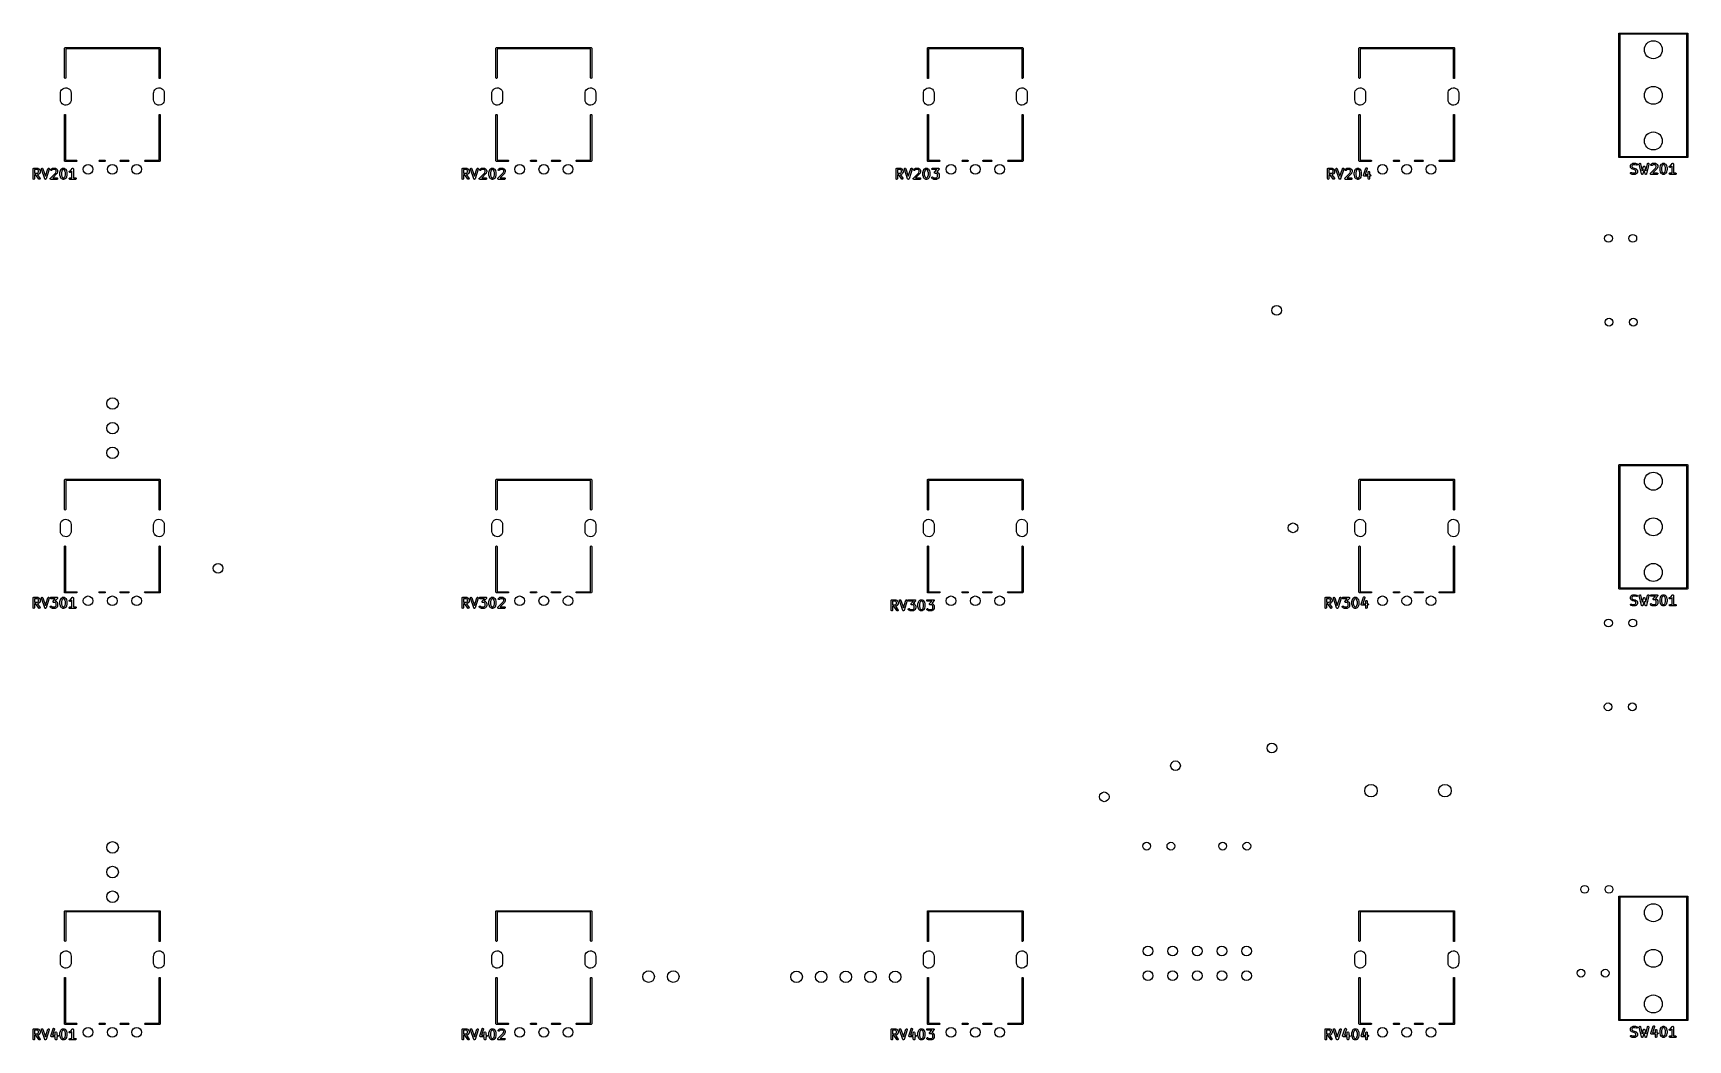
# Model space of a CAD drawing. Extents: x 63 to 233, y -146 to -43.
import ezdxf

# ---------------------------------------------------------------- set-up
doc = ezdxf.new("R2010")
doc.units = 0
doc.layers.add('BLACK', color=7, linetype='CONTINUOUS')

msp = doc.modelspace()

# ---------------------------------------------------------------- linework, layer by layer
at = {"layer": 'BLACK', "linetype": 'CONTINUOUS'}
for p, q in [((226.205, -42.6296), (226.247, -42.612)), ((226.247, -42.612), (233.247, -42.612)), ((233.247, -42.612), (233.289, -42.6296)), ((66.067, -44.172), (66.0846, -44.1296)), ((66.067, -47.232), (66.067, -44.172)), ((66.0846, -44.1296), (66.127, -44.112)), ((66.127, -44.112), (75.867, -44.112)), ((75.807, -44.232), (66.187, -44.232)), ((66.187, -44.232), (66.187, -47.232)), ((75.807, -47.232), (75.807, -44.232)), ((75.867, -44.112), (75.9094, -44.1296)), ((75.9094, -44.1296), (75.927, -44.172)), ((75.927, -44.172), (75.927, -47.232)), ((110.517, -44.172), (110.535, -44.1296)), ((110.517, -47.232), (110.517, -44.172)), ((110.535, -44.1296), (110.577, -44.112)), ((110.577, -44.112), (120.317, -44.112)), ((120.257, -44.232), (110.637, -44.232)), ((110.637, -44.232), (110.637, -47.232)), ((120.257, -47.232), (120.257, -44.232)), ((120.317, -44.112), (120.359, -44.1296)), ((120.359, -44.1296), (120.377, -44.172)), ((120.377, -44.172), (120.377, -47.232)), ((154.967, -44.172), (154.985, -44.1296)), ((154.967, -47.232), (154.967, -44.172)), ((154.985, -44.1296), (155.027, -44.112)), ((155.027, -44.112), (164.767, -44.112)), ((164.707, -44.232), (155.087, -44.232)), ((155.087, -44.232), (155.087, -47.232)), ((164.707, -47.232), (164.707, -44.232)), ((164.767, -44.112), (164.809, -44.1296)), ((164.809, -44.1296), (164.827, -44.172)), ((164.827, -44.172), (164.827, -47.232)), ((199.417, -44.172), (199.435, -44.1296)), ((199.417, -47.232), (199.417, -44.172)), ((199.435, -44.1296), (199.477, -44.112)), ((199.477, -44.112), (209.217, -44.112)), ((209.157, -44.232), (199.537, -44.232)), ((199.537, -44.232), (199.537, -47.232)), ((209.157, -47.232), (209.157, -44.232)), ((209.217, -44.112), (209.259, -44.1296)), ((209.259, -44.1296), (209.277, -44.172)), ((209.277, -44.172), (209.277, -47.232)), ((226.187, -42.672), (226.205, -42.6296)), ((226.187, -55.372), (226.187, -42.672)), ((226.307, -42.732), (226.307, -55.312)), ((233.187, -42.732), (226.307, -42.732)), ((233.187, -55.312), (233.187, -42.732)), ((233.289, -42.6296), (233.307, -42.672)), ((233.307, -42.672), (233.307, -55.372)), ((66.0846, -47.2744), (66.067, -47.232)), ((66.127, -47.292), (66.0846, -47.2744)), ((66.1694, -47.2744), (66.127, -47.292)), ((66.187, -47.232), (66.1694, -47.2744)), ((75.8246, -47.2744), (75.807, -47.232)), ((75.867, -47.292), (75.8246, -47.2744)), ((75.9094, -47.2744), (75.867, -47.292)), ((75.927, -47.232), (75.9094, -47.2744)), ((110.535, -47.2744), (110.517, -47.232)), ((110.577, -47.292), (110.535, -47.2744)), ((110.619, -47.2744), (110.577, -47.292)), ((110.637, -47.232), (110.619, -47.2744)), ((120.275, -47.2744), (120.257, -47.232)), ((120.317, -47.292), (120.275, -47.2744)), ((120.359, -47.2744), (120.317, -47.292)), ((120.377, -47.232), (120.359, -47.2744)), ((154.985, -47.2744), (154.967, -47.232)), ((155.027, -47.292), (154.985, -47.2744)), ((155.069, -47.2744), (155.027, -47.292)), ((155.087, -47.232), (155.069, -47.2744)), ((164.725, -47.2744), (164.707, -47.232)), ((164.767, -47.292), (164.725, -47.2744)), ((164.809, -47.2744), (164.767, -47.292)), ((164.827, -47.232), (164.809, -47.2744)), ((199.435, -47.2744), (199.417, -47.232)), ((199.477, -47.292), (199.435, -47.2744)), ((199.519, -47.2744), (199.477, -47.292)), ((199.537, -47.232), (199.519, -47.2744)), ((209.175, -47.2744), (209.157, -47.232)), ((209.217, -47.292), (209.175, -47.2744)), ((209.259, -47.2744), (209.217, -47.292)), ((209.277, -47.232), (209.259, -47.2744)), ((65.647, -48.792), (65.6529, -48.7117)), ((65.647, -49.492), (65.647, -48.792)), ((65.6529, -48.7117), (65.6945, -48.5683)), ((65.6945, -48.5683), (65.7732, -48.4414)), ((65.7732, -48.4414), (65.8831, -48.3404)), ((65.8831, -48.3404), (66.0161, -48.2726)), ((66.0161, -48.2726), (66.1625, -48.2431)), ((66.1625, -48.2431), (66.3114, -48.254)), ((66.3114, -48.254), (66.4518, -48.3046)), ((66.4518, -48.3046), (66.5735, -48.3911)), ((66.5735, -48.3911), (66.6675, -48.5071)), ((66.6675, -48.5071), (66.7267, -48.6441)), ((66.7267, -48.6441), (66.747, -48.792)), ((66.747, -48.792), (66.747, -49.492)), ((75.247, -48.792), (75.2529, -48.7117)), ((75.247, -49.492), (75.247, -48.792)), ((75.2529, -48.7117), (75.2946, -48.5683)), ((75.2946, -48.5683), (75.3732, -48.4414)), ((75.3732, -48.4414), (75.4831, -48.3404)), ((75.4831, -48.3404), (75.6161, -48.2726)), ((75.6161, -48.2726), (75.7625, -48.2431)), ((75.7625, -48.2431), (75.9114, -48.254)), ((75.9114, -48.254), (76.0518, -48.3046)), ((76.0518, -48.3046), (76.1735, -48.3911)), ((76.1735, -48.3911), (76.2674, -48.5071)), ((76.2674, -48.5071), (76.3267, -48.6441)), ((76.3267, -48.6441), (76.347, -48.792)), ((76.347, -48.792), (76.347, -49.492)), ((110.097, -48.792), (110.103, -48.7117)), ((110.097, -49.492), (110.097, -48.792)), ((110.103, -48.7117), (110.145, -48.5683)), ((110.145, -48.5683), (110.223, -48.4414)), ((110.223, -48.4414), (110.333, -48.3404)), ((110.333, -48.3404), (110.466, -48.2726)), ((110.466, -48.2726), (110.612, -48.2431)), ((110.612, -48.2431), (110.761, -48.254)), ((110.761, -48.254), (110.902, -48.3046)), ((110.902, -48.3046), (111.024, -48.3911)), ((111.024, -48.3911), (111.117, -48.5071)), ((111.117, -48.5071), (111.177, -48.6441)), ((111.177, -48.6441), (111.197, -48.792)), ((111.197, -48.792), (111.197, -49.492)), ((119.697, -48.792), (119.703, -48.7117)), ((119.697, -49.492), (119.697, -48.792)), ((119.703, -48.7117), (119.745, -48.5683)), ((119.745, -48.5683), (119.823, -48.4414)), ((119.823, -48.4414), (119.933, -48.3404)), ((119.933, -48.3404), (120.066, -48.2726)), ((120.066, -48.2726), (120.212, -48.2431)), ((120.212, -48.2431), (120.361, -48.254)), ((120.361, -48.254), (120.502, -48.3046)), ((120.502, -48.3046), (120.624, -48.3911)), ((120.624, -48.3911), (120.717, -48.5071)), ((120.717, -48.5071), (120.777, -48.6441)), ((120.777, -48.6441), (120.797, -48.792)), ((120.797, -48.792), (120.797, -49.492)), ((154.547, -48.792), (154.553, -48.7117)), ((154.547, -49.492), (154.547, -48.792)), ((154.553, -48.7117), (154.595, -48.5683)), ((154.595, -48.5683), (154.673, -48.4414)), ((154.673, -48.4414), (154.783, -48.3404)), ((154.783, -48.3404), (154.916, -48.2726)), ((154.916, -48.2726), (155.062, -48.2431)), ((155.062, -48.2431), (155.211, -48.254)), ((155.211, -48.254), (155.352, -48.3046)), ((155.352, -48.3046), (155.474, -48.3911)), ((155.474, -48.3911), (155.567, -48.5071)), ((155.567, -48.5071), (155.627, -48.6441)), ((155.627, -48.6441), (155.647, -48.792)), ((155.647, -48.792), (155.647, -49.492)), ((164.147, -48.792), (164.153, -48.7117)), ((164.147, -49.492), (164.147, -48.792)), ((164.153, -48.7117), (164.195, -48.5683)), ((164.195, -48.5683), (164.273, -48.4414)), ((164.273, -48.4414), (164.383, -48.3404)), ((164.383, -48.3404), (164.516, -48.2726)), ((164.516, -48.2726), (164.662, -48.2431)), ((164.662, -48.2431), (164.811, -48.254)), ((164.811, -48.254), (164.952, -48.3046)), ((164.952, -48.3046), (165.074, -48.3911)), ((165.074, -48.3911), (165.167, -48.5071)), ((165.167, -48.5071), (165.227, -48.6441)), ((165.227, -48.6441), (165.247, -48.792)), ((165.247, -48.792), (165.247, -49.492)), ((198.997, -48.792), (199.003, -48.7117)), ((198.997, -49.492), (198.997, -48.792)), ((199.003, -48.7117), (199.045, -48.5683)), ((199.045, -48.5683), (199.123, -48.4414)), ((199.123, -48.4414), (199.233, -48.3404)), ((199.233, -48.3404), (199.366, -48.2726)), ((199.366, -48.2726), (199.512, -48.2431)), ((199.512, -48.2431), (199.661, -48.254)), ((199.661, -48.254), (199.802, -48.3046)), ((199.802, -48.3046), (199.924, -48.3911)), ((199.924, -48.3911), (200.017, -48.5071)), ((200.017, -48.5071), (200.077, -48.6441)), ((200.077, -48.6441), (200.097, -48.792)), ((200.097, -48.792), (200.097, -49.492)), ((208.597, -48.792), (208.603, -48.7117)), ((208.597, -49.492), (208.597, -48.792)), ((208.603, -48.7117), (208.645, -48.5683)), ((208.645, -48.5683), (208.723, -48.4414)), ((208.723, -48.4414), (208.833, -48.3404)), ((208.833, -48.3404), (208.966, -48.2726)), ((208.966, -48.2726), (209.112, -48.2431)), ((209.112, -48.2431), (209.261, -48.254)), ((209.261, -48.254), (209.402, -48.3046)), ((209.402, -48.3046), (209.524, -48.3911)), ((209.524, -48.3911), (209.617, -48.5071)), ((209.617, -48.5071), (209.677, -48.6441)), ((209.677, -48.6441), (209.697, -48.792)), ((209.697, -48.792), (209.697, -49.492)), ((65.6673, -49.6399), (65.647, -49.492)), ((65.7266, -49.7769), (65.6673, -49.6399)), ((65.8205, -49.8929), (65.7266, -49.7769)), ((65.9422, -49.9794), (65.8205, -49.8929)), ((66.0826, -50.03), (65.9422, -49.9794)), ((66.057, -51.042), (66.0746, -50.9996)), ((66.057, -55.762), (66.057, -51.042)), ((66.0746, -50.9996), (66.117, -50.982)), ((66.2315, -50.0409), (66.0826, -50.03)), ((66.117, -50.982), (66.1594, -50.9996)), ((66.1594, -50.9996), (66.177, -51.042)), ((66.177, -51.042), (66.177, -55.702)), ((66.3779, -50.0114), (66.2315, -50.0409)), ((66.5109, -49.9436), (66.3779, -50.0114)), ((66.6208, -49.8426), (66.5109, -49.9436)), ((66.6994, -49.7157), (66.6208, -49.8426)), ((66.7411, -49.5723), (66.6994, -49.7157)), ((66.747, -49.492), (66.7411, -49.5723)), ((75.2673, -49.6399), (75.247, -49.492)), ((75.3265, -49.7769), (75.2673, -49.6399)), ((75.4205, -49.8929), (75.3265, -49.7769)), ((75.5422, -49.9794), (75.4205, -49.8929)), ((75.6826, -50.03), (75.5422, -49.9794)), ((75.8315, -50.0409), (75.6826, -50.03)), ((75.807, -51.042), (75.8246, -50.9996)), ((75.807, -55.702), (75.807, -51.042)), ((75.8246, -50.9996), (75.867, -50.982)), ((75.9779, -50.0114), (75.8315, -50.0409)), ((75.867, -50.982), (75.9094, -50.9996)), ((75.9094, -50.9996), (75.927, -51.042)), ((75.927, -51.042), (75.927, -55.762)), ((76.1109, -49.9436), (75.9779, -50.0114)), ((76.2208, -49.8426), (76.1109, -49.9436)), ((76.2994, -49.7157), (76.2208, -49.8426)), ((76.3411, -49.5723), (76.2994, -49.7157)), ((76.347, -49.492), (76.3411, -49.5723)), ((110.117, -49.6399), (110.097, -49.492)), ((110.177, -49.7769), (110.117, -49.6399)), ((110.27, -49.8929), (110.177, -49.7769)), ((110.392, -49.9794), (110.27, -49.8929)), ((110.533, -50.03), (110.392, -49.9794)), ((110.507, -51.042), (110.525, -50.9996)), ((110.507, -55.762), (110.507, -51.042)), ((110.525, -50.9996), (110.567, -50.982)), ((110.682, -50.0409), (110.533, -50.03)), ((110.567, -50.982), (110.609, -50.9996)), ((110.609, -50.9996), (110.627, -51.042)), ((110.627, -51.042), (110.627, -55.702)), ((110.828, -50.0114), (110.682, -50.0409)), ((110.961, -49.9436), (110.828, -50.0114)), ((111.071, -49.8426), (110.961, -49.9436)), ((111.149, -49.7157), (111.071, -49.8426)), ((111.191, -49.5723), (111.149, -49.7157)), ((111.197, -49.492), (111.191, -49.5723)), ((119.717, -49.6399), (119.697, -49.492)), ((119.777, -49.7769), (119.717, -49.6399)), ((119.87, -49.8929), (119.777, -49.7769)), ((119.992, -49.9794), (119.87, -49.8929)), ((120.133, -50.03), (119.992, -49.9794)), ((120.282, -50.0409), (120.133, -50.03)), ((120.257, -51.042), (120.275, -50.9996)), ((120.257, -55.702), (120.257, -51.042)), ((120.275, -50.9996), (120.317, -50.982)), ((120.428, -50.0114), (120.282, -50.0409)), ((120.317, -50.982), (120.359, -50.9996)), ((120.359, -50.9996), (120.377, -51.042)), ((120.377, -51.042), (120.377, -55.762)), ((120.561, -49.9436), (120.428, -50.0114)), ((120.671, -49.8426), (120.561, -49.9436)), ((120.749, -49.7157), (120.671, -49.8426)), ((120.791, -49.5723), (120.749, -49.7157)), ((120.797, -49.492), (120.791, -49.5723)), ((154.567, -49.6399), (154.547, -49.492)), ((154.627, -49.7769), (154.567, -49.6399)), ((154.72, -49.8929), (154.627, -49.7769)), ((154.842, -49.9794), (154.72, -49.8929)), ((154.983, -50.03), (154.842, -49.9794)), ((154.957, -51.042), (154.975, -50.9996)), ((154.957, -55.762), (154.957, -51.042)), ((154.975, -50.9996), (155.017, -50.982)), ((155.132, -50.0409), (154.983, -50.03)), ((155.017, -50.982), (155.059, -50.9996)), ((155.059, -50.9996), (155.077, -51.042)), ((155.077, -51.042), (155.077, -55.702)), ((155.278, -50.0114), (155.132, -50.0409)), ((155.411, -49.9436), (155.278, -50.0114)), ((155.521, -49.8426), (155.411, -49.9436)), ((155.599, -49.7157), (155.521, -49.8426)), ((155.641, -49.5723), (155.599, -49.7157)), ((155.647, -49.492), (155.641, -49.5723)), ((164.167, -49.6399), (164.147, -49.492)), ((164.227, -49.7769), (164.167, -49.6399)), ((164.32, -49.8929), (164.227, -49.7769)), ((164.442, -49.9794), (164.32, -49.8929)), ((164.583, -50.03), (164.442, -49.9794)), ((164.732, -50.0409), (164.583, -50.03)), ((164.707, -51.042), (164.725, -50.9996)), ((164.707, -55.702), (164.707, -51.042)), ((164.725, -50.9996), (164.767, -50.982)), ((164.878, -50.0114), (164.732, -50.0409)), ((164.767, -50.982), (164.809, -50.9996)), ((164.809, -50.9996), (164.827, -51.042)), ((164.827, -51.042), (164.827, -55.762)), ((165.011, -49.9436), (164.878, -50.0114)), ((165.121, -49.8426), (165.011, -49.9436)), ((165.199, -49.7157), (165.121, -49.8426)), ((165.241, -49.5723), (165.199, -49.7157)), ((165.247, -49.492), (165.241, -49.5723)), ((199.017, -49.6399), (198.997, -49.492)), ((199.077, -49.7769), (199.017, -49.6399)), ((199.17, -49.8929), (199.077, -49.7769)), ((199.292, -49.9794), (199.17, -49.8929)), ((199.433, -50.03), (199.292, -49.9794)), ((199.407, -51.042), (199.425, -50.9996)), ((199.407, -55.762), (199.407, -51.042)), ((199.425, -50.9996), (199.467, -50.982)), ((199.582, -50.0409), (199.433, -50.03)), ((199.467, -50.982), (199.509, -50.9996)), ((199.509, -50.9996), (199.527, -51.042)), ((199.527, -51.042), (199.527, -55.702)), ((199.728, -50.0114), (199.582, -50.0409)), ((199.861, -49.9436), (199.728, -50.0114)), ((199.971, -49.8426), (199.861, -49.9436)), ((200.049, -49.7157), (199.971, -49.8426)), ((200.091, -49.5723), (200.049, -49.7157)), ((200.097, -49.492), (200.091, -49.5723)), ((208.617, -49.6399), (208.597, -49.492)), ((208.677, -49.7769), (208.617, -49.6399)), ((208.77, -49.8929), (208.677, -49.7769)), ((208.892, -49.9794), (208.77, -49.8929)), ((209.033, -50.03), (208.892, -49.9794)), ((209.182, -50.0409), (209.033, -50.03)), ((209.157, -51.042), (209.175, -50.9996)), ((209.157, -55.702), (209.157, -51.042)), ((209.175, -50.9996), (209.217, -50.982)), ((209.328, -50.0114), (209.182, -50.0409)), ((209.217, -50.982), (209.259, -50.9996)), ((209.259, -50.9996), (209.277, -51.042)), ((209.277, -51.042), (209.277, -55.762)), ((209.461, -49.9436), (209.328, -50.0114)), ((209.571, -49.8426), (209.461, -49.9436)), ((209.649, -49.7157), (209.571, -49.8426)), ((209.691, -49.5723), (209.649, -49.7157)), ((209.697, -49.492), (209.691, -49.5723)), ((66.0746, -55.8044), (66.057, -55.762)), ((66.117, -55.822), (66.0746, -55.8044)), ((66.122, -55.8199), (66.117, -55.822)), ((66.127, -55.822), (66.122, -55.8199)), ((67.307, -55.822), (66.127, -55.822)), ((66.177, -55.702), (67.307, -55.702)), ((67.307, -55.702), (67.3494, -55.7196)), ((67.3494, -55.8044), (67.307, -55.822)), ((67.3494, -55.7196), (67.367, -55.762)), ((67.367, -55.762), (67.3494, -55.8044)), ((69.617, -55.762), (69.6346, -55.7196)), ((69.6346, -55.8044), (69.617, -55.762)), ((69.6346, -55.7196), (69.677, -55.702)), ((69.677, -55.822), (69.6346, -55.8044)), ((69.677, -55.702), (70.207, -55.702)), ((70.207, -55.822), (69.677, -55.822)), ((70.207, -55.702), (70.2494, -55.7196)), ((70.2494, -55.8044), (70.207, -55.822)), ((70.2494, -55.7196), (70.267, -55.762)), ((70.267, -55.762), (70.2494, -55.8044)), ((71.767, -55.762), (71.7846, -55.7196)), ((71.7846, -55.8044), (71.767, -55.762)), ((71.7846, -55.7196), (71.827, -55.702)), ((71.827, -55.822), (71.7846, -55.8044)), ((71.827, -55.702), (72.657, -55.702)), ((72.657, -55.822), (71.827, -55.822)), ((72.657, -55.702), (72.6994, -55.7196)), ((72.6994, -55.8044), (72.657, -55.822)), ((72.6994, -55.7196), (72.717, -55.762)), ((72.717, -55.762), (72.6994, -55.8044)), ((74.317, -55.762), (74.3346, -55.7196)), ((74.3346, -55.8044), (74.317, -55.762)), ((74.3346, -55.7196), (74.377, -55.702)), ((74.377, -55.822), (74.3346, -55.8044)), ((74.377, -55.702), (75.807, -55.702)), ((75.867, -55.822), (74.377, -55.822)), ((75.9094, -55.8044), (75.867, -55.822)), ((75.927, -55.762), (75.9094, -55.8044)), ((110.525, -55.8044), (110.507, -55.762)), ((110.567, -55.822), (110.525, -55.8044)), ((110.572, -55.8199), (110.567, -55.822)), ((110.577, -55.822), (110.572, -55.8199)), ((111.757, -55.822), (110.577, -55.822)), ((110.627, -55.702), (111.757, -55.702)), ((111.757, -55.702), (111.799, -55.7196)), ((111.799, -55.8044), (111.757, -55.822)), ((111.799, -55.7196), (111.817, -55.762)), ((111.817, -55.762), (111.799, -55.8044)), ((114.067, -55.762), (114.085, -55.7196)), ((114.085, -55.8044), (114.067, -55.762)), ((114.085, -55.7196), (114.127, -55.702)), ((114.127, -55.822), (114.085, -55.8044)), ((114.127, -55.702), (114.657, -55.702)), ((114.657, -55.822), (114.127, -55.822)), ((114.657, -55.702), (114.699, -55.7196)), ((114.699, -55.8044), (114.657, -55.822)), ((114.699, -55.7196), (114.717, -55.762)), ((114.717, -55.762), (114.699, -55.8044)), ((116.217, -55.762), (116.235, -55.7196)), ((116.235, -55.8044), (116.217, -55.762)), ((116.235, -55.7196), (116.277, -55.702)), ((116.277, -55.822), (116.235, -55.8044)), ((116.277, -55.702), (117.107, -55.702)), ((117.107, -55.822), (116.277, -55.822)), ((117.107, -55.702), (117.149, -55.7196)), ((117.149, -55.8044), (117.107, -55.822)), ((117.149, -55.7196), (117.167, -55.762)), ((117.167, -55.762), (117.149, -55.8044)), ((118.767, -55.762), (118.785, -55.7196)), ((118.785, -55.8044), (118.767, -55.762)), ((118.785, -55.7196), (118.827, -55.702)), ((118.827, -55.822), (118.785, -55.8044)), ((118.827, -55.702), (120.257, -55.702)), ((120.317, -55.822), (118.827, -55.822)), ((120.359, -55.8044), (120.317, -55.822)), ((120.377, -55.762), (120.359, -55.8044)), ((154.975, -55.8044), (154.957, -55.762)), ((155.017, -55.822), (154.975, -55.8044)), ((155.022, -55.8199), (155.017, -55.822)), ((155.027, -55.822), (155.022, -55.8199)), ((156.207, -55.822), (155.027, -55.822)), ((155.077, -55.702), (156.207, -55.702)), ((156.207, -55.702), (156.249, -55.7196)), ((156.249, -55.8044), (156.207, -55.822)), ((156.249, -55.7196), (156.267, -55.762)), ((156.267, -55.762), (156.249, -55.8044)), ((158.517, -55.762), (158.535, -55.7196)), ((158.535, -55.8044), (158.517, -55.762)), ((158.535, -55.7196), (158.577, -55.702)), ((158.577, -55.822), (158.535, -55.8044)), ((158.577, -55.702), (159.107, -55.702)), ((159.107, -55.822), (158.577, -55.822)), ((159.107, -55.702), (159.149, -55.7196)), ((159.149, -55.8044), (159.107, -55.822)), ((159.149, -55.7196), (159.167, -55.762)), ((159.167, -55.762), (159.149, -55.8044)), ((160.667, -55.762), (160.685, -55.7196)), ((160.685, -55.8044), (160.667, -55.762)), ((160.685, -55.7196), (160.727, -55.702)), ((160.727, -55.822), (160.685, -55.8044)), ((160.727, -55.702), (161.557, -55.702)), ((161.557, -55.822), (160.727, -55.822)), ((161.557, -55.702), (161.599, -55.7196)), ((161.599, -55.8044), (161.557, -55.822)), ((161.599, -55.7196), (161.617, -55.762)), ((161.617, -55.762), (161.599, -55.8044)), ((163.217, -55.762), (163.235, -55.7196)), ((163.235, -55.8044), (163.217, -55.762)), ((163.235, -55.7196), (163.277, -55.702)), ((163.277, -55.822), (163.235, -55.8044)), ((163.277, -55.702), (164.707, -55.702)), ((164.767, -55.822), (163.277, -55.822)), ((164.809, -55.8044), (164.767, -55.822)), ((164.827, -55.762), (164.809, -55.8044)), ((199.425, -55.8044), (199.407, -55.762)), ((199.467, -55.822), (199.425, -55.8044)), ((199.472, -55.8199), (199.467, -55.822)), ((199.477, -55.822), (199.472, -55.8199)), ((200.657, -55.822), (199.477, -55.822)), ((199.527, -55.702), (200.657, -55.702)), ((200.657, -55.702), (200.699, -55.7196)), ((200.699, -55.8044), (200.657, -55.822)), ((200.699, -55.7196), (200.717, -55.762)), ((200.717, -55.762), (200.699, -55.8044)), ((202.967, -55.762), (202.985, -55.7196)), ((202.985, -55.8044), (202.967, -55.762)), ((202.985, -55.7196), (203.027, -55.702)), ((203.027, -55.822), (202.985, -55.8044)), ((203.027, -55.702), (203.557, -55.702)), ((203.557, -55.822), (203.027, -55.822)), ((203.557, -55.702), (203.599, -55.7196)), ((203.599, -55.8044), (203.557, -55.822)), ((203.599, -55.7196), (203.617, -55.762)), ((203.617, -55.762), (203.599, -55.8044)), ((205.117, -55.762), (205.135, -55.7196)), ((205.135, -55.8044), (205.117, -55.762)), ((205.135, -55.7196), (205.177, -55.702)), ((205.177, -55.822), (205.135, -55.8044)), ((205.177, -55.702), (206.007, -55.702)), ((206.007, -55.822), (205.177, -55.822)), ((206.007, -55.702), (206.049, -55.7196)), ((206.049, -55.8044), (206.007, -55.822)), ((206.049, -55.7196), (206.067, -55.762)), ((206.067, -55.762), (206.049, -55.8044)), ((207.667, -55.762), (207.685, -55.7196)), ((207.685, -55.8044), (207.667, -55.762)), ((207.685, -55.7196), (207.727, -55.702)), ((207.727, -55.822), (207.685, -55.8044)), ((207.727, -55.702), (209.157, -55.702)), ((209.217, -55.822), (207.727, -55.822)), ((209.259, -55.8044), (209.217, -55.822)), ((209.277, -55.762), (209.259, -55.8044)), ((226.205, -55.4144), (226.187, -55.372)), ((226.247, -55.432), (226.205, -55.4144)), ((233.247, -55.432), (226.247, -55.432)), ((226.307, -55.312), (233.187, -55.312)), ((227.391, -56.2592), (227.394, -56.2558)), ((227.394, -56.2513), (227.442, -56.1561)), ((227.394, -56.2558), (227.394, -56.2513)), ((227.442, -56.1561), (227.455, -56.1381)), ((227.455, -56.1381), (227.456, -56.1366)), ((227.456, -56.1366), (227.503, -56.089)), ((227.503, -56.089), (227.522, -56.0761)), ((227.522, -56.0761), (227.523, -56.0749)), ((227.523, -56.0749), (227.618, -56.0273)), ((227.571, -56.234), (227.536, -56.3026)), ((227.601, -56.2036), (227.571, -56.234)), ((227.669, -56.1694), (227.601, -56.2036)), ((227.618, -56.0273), (227.643, -56.0199)), ((227.643, -56.0199), (227.648, -56.0209)), ((227.648, -56.0209), (227.652, -56.0194)), ((227.652, -56.0194), (227.89, -56.0194)), ((227.878, -56.1694), (227.669, -56.1694)), ((228.009, -56.2132), (227.878, -56.1694)), ((227.89, -56.0194), (227.912, -56.0233)), ((227.912, -56.0233), (227.914, -56.0232)), ((227.914, -56.0232), (228.056, -56.0708)), ((228.06, -56.2117), (228.009, -56.2132)), ((228.056, -56.0708), (228.079, -56.0833)), ((228.099, -56.1777), (228.06, -56.2117)), ((228.079, -56.0833), (228.106, -56.127)), ((228.106, -56.127), (228.099, -56.1777)), ((228.292, -56.0857), (228.315, -56.0399)), ((228.293, -56.1118), (228.292, -56.0857)), ((228.531, -57.1118), (228.293, -56.1118)), ((228.315, -56.0399), (228.362, -56.0195)), ((228.362, -56.0195), (228.411, -56.0342)), ((228.411, -56.0342), (228.439, -56.077)), ((228.439, -56.077), (228.608, -56.7879)), ((228.981, -56.7879), (229.15, -56.077)), ((229.296, -56.1118), (229.058, -57.1118)), ((229.15, -56.077), (229.161, -56.0531)), ((229.161, -56.0531), (229.202, -56.0225)), ((229.202, -56.0225), (229.253, -56.0255)), ((229.253, -56.0255), (229.29, -56.0608)), ((229.29, -56.0608), (229.296, -56.1118)), ((229.482, -56.1831), (229.503, -56.1366)), ((229.495, -56.2326), (229.482, -56.1831)), ((229.537, -56.2621), (229.495, -56.2326)), ((229.503, -56.1366), (229.551, -56.089)), ((229.551, -56.089), (229.569, -56.0761)), ((229.569, -56.0761), (229.571, -56.0749)), ((229.571, -56.0749), (229.666, -56.0273)), ((229.61, -56.2427), (229.588, -56.2576)), ((229.649, -56.2036), (229.61, -56.2427)), ((229.717, -56.1694), (229.649, -56.2036)), ((229.666, -56.0273), (229.691, -56.0199)), ((229.691, -56.0199), (229.695, -56.0209)), ((229.695, -56.0209), (229.699, -56.0194)), ((229.699, -56.0194), (229.937, -56.0194)), ((229.92, -56.1694), (229.717, -56.1694)), ((229.988, -56.2036), (229.92, -56.1694)), ((229.937, -56.0194), (229.963, -56.0239)), ((229.963, -56.0239), (229.967, -56.0268)), ((229.967, -56.0268), (229.971, -56.0273)), ((229.971, -56.0273), (230.066, -56.0749)), ((230.019, -56.234), (229.988, -56.2036)), ((230.053, -56.3026), (230.019, -56.234)), ((230.066, -56.0749), (230.084, -56.0883)), ((230.084, -56.0883), (230.086, -56.089)), ((230.086, -56.089), (230.133, -56.1366)), ((230.133, -56.1366), (230.146, -56.155)), ((230.146, -56.155), (230.147, -56.1561)), ((230.147, -56.1561), (230.195, -56.2513)), ((230.195, -56.2513), (230.202, -56.2763)), ((230.484, -56.2667), (230.489, -56.2548)), ((230.489, -56.2513), (230.537, -56.1561)), ((230.489, -56.2548), (230.489, -56.2513)), ((230.537, -56.1561), (230.55, -56.1381)), ((230.55, -56.1381), (230.551, -56.1366)), ((230.551, -56.1366), (230.599, -56.089)), ((230.599, -56.089), (230.617, -56.0761)), ((230.617, -56.0761), (230.618, -56.0749)), ((230.618, -56.0749), (230.713, -56.0273)), ((230.666, -56.234), (230.627, -56.311)), ((230.696, -56.2036), (230.666, -56.234)), ((230.765, -56.1694), (230.696, -56.2036)), ((230.713, -56.0273), (230.738, -56.0199)), ((230.738, -56.0199), (230.743, -56.0209)), ((230.743, -56.0209), (230.747, -56.0194)), ((230.747, -56.0194), (230.842, -56.0194)), ((230.825, -56.1694), (230.765, -56.1694)), ((230.893, -56.2036), (230.825, -56.1694)), ((230.842, -56.0194), (230.868, -56.0239)), ((230.868, -56.0239), (230.871, -56.0268)), ((230.871, -56.0268), (230.876, -56.0273)), ((230.876, -56.0273), (230.971, -56.0749)), ((230.923, -56.234), (230.893, -56.2036)), ((230.962, -56.311), (230.923, -56.234)), ((230.971, -56.0749), (230.989, -56.0883)), ((230.989, -56.0883), (230.991, -56.089)), ((230.991, -56.089), (231.038, -56.1366)), ((231.038, -56.1366), (231.051, -56.155)), ((231.051, -56.155), (231.052, -56.1561)), ((231.052, -56.1561), (231.1, -56.2513)), ((231.1, -56.2513), (231.103, -56.2637)), ((231.512, -56.2708), (231.593, -56.1895)), ((231.593, -56.1895), (231.685, -56.0528)), ((231.685, -56.0528), (231.703, -56.0339)), ((231.703, -56.0339), (231.707, -56.0327)), ((231.707, -56.0327), (231.709, -56.0294)), ((231.709, -56.0294), (231.731, -56.0256)), ((231.731, -56.0256), (231.752, -56.0195)), ((231.752, -56.0195), (231.756, -56.0213)), ((231.756, -56.0213), (231.76, -56.0205)), ((231.76, -56.0205), (231.779, -56.0314)), ((231.779, -56.0314), (231.799, -56.0401)), ((231.799, -56.0401), (231.801, -56.044)), ((231.801, -56.044), (231.804, -56.0462)), ((231.804, -56.0462), (231.812, -56.0666)), ((231.812, -56.0666), (231.822, -56.0861)), ((231.822, -56.0861), (231.821, -56.0903)), ((231.821, -56.0903), (231.822, -56.0944)), ((231.822, -56.0944), (231.822, -57.0194)), ((233.289, -55.4144), (233.247, -55.432)), ((233.307, -55.372), (233.289, -55.4144)), ((62.83, -56.6024), (62.8317, -56.5926)), ((62.83, -57.6024), (62.83, -56.6024)), ((62.8475, -57.6506), (62.83, -57.6024)), ((62.8311, -56.5894), (62.8328, -56.5865)), ((62.8317, -56.5926), (62.8311, -56.5894)), ((62.8328, -56.5865), (62.8345, -56.5767)), ((62.8345, -56.5767), (62.847, -56.5618)), ((62.847, -56.5618), (62.8567, -56.5449)), ((62.8919, -57.6762), (62.8475, -57.6506)), ((62.8567, -56.5449), (62.8631, -56.5426)), ((62.8631, -56.5426), (62.8675, -56.5374)), ((62.8675, -56.5374), (62.8866, -56.534)), ((62.8866, -56.534), (62.905, -56.5274)), ((62.9425, -57.6673), (62.8919, -57.6762)), ((62.905, -56.5274), (63.2859, -56.5274)), ((62.9754, -57.628), (62.9425, -57.6673)), ((62.98, -57.6024), (62.9754, -57.628)), ((62.98, -56.6774), (62.98, -57.0512)), ((63.2682, -56.6774), (62.98, -56.6774)), ((62.98, -57.0512), (63.2682, -57.0512)), ((63.104, -57.2012), (62.98, -57.2012)), ((62.98, -57.2012), (62.98, -57.6024)), ((63.4149, -57.6454), (63.104, -57.2012)), ((63.3367, -56.7116), (63.2682, -56.6774)), ((63.2682, -57.0512), (63.3367, -57.0169)), ((63.2859, -56.5274), (63.3116, -56.5319)), ((63.2901, -57.1997), (63.2869, -57.2008)), ((63.2869, -57.2008), (63.5378, -57.5594)), ((63.2945, -57.2007), (63.2901, -57.1997)), ((63.3194, -57.1933), (63.2945, -57.2007)), ((63.3116, -56.5319), (63.315, -56.5348)), ((63.315, -56.5348), (63.3194, -56.5353)), ((63.3194, -56.5353), (63.4147, -56.5829)), ((63.4147, -57.1457), (63.3194, -57.1933)), ((63.3671, -56.742), (63.3367, -56.7116)), ((63.3367, -57.0169), (63.3671, -56.9865)), ((63.4014, -56.8106), (63.3671, -56.742)), ((63.3671, -56.9865), (63.4014, -56.918)), ((63.4014, -56.918), (63.4014, -56.8106)), ((63.4147, -56.5829), (63.4327, -56.5963)), ((63.4158, -57.1445), (63.4147, -57.1457)), ((63.457, -57.6748), (63.4149, -57.6454)), ((63.4342, -57.1316), (63.4158, -57.1445)), ((63.4327, -56.5963), (63.4342, -56.597)), ((63.4342, -56.597), (63.4818, -56.6446)), ((63.4818, -57.084), (63.4342, -57.1316)), ((63.5081, -57.6704), (63.457, -57.6748)), ((63.4818, -56.6446), (63.4947, -56.663)), ((63.4825, -57.0825), (63.4818, -57.084)), ((63.4958, -57.0645), (63.4825, -57.0825)), ((63.4947, -56.663), (63.4958, -56.6641)), ((63.4958, -56.6641), (63.5435, -56.7593)), ((63.5435, -56.9693), (63.4958, -57.0645)), ((63.5443, -57.6341), (63.5081, -57.6704)), ((63.5378, -57.5594), (63.5488, -57.583)), ((63.5435, -56.7593), (63.5509, -56.7843)), ((63.544, -56.9648), (63.5435, -56.9693)), ((63.5469, -56.9614), (63.544, -56.9648)), ((63.5488, -57.583), (63.5443, -57.6341)), ((63.5514, -56.9357), (63.5469, -56.9614)), ((63.5509, -56.7843), (63.5498, -56.7886)), ((63.5498, -56.7886), (63.5514, -56.7929)), ((63.5514, -56.7929), (63.5514, -56.9357)), ((63.6871, -56.6003), (63.706, -56.5526)), ((63.6909, -56.6261), (63.6871, -56.6003)), ((64.0243, -57.6261), (63.6909, -56.6261)), ((63.706, -56.5526), (63.7511, -56.5282)), ((63.7511, -56.5282), (63.8014, -56.5385)), ((63.8014, -56.5385), (63.8332, -56.5787)), ((63.8332, -56.5787), (64.0954, -57.3652)), ((64.0256, -57.6278), (64.0243, -57.6261)), ((64.0257, -57.6299), (64.0256, -57.6278)), ((64.0414, -57.6477), (64.0257, -57.6299)), ((64.0562, -57.6663), (64.0414, -57.6477)), ((64.0583, -57.6667), (64.0562, -57.6663)), ((64.0597, -57.6683), (64.0583, -57.6667)), ((64.0832, -57.6718), (64.0597, -57.6683)), ((64.1064, -57.6766), (64.0832, -57.6718)), ((64.0954, -57.3652), (64.3576, -56.5787)), ((64.1083, -57.6755), (64.1064, -57.6766)), ((64.1105, -57.6759), (64.1083, -57.6755)), ((64.1307, -57.6634), (64.1105, -57.6759)), ((64.1515, -57.6521), (64.1307, -57.6634)), ((64.1523, -57.6501), (64.1515, -57.6521)), ((64.1542, -57.649), (64.1523, -57.6501)), ((64.1666, -57.6261), (64.1542, -57.649)), ((64.4999, -56.6261), (64.1666, -57.6261)), ((64.3576, -56.5787), (64.37, -56.5558)), ((64.37, -56.5558), (64.4137, -56.5289)), ((64.4137, -56.5289), (64.4645, -56.5364)), ((64.4645, -56.5364), (64.4985, -56.5748)), ((64.4985, -56.5748), (64.4999, -56.6261)), ((64.5921, -57.5958), (64.5936, -57.5927)), ((64.598, -57.6176), (64.5921, -57.5958)), ((64.593, -57.5894), (64.6043, -57.5698)), ((64.5936, -57.5927), (64.593, -57.5894)), ((64.6019, -57.6399), (64.598, -57.6176)), ((64.6045, -57.6421), (64.6019, -57.6399)), ((64.6043, -57.5698), (64.6138, -57.5493)), ((64.6054, -57.6454), (64.6045, -57.6421)), ((64.6239, -57.6583), (64.6054, -57.6454)), ((64.6138, -57.5493), (65.1727, -56.9904)), ((64.6412, -57.6729), (64.6239, -57.6583)), ((64.6398, -56.6911), (64.6614, -56.6446)), ((64.653, -56.7406), (64.6398, -56.6911)), ((64.6458, -57.6737), (64.6412, -57.6729)), ((64.6474, -57.6748), (64.6458, -57.6737)), ((64.6507, -57.6745), (64.6474, -57.6748)), ((64.6669, -57.6774), (64.6507, -57.6745)), ((64.6951, -56.7701), (64.653, -56.7406)), ((64.6614, -56.6446), (64.7091, -56.597)), ((65.2859, -57.6774), (64.6669, -57.6774)), ((64.7462, -56.7656), (64.6951, -56.7701)), ((64.7091, -56.597), (64.7274, -56.5841)), ((64.7274, -56.5841), (64.7286, -56.5829)), ((64.7286, -56.5829), (64.8238, -56.5353)), ((64.7675, -56.7507), (64.7462, -56.7656)), ((64.8065, -56.7116), (64.7675, -56.7507)), ((64.875, -56.6774), (64.8065, -56.7116)), ((64.8238, -56.5353), (64.8488, -56.5279)), ((65.2913, -57.084), (64.8479, -57.5274)), ((64.8479, -57.5274), (65.2859, -57.5274)), ((64.8488, -56.5279), (64.8531, -56.5289)), ((64.8531, -56.5289), (64.8573, -56.5274)), ((64.8573, -56.5274), (65.0954, -56.5274)), ((65.0777, -56.6774), (64.875, -56.6774)), ((65.1462, -56.7116), (65.0777, -56.6774)), ((65.0954, -56.5274), (65.1211, -56.5319)), ((65.1211, -56.5319), (65.1245, -56.5348)), ((65.1245, -56.5348), (65.129, -56.5353)), ((65.129, -56.5353), (65.2242, -56.5829)), ((65.1766, -56.742), (65.1462, -56.7116)), ((65.1727, -56.9904), (65.2109, -56.8759)), ((65.2109, -56.8106), (65.1766, -56.742)), ((65.2109, -56.8759), (65.2109, -56.8106)), ((65.2242, -56.5829), (65.2422, -56.5963)), ((65.2422, -56.5963), (65.2437, -56.597)), ((65.2437, -56.597), (65.2913, -56.6446)), ((65.2859, -57.5274), (65.3116, -57.5319)), ((65.3341, -57.6598), (65.2859, -57.6774)), ((65.2913, -56.6446), (65.3042, -56.663)), ((65.2932, -57.0799), (65.2913, -57.084)), ((65.297, -57.0776), (65.2932, -57.0799)), ((65.3094, -57.0547), (65.297, -57.0776)), ((65.3042, -56.663), (65.3054, -56.6641)), ((65.3054, -56.6641), (65.353, -56.7593)), ((65.3571, -56.9118), (65.3094, -57.0547)), ((65.3116, -57.5319), (65.3509, -57.5649)), ((65.3598, -57.6154), (65.3341, -57.6598)), ((65.3509, -57.5649), (65.3598, -57.6154)), ((65.353, -56.7593), (65.3604, -56.7843)), ((65.3609, -56.8881), (65.357, -56.9102)), ((65.357, -56.9102), (65.3571, -56.9118)), ((65.3604, -56.7843), (65.3594, -56.7886)), ((65.3594, -56.7886), (65.3609, -56.7929)), ((65.3609, -56.7929), (65.3609, -56.8881)), ((65.5919, -56.9833), (65.5945, -56.9686)), ((65.5919, -57.2214), (65.5919, -56.9833)), ((65.593, -57.2247), (65.5919, -57.2214)), ((65.5941, -57.2396), (65.593, -57.2247)), ((65.5941, -56.9651), (65.6417, -56.7747)), ((65.5945, -56.9686), (65.5941, -56.9651)), ((65.6417, -57.4301), (65.5941, -57.2396)), ((65.6417, -56.7747), (65.647, -56.7628)), ((65.6437, -57.433), (65.6417, -57.4301)), ((65.6474, -57.4454), (65.6437, -57.433)), ((65.647, -56.7628), (65.6474, -56.7593)), ((65.6474, -56.7593), (65.695, -56.6641)), ((65.695, -57.5407), (65.6474, -57.4454)), ((65.695, -56.6641), (65.7084, -56.6461)), ((65.6962, -57.5418), (65.695, -57.5407)), ((65.7091, -57.5602), (65.6962, -57.5418)), ((65.7084, -56.6461), (65.7091, -56.6446)), ((65.7091, -56.6446), (65.7567, -56.597)), ((65.7567, -57.6078), (65.7091, -57.5602)), ((65.7852, -56.819), (65.7419, -56.9926)), ((65.7419, -56.9926), (65.7419, -57.2122)), ((65.7419, -57.2122), (65.7852, -57.3857)), ((65.7567, -56.597), (65.775, -56.5841)), ((65.7582, -57.6085), (65.7567, -57.6078)), ((65.7762, -57.6218), (65.7582, -57.6085)), ((65.775, -56.5841), (65.7762, -56.5829)), ((65.7762, -56.5829), (65.8714, -56.5353)), ((65.8714, -57.6695), (65.7762, -57.6218)), ((65.8237, -56.742), (65.7852, -56.819)), ((65.7852, -57.3857), (65.8237, -57.4627)), ((65.8541, -56.7116), (65.8237, -56.742)), ((65.8237, -57.4627), (65.8541, -57.4931)), ((65.9227, -56.6774), (65.8541, -56.7116)), ((65.8541, -57.4931), (65.9227, -57.5274)), ((65.8714, -56.5353), (65.8964, -56.5279)), ((65.8759, -57.67), (65.8714, -57.6695)), ((65.8793, -57.6729), (65.8759, -57.67)), ((65.905, -57.6774), (65.8793, -57.6729)), ((65.8964, -56.5279), (65.9007, -56.5289)), ((65.9007, -56.5289), (65.905, -56.5274)), ((65.905, -56.5274), (66.0002, -56.5274)), ((66.0002, -57.6774), (65.905, -57.6774)), ((65.9825, -56.6774), (65.9227, -56.6774)), ((65.9227, -57.5274), (65.9825, -57.5274)), ((66.051, -56.7116), (65.9825, -56.6774)), ((65.9825, -57.5274), (66.051, -57.4931)), ((66.0002, -56.5274), (66.0258, -56.5319)), ((66.0044, -57.6758), (66.0002, -57.6774)), ((66.0088, -57.6769), (66.0044, -57.6758)), ((66.0337, -57.6695), (66.0088, -57.6769)), ((66.0258, -56.5319), (66.0293, -56.5348)), ((66.0293, -56.5348), (66.0337, -56.5353)), ((66.0337, -56.5353), (66.129, -56.5829)), ((66.129, -57.6218), (66.0337, -57.6695)), ((66.0814, -56.742), (66.051, -56.7116)), ((66.051, -57.4931), (66.0814, -57.4627)), ((66.1199, -56.819), (66.0814, -56.742)), ((66.0814, -57.4627), (66.1199, -57.3857)), ((66.1633, -56.9926), (66.1199, -56.819)), ((66.1199, -57.3857), (66.1633, -57.2122)), ((66.129, -56.5829), (66.147, -56.5963)), ((66.1301, -57.6207), (66.129, -57.6218)), ((66.1485, -57.6078), (66.1301, -57.6207)), ((66.147, -56.5963), (66.1485, -56.597)), ((66.1485, -56.597), (66.1961, -56.6446)), ((66.1961, -57.5602), (66.1485, -57.6078)), ((66.1633, -57.2122), (66.1633, -56.9926)), ((66.1961, -56.6446), (66.2089, -56.663)), ((66.1968, -57.5587), (66.1961, -57.5602)), ((66.2101, -57.5407), (66.1968, -57.5587)), ((66.2089, -56.663), (66.2101, -56.6641)), ((66.2101, -56.6641), (66.2577, -56.7593)), ((66.2577, -57.4454), (66.2101, -57.5407)), ((66.2577, -56.7593), (66.2614, -56.7717)), ((66.2582, -57.4419), (66.2577, -57.4454)), ((66.2634, -57.4301), (66.2582, -57.4419)), ((66.2614, -56.7717), (66.2634, -56.7747)), ((66.2634, -56.7747), (66.311, -56.9651)), ((66.311, -57.2396), (66.2634, -57.4301)), ((66.3133, -57.2214), (66.3107, -57.2362)), ((66.3107, -57.2362), (66.311, -57.2396)), ((66.311, -56.9651), (66.3121, -56.9801)), ((66.3121, -56.9801), (66.3133, -56.9833)), ((66.3133, -56.9833), (66.3133, -57.2214)), ((66.5454, -57.5894), (66.571, -57.5449)), ((66.5543, -57.6399), (66.5454, -57.5894)), ((66.5473, -56.9095), (66.5504, -56.8583)), ((66.5779, -56.9507), (66.5473, -56.9095)), ((66.5504, -56.8583), (66.5857, -56.821)), ((66.5936, -57.6729), (66.5543, -57.6399)), ((66.571, -57.5449), (66.6192, -57.5274)), ((66.6278, -56.9626), (66.5779, -56.9507)), ((66.5857, -56.821), (66.67, -56.7788)), ((66.6192, -57.6774), (66.5936, -57.6729)), ((66.6192, -57.5274), (66.83, -57.5274)), ((67.1907, -57.6774), (66.6192, -57.6774)), ((66.6528, -56.9552), (66.6278, -56.9626)), ((66.748, -56.9076), (66.6528, -56.9552)), ((66.67, -56.7788), (66.7514, -56.6975)), ((66.7491, -56.9064), (66.748, -56.9076)), ((66.7675, -56.8935), (66.7491, -56.9064)), ((66.7514, -56.6975), (66.8425, -56.5608)), ((66.83, -56.8311), (66.7675, -56.8935)), ((66.83, -57.5274), (66.83, -56.8311)), ((66.8425, -56.5608), (66.8605, -56.5419)), ((66.8605, -56.5419), (66.8647, -56.5407)), ((66.8647, -56.5407), (66.8675, -56.5374)), ((66.8675, -56.5374), (66.8889, -56.5336)), ((66.8889, -56.5336), (66.9098, -56.5275)), ((66.9098, -56.5275), (66.9137, -56.5293)), ((66.9137, -56.5293), (66.918, -56.5285)), ((66.918, -56.5285), (66.9368, -56.5394)), ((66.9368, -56.5394), (66.9568, -56.5481)), ((66.9568, -56.5481), (66.9587, -56.552)), ((66.9587, -56.552), (66.9624, -56.5542)), ((66.9624, -56.5542), (66.9698, -56.5746)), ((66.9698, -56.5746), (66.9795, -56.5941)), ((66.9795, -56.5941), (66.9785, -56.5983)), ((66.9785, -56.5983), (66.98, -56.6024)), ((66.98, -56.6024), (66.98, -57.5274)), ((66.98, -57.5274), (67.1907, -57.5274)), ((67.1907, -57.5274), (67.2163, -57.5319)), ((67.2389, -57.6598), (67.1907, -57.6774)), ((67.2163, -57.5319), (67.2556, -57.5649)), ((67.2645, -57.6154), (67.2389, -57.6598)), ((67.2556, -57.5649), (67.2645, -57.6154)), ((107.026, -56.6024), (107.028, -56.5926)), ((107.026, -57.6024), (107.026, -56.6024)), ((107.043, -57.6506), (107.026, -57.6024)), ((107.027, -56.5894), (107.029, -56.5865)), ((107.028, -56.5926), (107.027, -56.5894)), ((107.029, -56.5865), (107.03, -56.5767)), ((107.03, -56.5767), (107.043, -56.5618)), ((107.043, -56.5618), (107.053, -56.5449)), ((107.088, -57.6762), (107.043, -57.6506)), ((107.053, -56.5449), (107.059, -56.5426)), ((107.059, -56.5426), (107.063, -56.5374)), ((107.063, -56.5374), (107.083, -56.534)), ((107.083, -56.534), (107.101, -56.5274)), ((107.138, -57.6673), (107.088, -57.6762)), ((107.101, -56.5274), (107.482, -56.5274)), ((107.171, -57.628), (107.138, -57.6673)), ((107.176, -57.6024), (107.171, -57.628)), ((107.176, -56.6774), (107.176, -57.0512)), ((107.464, -56.6774), (107.176, -56.6774)), ((107.176, -57.0512), (107.464, -57.0512)), ((107.3, -57.2012), (107.176, -57.2012)), ((107.176, -57.2012), (107.176, -57.6024)), ((107.611, -57.6454), (107.3, -57.2012)), ((107.533, -56.7116), (107.464, -56.6774)), ((107.464, -57.0512), (107.533, -57.0169)), ((107.482, -56.5274), (107.508, -56.5319)), ((107.486, -57.1997), (107.483, -57.2008)), ((107.483, -57.2008), (107.734, -57.5594)), ((107.49, -57.2007), (107.486, -57.1997)), ((107.515, -57.1933), (107.49, -57.2007)), ((107.508, -56.5319), (107.511, -56.5348)), ((107.511, -56.5348), (107.515, -56.5353)), ((107.515, -56.5353), (107.611, -56.5829)), ((107.611, -57.1457), (107.515, -57.1933)), ((107.563, -56.742), (107.533, -56.7116)), ((107.533, -57.0169), (107.563, -56.9865)), ((107.597, -56.8106), (107.563, -56.742)), ((107.563, -56.9865), (107.597, -56.918)), ((107.597, -56.918), (107.597, -56.8106)), ((107.611, -56.5829), (107.629, -56.5963)), ((107.612, -57.1445), (107.611, -57.1457)), ((107.653, -57.6748), (107.611, -57.6454)), ((107.63, -57.1316), (107.612, -57.1445)), ((107.629, -56.5963), (107.63, -56.597)), ((107.63, -56.597), (107.678, -56.6446)), ((107.678, -57.084), (107.63, -57.1316)), ((107.704, -57.6704), (107.653, -57.6748)), ((107.678, -56.6446), (107.691, -56.663)), ((107.692, -57.0645), (107.678, -57.0825)), ((107.678, -57.0825), (107.678, -57.084)), ((107.691, -56.663), (107.692, -56.6641)), ((107.692, -56.6641), (107.739, -56.7593)), ((107.739, -56.9693), (107.692, -57.0645)), ((107.74, -57.6341), (107.704, -57.6704)), ((107.734, -57.5594), (107.745, -57.583)), ((107.739, -56.7593), (107.747, -56.7843)), ((107.74, -56.9648), (107.739, -56.9693)), ((107.743, -56.9614), (107.74, -56.9648)), ((107.745, -57.583), (107.74, -57.6341)), ((107.747, -56.9357), (107.743, -56.9614)), ((107.747, -56.7843), (107.746, -56.7886)), ((107.746, -56.7886), (107.747, -56.7929)), ((107.747, -56.7929), (107.747, -56.9357)), ((107.883, -56.6003), (107.902, -56.5526)), ((107.887, -56.6261), (107.883, -56.6003)), ((108.22, -57.6261), (107.887, -56.6261)), ((107.902, -56.5526), (107.947, -56.5282)), ((107.947, -56.5282), (107.997, -56.5385)), ((107.997, -56.5385), (108.029, -56.5787)), ((108.029, -56.5787), (108.291, -57.3652)), ((108.222, -57.6278), (108.22, -57.6261)), ((108.222, -57.6299), (108.222, -57.6278)), ((108.237, -57.6477), (108.222, -57.6299)), ((108.252, -57.6663), (108.237, -57.6477)), ((108.254, -57.6667), (108.252, -57.6663)), ((108.256, -57.6683), (108.254, -57.6667)), ((108.279, -57.6718), (108.256, -57.6683)), ((108.302, -57.6766), (108.279, -57.6718)), ((108.291, -57.3652), (108.554, -56.5787)), ((108.304, -57.6755), (108.302, -57.6766)), ((108.306, -57.6759), (108.304, -57.6755)), ((108.327, -57.6634), (108.306, -57.6759)), ((108.348, -57.6521), (108.327, -57.6634)), ((108.35, -57.649), (108.348, -57.6501)), ((108.348, -57.6501), (108.348, -57.6521)), ((108.363, -57.6261), (108.35, -57.649)), ((108.696, -56.6261), (108.363, -57.6261)), ((108.554, -56.5787), (108.566, -56.5558)), ((108.566, -56.5558), (108.61, -56.5289)), ((108.61, -56.5289), (108.66, -56.5364)), ((108.66, -56.5364), (108.695, -56.5748)), ((108.695, -56.5748), (108.696, -56.6261)), ((108.788, -57.5958), (108.79, -57.5927)), ((108.794, -57.6176), (108.788, -57.5958)), ((108.789, -57.5894), (108.8, -57.5698)), ((108.79, -57.5927), (108.789, -57.5894)), ((108.798, -57.6399), (108.794, -57.6176)), ((108.801, -57.6421), (108.798, -57.6399)), ((108.8, -57.5698), (108.81, -57.5493)), ((108.801, -57.6454), (108.801, -57.6421)), ((108.82, -57.6583), (108.801, -57.6454)), ((108.81, -57.5493), (109.369, -56.9904)), ((108.837, -57.6729), (108.82, -57.6583)), ((108.836, -56.6911), (108.857, -56.6446)), ((108.849, -56.7406), (108.836, -56.6911)), ((108.842, -57.6737), (108.837, -57.6729)), ((108.843, -57.6748), (108.842, -57.6737)), ((108.847, -57.6745), (108.843, -57.6748)), ((108.863, -57.6774), (108.847, -57.6745)), ((108.891, -56.7701), (108.849, -56.7406)), ((108.857, -56.6446), (108.905, -56.597)), ((109.482, -57.6774), (108.863, -57.6774)), ((108.942, -56.7656), (108.891, -56.7701)), ((108.905, -56.597), (108.923, -56.5841)), ((108.923, -56.5841), (108.925, -56.5829)), ((108.925, -56.5829), (109.02, -56.5353)), ((108.964, -56.7507), (108.942, -56.7656)), ((109.003, -56.7116), (108.964, -56.7507)), ((109.071, -56.6774), (109.003, -56.7116)), ((109.02, -56.5353), (109.045, -56.5279)), ((109.487, -57.084), (109.044, -57.5274)), ((109.044, -57.5274), (109.482, -57.5274)), ((109.045, -56.5279), (109.049, -56.5289)), ((109.049, -56.5289), (109.053, -56.5274)), ((109.053, -56.5274), (109.291, -56.5274)), ((109.274, -56.6774), (109.071, -56.6774)), ((109.342, -56.7116), (109.274, -56.6774)), ((109.291, -56.5274), (109.317, -56.5319)), ((109.317, -56.5319), (109.321, -56.5348)), ((109.321, -56.5348), (109.325, -56.5353)), ((109.325, -56.5353), (109.42, -56.5829)), ((109.373, -56.742), (109.342, -56.7116)), ((109.369, -56.9904), (109.407, -56.8759)), ((109.407, -56.8106), (109.373, -56.742)), ((109.407, -56.8759), (109.407, -56.8106)), ((109.42, -56.5829), (109.438, -56.5963)), ((109.438, -56.5963), (109.44, -56.597)), ((109.44, -56.597), (109.487, -56.6446)), ((109.482, -57.5274), (109.508, -57.5319)), ((109.53, -57.6598), (109.482, -57.6774)), ((109.487, -56.6446), (109.5, -56.663)), ((109.489, -57.0799), (109.487, -57.084)), ((109.493, -57.0776), (109.489, -57.0799)), ((109.505, -57.0547), (109.493, -57.0776)), ((109.5, -56.663), (109.501, -56.6641)), ((109.501, -56.6641), (109.549, -56.7593)), ((109.553, -56.9118), (109.505, -57.0547)), ((109.508, -57.5319), (109.547, -57.5649)), ((109.556, -57.6154), (109.53, -57.6598)), ((109.547, -57.5649), (109.556, -57.6154)), ((109.549, -56.7593), (109.556, -56.7843)), ((109.557, -56.8881), (109.553, -56.9102)), ((109.553, -56.9102), (109.553, -56.9118)), ((109.556, -56.7843), (109.555, -56.7886)), ((109.555, -56.7886), (109.557, -56.7929)), ((109.557, -56.7929), (109.557, -56.8881)), ((109.788, -56.9833), (109.79, -56.9686)), ((109.788, -57.2214), (109.788, -56.9833)), ((109.789, -57.2247), (109.788, -57.2214)), ((109.79, -57.2396), (109.789, -57.2247)), ((109.79, -56.9651), (109.838, -56.7747)), ((109.79, -56.9686), (109.79, -56.9651)), ((109.838, -57.4301), (109.79, -57.2396)), ((109.838, -56.7747), (109.843, -56.7628)), ((109.84, -57.433), (109.838, -57.4301)), ((109.843, -57.4454), (109.84, -57.433)), ((109.843, -56.7593), (109.891, -56.6641)), ((109.843, -56.7628), (109.843, -56.7593)), ((109.891, -57.5407), (109.843, -57.4454)), ((109.891, -56.6641), (109.904, -56.6461)), ((109.892, -57.5418), (109.891, -57.5407)), ((109.905, -57.5602), (109.892, -57.5418)), ((109.904, -56.6461), (109.905, -56.6446)), ((109.905, -56.6446), (109.953, -56.597)), ((109.953, -57.6078), (109.905, -57.5602)), ((109.981, -56.819), (109.938, -56.9926)), ((109.938, -56.9926), (109.938, -57.2122)), ((109.938, -57.2122), (109.981, -57.3857)), ((109.953, -56.597), (109.971, -56.5841)), ((109.954, -57.6085), (109.953, -57.6078)), ((109.972, -57.6218), (109.954, -57.6085)), ((109.971, -56.5841), (109.972, -56.5829)), ((109.972, -56.5829), (110.067, -56.5353)), ((110.067, -57.6695), (109.972, -57.6218)), ((110.02, -56.742), (109.981, -56.819)), ((109.981, -57.3857), (110.02, -57.4627)), ((110.05, -56.7116), (110.02, -56.742)), ((110.02, -57.4627), (110.05, -57.4931)), ((110.119, -56.6774), (110.05, -56.7116)), ((110.05, -57.4931), (110.119, -57.5274)), ((110.067, -56.5353), (110.092, -56.5279)), ((110.072, -57.67), (110.067, -57.6695)), ((110.075, -57.6729), (110.072, -57.67)), ((110.101, -57.6774), (110.075, -57.6729)), ((110.092, -56.5279), (110.097, -56.5289)), ((110.097, -56.5289), (110.101, -56.5274)), ((110.101, -56.5274), (110.196, -56.5274)), ((110.196, -57.6774), (110.101, -57.6774)), ((110.178, -56.6774), (110.119, -56.6774)), ((110.119, -57.5274), (110.178, -57.5274)), ((110.247, -56.7116), (110.178, -56.6774)), ((110.178, -57.5274), (110.247, -57.4931)), ((110.196, -56.5274), (110.222, -56.5319)), ((110.2, -57.6758), (110.196, -57.6774)), ((110.205, -57.6769), (110.2, -57.6758)), ((110.23, -57.6695), (110.205, -57.6769)), ((110.222, -56.5319), (110.225, -56.5348)), ((110.225, -56.5348), (110.23, -56.5353)), ((110.23, -56.5353), (110.325, -56.5829)), ((110.325, -57.6218), (110.23, -57.6695)), ((110.277, -56.742), (110.247, -56.7116)), ((110.247, -57.4931), (110.277, -57.4627)), ((110.316, -56.819), (110.277, -56.742)), ((110.277, -57.4627), (110.316, -57.3857)), ((110.359, -56.9926), (110.316, -56.819)), ((110.316, -57.3857), (110.359, -57.2122)), ((110.325, -56.5829), (110.343, -56.5963)), ((110.326, -57.6207), (110.325, -57.6218)), ((110.344, -57.6078), (110.326, -57.6207)), ((110.343, -56.5963), (110.344, -56.597)), ((110.344, -56.597), (110.392, -56.6446)), ((110.392, -57.5602), (110.344, -57.6078)), ((110.359, -57.2122), (110.359, -56.9926)), ((110.392, -56.6446), (110.405, -56.663)), ((110.393, -57.5587), (110.392, -57.5602)), ((110.406, -57.5407), (110.393, -57.5587)), ((110.405, -56.663), (110.406, -56.6641)), ((110.406, -56.6641), (110.454, -56.7593)), ((110.454, -57.4454), (110.406, -57.5407)), ((110.454, -56.7593), (110.457, -56.7717)), ((110.459, -57.4301), (110.454, -57.4419)), ((110.454, -57.4419), (110.454, -57.4454)), ((110.457, -56.7717), (110.459, -56.7747)), ((110.459, -56.7747), (110.507, -56.9651)), ((110.507, -57.2396), (110.459, -57.4301)), ((110.507, -56.9651), (110.508, -56.9801)), ((110.509, -57.2214), (110.507, -57.2362)), ((110.507, -57.2362), (110.507, -57.2396)), ((110.508, -56.9801), (110.509, -56.9833)), ((110.509, -56.9833), (110.509, -57.2214)), ((110.693, -57.5958), (110.694, -57.5927)), ((110.699, -57.6176), (110.693, -57.5958)), ((110.694, -57.5894), (110.705, -57.5698)), ((110.694, -57.5927), (110.694, -57.5894)), ((110.703, -57.6399), (110.699, -57.6176)), ((110.705, -57.6421), (110.703, -57.6399)), ((110.705, -57.5698), (110.715, -57.5493)), ((110.706, -57.6454), (110.705, -57.6421)), ((110.725, -57.6583), (110.706, -57.6454)), ((110.715, -57.5493), (111.273, -56.9904)), ((110.742, -57.6729), (110.725, -57.6583)), ((110.741, -56.6911), (110.762, -56.6446)), ((110.754, -56.7406), (110.741, -56.6911)), ((110.747, -57.6737), (110.742, -57.6729)), ((110.748, -57.6748), (110.747, -57.6737)), ((110.751, -57.6745), (110.748, -57.6748)), ((110.768, -57.6774), (110.751, -57.6745)), ((110.796, -56.7701), (110.754, -56.7406)), ((110.762, -56.6446), (110.81, -56.597)), ((111.387, -57.6774), (110.768, -57.6774)), ((110.847, -56.7656), (110.796, -56.7701)), ((110.81, -56.597), (110.828, -56.5841)), ((110.828, -56.5841), (110.829, -56.5829)), ((110.829, -56.5829), (110.925, -56.5353)), ((110.868, -56.7507), (110.847, -56.7656)), ((110.907, -56.7116), (110.868, -56.7507)), ((110.976, -56.6774), (110.907, -56.7116)), ((110.925, -56.5353), (110.95, -56.5279)), ((111.392, -57.084), (110.949, -57.5274)), ((110.949, -57.5274), (111.387, -57.5274)), ((110.95, -56.5279), (110.954, -56.5289)), ((110.954, -56.5289), (110.958, -56.5274)), ((110.958, -56.5274), (111.196, -56.5274)), ((111.178, -56.6774), (110.976, -56.6774)), ((111.247, -56.7116), (111.178, -56.6774)), ((111.196, -56.5274), (111.222, -56.5319)), ((111.222, -56.5319), (111.225, -56.5348)), ((111.225, -56.5348), (111.23, -56.5353)), ((111.23, -56.5353), (111.325, -56.5829)), ((111.277, -56.742), (111.247, -56.7116)), ((111.273, -56.9904), (111.312, -56.8759)), ((111.312, -56.8106), (111.277, -56.742)), ((111.312, -56.8759), (111.312, -56.8106)), ((111.325, -56.5829), (111.343, -56.5963)), ((111.343, -56.5963), (111.344, -56.597)), ((111.344, -56.597), (111.392, -56.6446)), ((111.387, -57.5274), (111.412, -57.5319)), ((111.435, -57.6598), (111.387, -57.6774)), ((111.392, -56.6446), (111.405, -56.663)), ((111.394, -57.0799), (111.392, -57.084)), ((111.398, -57.0776), (111.394, -57.0799)), ((111.41, -57.0547), (111.398, -57.0776)), ((111.405, -56.663), (111.406, -56.6641)), ((111.406, -56.6641), (111.454, -56.7593)), ((111.458, -56.9118), (111.41, -57.0547)), ((111.412, -57.5319), (111.452, -57.5649)), ((111.461, -57.6154), (111.435, -57.6598)), ((111.452, -57.5649), (111.461, -57.6154)), ((111.454, -56.7593), (111.461, -56.7843)), ((111.462, -56.8881), (111.458, -56.9102)), ((111.458, -56.9102), (111.458, -56.9118)), ((111.461, -56.7843), (111.46, -56.7886)), ((111.46, -56.7886), (111.462, -56.7929)), ((111.462, -56.7929), (111.462, -56.8881)), ((151.73, -56.6024), (151.732, -56.5926)), ((151.73, -57.6024), (151.73, -56.6024)), ((151.747, -57.6506), (151.73, -57.6024)), ((151.731, -56.5894), (151.733, -56.5865)), ((151.732, -56.5926), (151.731, -56.5894)), ((151.733, -56.5865), (151.734, -56.5767)), ((151.734, -56.5767), (151.747, -56.5618)), ((151.747, -56.5618), (151.757, -56.5449)), ((151.792, -57.6762), (151.747, -57.6506)), ((151.757, -56.5449), (151.763, -56.5426)), ((151.763, -56.5426), (151.767, -56.5374)), ((151.767, -56.5374), (151.787, -56.534)), ((151.787, -56.534), (151.805, -56.5274)), ((151.842, -57.6673), (151.792, -57.6762)), ((151.805, -56.5274), (152.186, -56.5274)), ((151.875, -57.628), (151.842, -57.6673)), ((151.88, -57.6024), (151.875, -57.628)), ((151.88, -56.6774), (151.88, -57.0512)), ((152.168, -56.6774), (151.88, -56.6774)), ((151.88, -57.0512), (152.168, -57.0512)), ((152.004, -57.2012), (151.88, -57.2012)), ((151.88, -57.2012), (151.88, -57.6024)), ((152.315, -57.6454), (152.004, -57.2012)), ((152.237, -56.7116), (152.168, -56.6774)), ((152.168, -57.0512), (152.237, -57.0169)), ((152.186, -56.5274), (152.212, -56.5319)), ((152.19, -57.1997), (152.187, -57.2008)), ((152.187, -57.2008), (152.438, -57.5594)), ((152.194, -57.2007), (152.19, -57.1997)), ((152.219, -57.1933), (152.194, -57.2007)), ((152.212, -56.5319), (152.215, -56.5348)), ((152.215, -56.5348), (152.219, -56.5353)), ((152.219, -56.5353), (152.315, -56.5829)), ((152.315, -57.1457), (152.219, -57.1933)), ((152.267, -56.742), (152.237, -56.7116)), ((152.237, -57.0169), (152.267, -56.9865)), ((152.301, -56.8106), (152.267, -56.742)), ((152.267, -56.9865), (152.301, -56.918)), ((152.301, -56.918), (152.301, -56.8106)), ((152.315, -56.5829), (152.333, -56.5963)), ((152.316, -57.1445), (152.315, -57.1457)), ((152.357, -57.6748), (152.315, -57.6454)), ((152.334, -57.1316), (152.316, -57.1445)), ((152.333, -56.5963), (152.334, -56.597)), ((152.334, -56.597), (152.382, -56.6446)), ((152.382, -57.084), (152.334, -57.1316)), ((152.408, -57.6704), (152.357, -57.6748)), ((152.382, -56.6446), (152.395, -56.663)), ((152.396, -57.0645), (152.382, -57.0825)), ((152.382, -57.0825), (152.382, -57.084)), ((152.395, -56.663), (152.396, -56.6641)), ((152.396, -56.6641), (152.443, -56.7593)), ((152.443, -56.9693), (152.396, -57.0645)), ((152.444, -57.6341), (152.408, -57.6704)), ((152.438, -57.5594), (152.449, -57.583)), ((152.443, -56.7593), (152.451, -56.7843)), ((152.444, -56.9648), (152.443, -56.9693)), ((152.447, -56.9614), (152.444, -56.9648)), ((152.449, -57.583), (152.444, -57.6341)), ((152.451, -56.9357), (152.447, -56.9614)), ((152.451, -56.7843), (152.45, -56.7886)), ((152.45, -56.7886), (152.451, -56.7929)), ((152.451, -56.7929), (152.451, -56.9357)), ((152.587, -56.6003), (152.606, -56.5526)), ((152.591, -56.6261), (152.587, -56.6003)), ((152.924, -57.6261), (152.591, -56.6261)), ((152.606, -56.5526), (152.651, -56.5282)), ((152.651, -56.5282), (152.701, -56.5385)), ((152.701, -56.5385), (152.733, -56.5787)), ((152.733, -56.5787), (152.995, -57.3652)), ((152.926, -57.6278), (152.924, -57.6261)), ((152.926, -57.6299), (152.926, -57.6278)), ((152.941, -57.6477), (152.926, -57.6299)), ((152.956, -57.6663), (152.941, -57.6477)), ((152.958, -57.6667), (152.956, -57.6663)), ((152.96, -57.6683), (152.958, -57.6667)), ((152.983, -57.6718), (152.96, -57.6683)), ((153.006, -57.6766), (152.983, -57.6718)), ((152.995, -57.3652), (153.258, -56.5787)), ((153.008, -57.6755), (153.006, -57.6766)), ((153.01, -57.6759), (153.008, -57.6755)), ((153.031, -57.6634), (153.01, -57.6759)), ((153.052, -57.6521), (153.031, -57.6634)), ((153.054, -57.649), (153.052, -57.6501)), ((153.052, -57.6501), (153.052, -57.6521)), ((153.067, -57.6261), (153.054, -57.649)), ((153.4, -56.6261), (153.067, -57.6261)), ((153.258, -56.5787), (153.27, -56.5558)), ((153.27, -56.5558), (153.314, -56.5289)), ((153.314, -56.5289), (153.364, -56.5364)), ((153.364, -56.5364), (153.399, -56.5748)), ((153.399, -56.5748), (153.4, -56.6261)), ((153.492, -57.5958), (153.494, -57.5927)), ((153.498, -57.6176), (153.492, -57.5958)), ((153.493, -57.5894), (153.504, -57.5698)), ((153.494, -57.5927), (153.493, -57.5894)), ((153.502, -57.6399), (153.498, -57.6176)), ((153.505, -57.6421), (153.502, -57.6399)), ((153.504, -57.5698), (153.514, -57.5493)), ((153.505, -57.6454), (153.505, -57.6421)), ((153.524, -57.6583), (153.505, -57.6454)), ((153.514, -57.5493), (154.073, -56.9904)), ((153.541, -57.6729), (153.524, -57.6583)), ((153.54, -56.6911), (153.561, -56.6446)), ((153.553, -56.7406), (153.54, -56.6911)), ((153.546, -57.6737), (153.541, -57.6729)), ((153.547, -57.6748), (153.546, -57.6737)), ((153.551, -57.6745), (153.547, -57.6748)), ((153.567, -57.6774), (153.551, -57.6745)), ((153.595, -56.7701), (153.553, -56.7406)), ((153.561, -56.6446), (153.609, -56.597)), ((154.186, -57.6774), (153.567, -57.6774)), ((153.646, -56.7656), (153.595, -56.7701)), ((153.609, -56.597), (153.627, -56.5841)), ((153.627, -56.5841), (153.629, -56.5829)), ((153.629, -56.5829), (153.724, -56.5353)), ((153.668, -56.7507), (153.646, -56.7656)), ((153.707, -56.7116), (153.668, -56.7507)), ((153.775, -56.6774), (153.707, -56.7116)), ((153.724, -56.5353), (153.749, -56.5279)), ((154.191, -57.084), (153.748, -57.5274)), ((153.748, -57.5274), (154.186, -57.5274)), ((153.749, -56.5279), (153.753, -56.5289)), ((153.753, -56.5289), (153.757, -56.5274)), ((153.757, -56.5274), (153.995, -56.5274)), ((153.978, -56.6774), (153.775, -56.6774)), ((154.046, -56.7116), (153.978, -56.6774)), ((153.995, -56.5274), (154.021, -56.5319)), ((154.021, -56.5319), (154.025, -56.5348)), ((154.025, -56.5348), (154.029, -56.5353)), ((154.029, -56.5353), (154.124, -56.5829)), ((154.077, -56.742), (154.046, -56.7116)), ((154.073, -56.9904), (154.111, -56.8759)), ((154.111, -56.8106), (154.077, -56.742)), ((154.111, -56.8759), (154.111, -56.8106)), ((154.124, -56.5829), (154.142, -56.5963)), ((154.142, -56.5963), (154.144, -56.597)), ((154.144, -56.597), (154.191, -56.6446)), ((154.186, -57.5274), (154.212, -57.5319)), ((154.234, -57.6598), (154.186, -57.6774)), ((154.191, -56.6446), (154.204, -56.663)), ((154.193, -57.0799), (154.191, -57.084)), ((154.197, -57.0776), (154.193, -57.0799)), ((154.209, -57.0547), (154.197, -57.0776)), ((154.204, -56.663), (154.205, -56.6641)), ((154.205, -56.6641), (154.253, -56.7593)), ((154.257, -56.9118), (154.209, -57.0547)), ((154.212, -57.5319), (154.251, -57.5649)), ((154.26, -57.6154), (154.234, -57.6598)), ((154.251, -57.5649), (154.26, -57.6154)), ((154.253, -56.7593), (154.26, -56.7843)), ((154.261, -56.8881), (154.257, -56.9102)), ((154.257, -56.9102), (154.257, -56.9118)), ((154.26, -56.7843), (154.259, -56.7886)), ((154.259, -56.7886), (154.261, -56.7929)), ((154.261, -56.7929), (154.261, -56.8881)), ((154.492, -56.9833), (154.494, -56.9686)), ((154.492, -57.2214), (154.492, -56.9833)), ((154.493, -57.2247), (154.492, -57.2214)), ((154.494, -57.2396), (154.493, -57.2247)), ((154.494, -56.9651), (154.542, -56.7747)), ((154.494, -56.9686), (154.494, -56.9651)), ((154.542, -57.4301), (154.494, -57.2396)), ((154.542, -56.7747), (154.547, -56.7628)), ((154.544, -57.433), (154.542, -57.4301)), ((154.547, -57.4454), (154.544, -57.433)), ((154.547, -56.7593), (154.595, -56.6641)), ((154.547, -56.7628), (154.547, -56.7593)), ((154.595, -57.5407), (154.547, -57.4454)), ((154.595, -56.6641), (154.608, -56.6461)), ((154.596, -57.5418), (154.595, -57.5407)), ((154.609, -57.5602), (154.596, -57.5418)), ((154.608, -56.6461), (154.609, -56.6446)), ((154.609, -56.6446), (154.657, -56.597)), ((154.657, -57.6078), (154.609, -57.5602)), ((154.685, -56.819), (154.642, -56.9926)), ((154.642, -56.9926), (154.642, -57.2122)), ((154.642, -57.2122), (154.685, -57.3857)), ((154.657, -56.597), (154.675, -56.5841)), ((154.658, -57.6085), (154.657, -57.6078)), ((154.676, -57.6218), (154.658, -57.6085)), ((154.675, -56.5841), (154.676, -56.5829)), ((154.676, -56.5829), (154.771, -56.5353)), ((154.771, -57.6695), (154.676, -57.6218)), ((154.724, -56.742), (154.685, -56.819)), ((154.685, -57.3857), (154.724, -57.4627)), ((154.754, -56.7116), (154.724, -56.742)), ((154.724, -57.4627), (154.754, -57.4931)), ((154.823, -56.6774), (154.754, -56.7116)), ((154.754, -57.4931), (154.823, -57.5274)), ((154.771, -56.5353), (154.796, -56.5279)), ((154.776, -57.67), (154.771, -57.6695)), ((154.779, -57.6729), (154.776, -57.67)), ((154.805, -57.6774), (154.779, -57.6729)), ((154.796, -56.5279), (154.801, -56.5289)), ((154.801, -56.5289), (154.805, -56.5274)), ((154.805, -56.5274), (154.9, -56.5274)), ((154.9, -57.6774), (154.805, -57.6774)), ((154.882, -56.6774), (154.823, -56.6774)), ((154.823, -57.5274), (154.882, -57.5274)), ((154.951, -56.7116), (154.882, -56.6774)), ((154.882, -57.5274), (154.951, -57.4931)), ((154.9, -56.5274), (154.926, -56.5319)), ((154.904, -57.6758), (154.9, -57.6774)), ((154.909, -57.6769), (154.904, -57.6758)), ((154.934, -57.6695), (154.909, -57.6769)), ((154.926, -56.5319), (154.929, -56.5348)), ((154.929, -56.5348), (154.934, -56.5353)), ((154.934, -56.5353), (155.029, -56.5829)), ((155.029, -57.6218), (154.934, -57.6695)), ((154.981, -56.742), (154.951, -56.7116)), ((154.951, -57.4931), (154.981, -57.4627)), ((155.02, -56.819), (154.981, -56.742)), ((154.981, -57.4627), (155.02, -57.3857)), ((155.063, -56.9926), (155.02, -56.819)), ((155.02, -57.3857), (155.063, -57.2122)), ((155.029, -56.5829), (155.047, -56.5963)), ((155.03, -57.6207), (155.029, -57.6218)), ((155.048, -57.6078), (155.03, -57.6207)), ((155.047, -56.5963), (155.048, -56.597)), ((155.048, -56.597), (155.096, -56.6446)), ((155.096, -57.5602), (155.048, -57.6078)), ((155.063, -57.2122), (155.063, -56.9926)), ((155.096, -56.6446), (155.109, -56.663)), ((155.097, -57.5587), (155.096, -57.5602)), ((155.11, -57.5407), (155.097, -57.5587)), ((155.109, -56.663), (155.11, -56.6641)), ((155.11, -56.6641), (155.158, -56.7593)), ((155.158, -57.4454), (155.11, -57.5407)), ((155.158, -56.7593), (155.161, -56.7717)), ((155.163, -57.4301), (155.158, -57.4419)), ((155.158, -57.4419), (155.158, -57.4454)), ((155.161, -56.7717), (155.163, -56.7747)), ((155.163, -56.7747), (155.211, -56.9651)), ((155.211, -57.2396), (155.163, -57.4301)), ((155.211, -56.9651), (155.212, -56.9801)), ((155.213, -57.2214), (155.211, -57.2362)), ((155.211, -57.2362), (155.211, -57.2396)), ((155.212, -56.9801), (155.213, -56.9833)), ((155.213, -56.9833), (155.213, -57.2214)), ((155.398, -56.5894), (155.423, -56.5449)), ((155.407, -56.6399), (155.398, -56.5894)), ((155.399, -57.4877), (155.429, -57.4457)), ((155.404, -57.5388), (155.399, -57.4877)), ((155.419, -57.5602), (155.404, -57.5388)), ((155.446, -56.6729), (155.407, -56.6399)), ((155.466, -57.6078), (155.419, -57.5602)), ((155.423, -56.5449), (155.472, -56.5274)), ((155.429, -57.4457), (155.478, -57.4324)), ((155.472, -56.6774), (155.446, -56.6729)), ((155.468, -57.6085), (155.466, -57.6078)), ((155.486, -57.6218), (155.468, -57.6085)), ((155.472, -56.5274), (156.091, -56.5274)), ((155.925, -56.6774), (155.472, -56.6774)), ((155.478, -57.4324), (155.525, -57.4541)), ((155.581, -57.6695), (155.486, -57.6218)), ((155.525, -57.4541), (155.564, -57.4931)), ((155.564, -57.4931), (155.632, -57.5274)), ((155.585, -57.67), (155.581, -57.6695)), ((155.589, -57.6729), (155.585, -57.67)), ((155.614, -57.6774), (155.589, -57.6729)), ((155.9, -57.6774), (155.614, -57.6774)), ((155.632, -57.5274), (155.882, -57.5274)), ((155.682, -56.9818), (155.685, -56.9762)), ((155.689, -57.0009), (155.682, -56.9818)), ((155.683, -56.9703), (155.694, -56.9528)), ((155.685, -56.9762), (155.683, -56.9703)), ((155.692, -57.0208), (155.689, -57.0009)), ((155.697, -57.0247), (155.692, -57.0208)), ((155.694, -56.9528), (155.701, -56.9339)), ((155.699, -57.0303), (155.697, -57.0247)), ((155.716, -57.0408), (155.699, -57.0303)), ((155.701, -56.9339), (155.925, -56.6774)), ((155.732, -57.0538), (155.716, -57.0408)), ((155.74, -57.0553), (155.732, -57.0538)), ((155.743, -57.0569), (155.74, -57.0553)), ((155.746, -57.0564), (155.743, -57.0569)), ((155.757, -57.0583), (155.746, -57.0564)), ((155.882, -57.0583), (155.757, -57.0583)), ((155.951, -57.0926), (155.882, -57.0583)), ((155.882, -57.5274), (155.951, -57.4931)), ((155.904, -57.6758), (155.9, -57.6774)), ((155.909, -57.6769), (155.904, -57.6758)), ((155.934, -57.6695), (155.909, -57.6769)), ((156.147, -56.6518), (155.92, -56.9118)), ((155.92, -56.9118), (155.926, -56.9129)), ((155.926, -56.9129), (155.929, -56.9157)), ((155.929, -56.9157), (155.934, -56.9163)), ((155.934, -56.9163), (156.029, -56.9639)), ((156.029, -57.6218), (155.934, -57.6695)), ((155.981, -57.123), (155.951, -57.0926)), ((155.951, -57.4931), (155.981, -57.4627)), ((156.016, -57.1915), (155.981, -57.123)), ((155.981, -57.4627), (156.016, -57.3942)), ((156.016, -57.3942), (156.016, -57.1915)), ((156.029, -56.9639), (156.047, -56.9772)), ((156.03, -57.6207), (156.029, -57.6218)), ((156.048, -57.6078), (156.03, -57.6207)), ((156.047, -56.9772), (156.048, -56.9779)), ((156.048, -56.9779), (156.096, -57.0255)), ((156.096, -57.5602), (156.048, -57.6078)), ((156.091, -56.5274), (156.102, -56.5293)), ((156.096, -57.0255), (156.109, -57.0439)), ((156.097, -57.5587), (156.096, -57.5602)), ((156.11, -57.5407), (156.097, -57.5587)), ((156.102, -56.5293), (156.105, -56.5288)), ((156.105, -56.5288), (156.108, -56.5304)), ((156.108, -56.5304), (156.116, -56.5319)), ((156.109, -57.0439), (156.11, -57.045)), ((156.11, -57.045), (156.158, -57.1403)), ((156.158, -57.4454), (156.11, -57.5407)), ((156.116, -56.5319), (156.132, -56.5449)), ((156.132, -56.5449), (156.149, -56.5554)), ((156.154, -56.6329), (156.147, -56.6518)), ((156.149, -56.5554), (156.151, -56.561)), ((156.151, -56.561), (156.156, -56.5649)), ((156.165, -56.6154), (156.154, -56.6329)), ((156.156, -56.5649), (156.159, -56.5848)), ((156.158, -57.1403), (156.165, -57.1652)), ((156.161, -57.4376), (156.158, -57.441)), ((156.158, -57.441), (156.158, -57.4454)), ((156.159, -56.5848), (156.166, -56.6039)), ((156.166, -57.4119), (156.161, -57.4376)), ((156.166, -56.6039), (156.163, -56.6095)), ((156.163, -56.6095), (156.165, -56.6154)), ((156.165, -57.1652), (156.164, -57.1696)), ((156.164, -57.1696), (156.166, -57.1738)), ((156.166, -57.1738), (156.166, -57.4119)), ((196.18, -56.6024), (196.182, -56.5926)), ((196.18, -57.6024), (196.18, -56.6024)), ((196.197, -57.6506), (196.18, -57.6024)), ((196.181, -56.5894), (196.183, -56.5865)), ((196.182, -56.5926), (196.181, -56.5894)), ((196.183, -56.5865), (196.184, -56.5767)), ((196.184, -56.5767), (196.197, -56.5618)), ((196.197, -56.5618), (196.207, -56.5449)), ((196.242, -57.6762), (196.197, -57.6506)), ((196.207, -56.5449), (196.213, -56.5426)), ((196.213, -56.5426), (196.217, -56.5374)), ((196.217, -56.5374), (196.237, -56.534)), ((196.237, -56.534), (196.255, -56.5274)), ((196.292, -57.6673), (196.242, -57.6762)), ((196.255, -56.5274), (196.636, -56.5274)), ((196.325, -57.628), (196.292, -57.6673)), ((196.33, -57.6024), (196.325, -57.628)), ((196.33, -56.6774), (196.33, -57.0512)), ((196.618, -56.6774), (196.33, -56.6774)), ((196.33, -57.0512), (196.618, -57.0512)), ((196.454, -57.2012), (196.33, -57.2012)), ((196.33, -57.2012), (196.33, -57.6024)), ((196.765, -57.6454), (196.454, -57.2012)), ((196.687, -56.7116), (196.618, -56.6774)), ((196.618, -57.0512), (196.687, -57.0169)), ((196.636, -56.5274), (196.662, -56.5319)), ((196.64, -57.1997), (196.637, -57.2008)), ((196.637, -57.2008), (196.888, -57.5594)), ((196.644, -57.2007), (196.64, -57.1997)), ((196.669, -57.1933), (196.644, -57.2007)), ((196.662, -56.5319), (196.665, -56.5348)), ((196.665, -56.5348), (196.669, -56.5353)), ((196.669, -56.5353), (196.765, -56.5829)), ((196.765, -57.1457), (196.669, -57.1933)), ((196.717, -56.742), (196.687, -56.7116)), ((196.687, -57.0169), (196.717, -56.9865)), ((196.751, -56.8106), (196.717, -56.742)), ((196.717, -56.9865), (196.751, -56.918)), ((196.751, -56.918), (196.751, -56.8106)), ((196.765, -56.5829), (196.783, -56.5963)), ((196.766, -57.1445), (196.765, -57.1457)), ((196.807, -57.6748), (196.765, -57.6454)), ((196.784, -57.1316), (196.766, -57.1445)), ((196.783, -56.5963), (196.784, -56.597)), ((196.784, -56.597), (196.832, -56.6446)), ((196.832, -57.084), (196.784, -57.1316)), ((196.858, -57.6704), (196.807, -57.6748)), ((196.832, -56.6446), (196.845, -56.663)), ((196.846, -57.0645), (196.832, -57.0825)), ((196.832, -57.0825), (196.832, -57.084)), ((196.845, -56.663), (196.846, -56.6641)), ((196.846, -56.6641), (196.893, -56.7593)), ((196.893, -56.9693), (196.846, -57.0645)), ((196.894, -57.6341), (196.858, -57.6704)), ((196.888, -57.5594), (196.899, -57.583)), ((196.893, -56.7593), (196.901, -56.7843)), ((196.894, -56.9648), (196.893, -56.9693)), ((196.897, -56.9614), (196.894, -56.9648)), ((196.899, -57.583), (196.894, -57.6341)), ((196.901, -56.9357), (196.897, -56.9614)), ((196.901, -56.7843), (196.9, -56.7886)), ((196.9, -56.7886), (196.901, -56.7929)), ((196.901, -56.7929), (196.901, -56.9357)), ((197.037, -56.6003), (197.056, -56.5526)), ((197.041, -56.6261), (197.037, -56.6003)), ((197.374, -57.6261), (197.041, -56.6261)), ((197.056, -56.5526), (197.101, -56.5282)), ((197.101, -56.5282), (197.151, -56.5385)), ((197.151, -56.5385), (197.183, -56.5787)), ((197.183, -56.5787), (197.445, -57.3652)), ((197.376, -57.6278), (197.374, -57.6261)), ((197.376, -57.6299), (197.376, -57.6278)), ((197.391, -57.6477), (197.376, -57.6299)), ((197.406, -57.6663), (197.391, -57.6477)), ((197.408, -57.6667), (197.406, -57.6663)), ((197.41, -57.6683), (197.408, -57.6667)), ((197.433, -57.6718), (197.41, -57.6683)), ((197.456, -57.6766), (197.433, -57.6718)), ((197.445, -57.3652), (197.708, -56.5787)), ((197.458, -57.6755), (197.456, -57.6766)), ((197.46, -57.6759), (197.458, -57.6755)), ((197.481, -57.6634), (197.46, -57.6759)), ((197.502, -57.6521), (197.481, -57.6634)), ((197.504, -57.649), (197.502, -57.6501)), ((197.502, -57.6501), (197.502, -57.6521)), ((197.517, -57.6261), (197.504, -57.649)), ((197.85, -56.6261), (197.517, -57.6261)), ((197.708, -56.5787), (197.72, -56.5558)), ((197.72, -56.5558), (197.764, -56.5289)), ((197.764, -56.5289), (197.814, -56.5364)), ((197.814, -56.5364), (197.849, -56.5748)), ((197.849, -56.5748), (197.85, -56.6261)), ((197.942, -57.5958), (197.944, -57.5927)), ((197.948, -57.6176), (197.942, -57.5958)), ((197.943, -57.5894), (197.954, -57.5698)), ((197.944, -57.5927), (197.943, -57.5894)), ((197.952, -57.6399), (197.948, -57.6176)), ((197.955, -57.6421), (197.952, -57.6399)), ((197.954, -57.5698), (197.964, -57.5493)), ((197.955, -57.6454), (197.955, -57.6421)), ((197.974, -57.6583), (197.955, -57.6454)), ((197.964, -57.5493), (198.523, -56.9904)), ((197.991, -57.6729), (197.974, -57.6583)), ((197.99, -56.6911), (198.011, -56.6446)), ((198.003, -56.7406), (197.99, -56.6911)), ((197.996, -57.6737), (197.991, -57.6729)), ((197.997, -57.6748), (197.996, -57.6737)), ((198.001, -57.6745), (197.997, -57.6748)), ((198.017, -57.6774), (198.001, -57.6745)), ((198.045, -56.7701), (198.003, -56.7406)), ((198.011, -56.6446), (198.059, -56.597)), ((198.636, -57.6774), (198.017, -57.6774)), ((198.096, -56.7656), (198.045, -56.7701)), ((198.059, -56.597), (198.077, -56.5841)), ((198.077, -56.5841), (198.079, -56.5829)), ((198.079, -56.5829), (198.174, -56.5353)), ((198.118, -56.7507), (198.096, -56.7656)), ((198.157, -56.7116), (198.118, -56.7507)), ((198.225, -56.6774), (198.157, -56.7116)), ((198.174, -56.5353), (198.199, -56.5279)), ((198.641, -57.084), (198.198, -57.5274)), ((198.198, -57.5274), (198.636, -57.5274)), ((198.199, -56.5279), (198.203, -56.5289)), ((198.203, -56.5289), (198.207, -56.5274)), ((198.207, -56.5274), (198.445, -56.5274)), ((198.428, -56.6774), (198.225, -56.6774)), ((198.496, -56.7116), (198.428, -56.6774)), ((198.445, -56.5274), (198.471, -56.5319)), ((198.471, -56.5319), (198.475, -56.5348)), ((198.475, -56.5348), (198.479, -56.5353)), ((198.479, -56.5353), (198.574, -56.5829)), ((198.527, -56.742), (198.496, -56.7116)), ((198.523, -56.9904), (198.561, -56.8759)), ((198.561, -56.8106), (198.527, -56.742)), ((198.561, -56.8759), (198.561, -56.8106)), ((198.574, -56.5829), (198.592, -56.5963)), ((198.592, -56.5963), (198.594, -56.597)), ((198.594, -56.597), (198.641, -56.6446)), ((198.636, -57.5274), (198.662, -57.5319)), ((198.684, -57.6598), (198.636, -57.6774)), ((198.641, -56.6446), (198.654, -56.663)), ((198.643, -57.0799), (198.641, -57.084)), ((198.647, -57.0776), (198.643, -57.0799)), ((198.659, -57.0547), (198.647, -57.0776)), ((198.654, -56.663), (198.655, -56.6641)), ((198.655, -56.6641), (198.703, -56.7593)), ((198.707, -56.9118), (198.659, -57.0547)), ((198.662, -57.5319), (198.701, -57.5649)), ((198.71, -57.6154), (198.684, -57.6598)), ((198.701, -57.5649), (198.71, -57.6154)), ((198.703, -56.7593), (198.71, -56.7843)), ((198.711, -56.8881), (198.707, -56.9102)), ((198.707, -56.9102), (198.707, -56.9118)), ((198.71, -56.7843), (198.709, -56.7886)), ((198.709, -56.7886), (198.711, -56.7929)), ((198.711, -56.7929), (198.711, -56.8881)), ((198.942, -56.9833), (198.944, -56.9686)), ((198.942, -57.2214), (198.942, -56.9833)), ((198.943, -57.2247), (198.942, -57.2214)), ((198.944, -57.2396), (198.943, -57.2247)), ((198.944, -56.9651), (198.992, -56.7747)), ((198.944, -56.9686), (198.944, -56.9651)), ((198.992, -57.4301), (198.944, -57.2396)), ((198.992, -56.7747), (198.997, -56.7628)), ((198.994, -57.433), (198.992, -57.4301)), ((198.997, -57.4454), (198.994, -57.433)), ((198.997, -56.7593), (199.045, -56.6641)), ((198.997, -56.7628), (198.997, -56.7593)), ((199.045, -57.5407), (198.997, -57.4454)), ((199.045, -56.6641), (199.058, -56.6461)), ((199.046, -57.5418), (199.045, -57.5407)), ((199.059, -57.5602), (199.046, -57.5418)), ((199.058, -56.6461), (199.059, -56.6446)), ((199.059, -56.6446), (199.107, -56.597)), ((199.107, -57.6078), (199.059, -57.5602)), ((199.135, -56.819), (199.092, -56.9926)), ((199.092, -56.9926), (199.092, -57.2122)), ((199.092, -57.2122), (199.135, -57.3857)), ((199.107, -56.597), (199.125, -56.5841)), ((199.108, -57.6085), (199.107, -57.6078)), ((199.126, -57.6218), (199.108, -57.6085)), ((199.125, -56.5841), (199.126, -56.5829)), ((199.126, -56.5829), (199.221, -56.5353)), ((199.221, -57.6695), (199.126, -57.6218)), ((199.174, -56.742), (199.135, -56.819)), ((199.135, -57.3857), (199.174, -57.4627)), ((199.204, -56.7116), (199.174, -56.742)), ((199.174, -57.4627), (199.204, -57.4931)), ((199.273, -56.6774), (199.204, -56.7116)), ((199.204, -57.4931), (199.273, -57.5274)), ((199.221, -56.5353), (199.246, -56.5279)), ((199.226, -57.67), (199.221, -57.6695)), ((199.229, -57.6729), (199.226, -57.67)), ((199.255, -57.6774), (199.229, -57.6729)), ((199.246, -56.5279), (199.251, -56.5289)), ((199.251, -56.5289), (199.255, -56.5274)), ((199.255, -56.5274), (199.35, -56.5274)), ((199.35, -57.6774), (199.255, -57.6774)), ((199.332, -56.6774), (199.273, -56.6774)), ((199.273, -57.5274), (199.332, -57.5274)), ((199.401, -56.7116), (199.332, -56.6774)), ((199.332, -57.5274), (199.401, -57.4931)), ((199.35, -56.5274), (199.376, -56.5319)), ((199.354, -57.6758), (199.35, -57.6774)), ((199.359, -57.6769), (199.354, -57.6758)), ((199.384, -57.6695), (199.359, -57.6769)), ((199.376, -56.5319), (199.379, -56.5348)), ((199.379, -56.5348), (199.384, -56.5353)), ((199.384, -56.5353), (199.479, -56.5829)), ((199.479, -57.6218), (199.384, -57.6695)), ((199.431, -56.742), (199.401, -56.7116)), ((199.401, -57.4931), (199.431, -57.4627)), ((199.47, -56.819), (199.431, -56.742)), ((199.431, -57.4627), (199.47, -57.3857)), ((199.513, -56.9926), (199.47, -56.819)), ((199.47, -57.3857), (199.513, -57.2122)), ((199.479, -56.5829), (199.497, -56.5963)), ((199.48, -57.6207), (199.479, -57.6218)), ((199.498, -57.6078), (199.48, -57.6207)), ((199.497, -56.5963), (199.498, -56.597)), ((199.498, -56.597), (199.546, -56.6446)), ((199.546, -57.5602), (199.498, -57.6078)), ((199.513, -57.2122), (199.513, -56.9926)), ((199.546, -56.6446), (199.559, -56.663)), ((199.547, -57.5587), (199.546, -57.5602)), ((199.56, -57.5407), (199.547, -57.5587)), ((199.559, -56.663), (199.56, -56.6641)), ((199.56, -56.6641), (199.608, -56.7593)), ((199.608, -57.4454), (199.56, -57.5407)), ((199.608, -56.7593), (199.611, -56.7717)), ((199.613, -57.4301), (199.608, -57.4419)), ((199.608, -57.4419), (199.608, -57.4454)), ((199.611, -56.7717), (199.613, -56.7747)), ((199.613, -56.7747), (199.661, -56.9651)), ((199.661, -57.2396), (199.613, -57.4301)), ((199.661, -56.9651), (199.662, -56.9801)), ((199.663, -57.2214), (199.661, -57.2362)), ((199.661, -57.2362), (199.661, -57.2396)), ((199.662, -56.9801), (199.663, -56.9833)), ((199.663, -56.9833), (199.663, -57.2214)), ((199.895, -57.256), (199.898, -57.2511)), ((199.899, -57.2762), (199.895, -57.256)), ((199.898, -57.2453), (200.136, -56.531)), ((199.898, -57.2511), (199.898, -57.2453)), ((199.899, -57.2966), (199.899, -57.2762)), ((199.903, -57.3009), (199.899, -57.2966)), ((199.904, -57.3065), (199.903, -57.3009)), ((199.92, -57.3197), (199.904, -57.3065)), ((199.934, -57.335), (199.92, -57.3197)), ((199.939, -57.3358), (199.934, -57.335)), ((199.944, -57.3395), (199.939, -57.3358)), ((199.969, -57.344), (199.944, -57.3395)), ((200.37, -57.344), (199.969, -57.344)), ((200.278, -56.5785), (200.073, -57.194)), ((200.073, -57.194), (200.37, -57.194)), ((200.136, -56.531), (200.149, -56.5081)), ((200.149, -56.5081), (200.192, -56.4813)), ((200.192, -56.4813), (200.243, -56.4888)), ((200.243, -56.4888), (200.277, -56.5272)), ((200.277, -56.5272), (200.278, -56.5785)), ((200.37, -56.9357), (200.375, -56.9101)), ((200.37, -57.194), (200.37, -56.9357)), ((200.37, -57.6024), (200.37, -57.344)), ((200.388, -57.6506), (200.37, -57.6024)), ((200.375, -56.9101), (200.408, -56.8708)), ((200.432, -57.6762), (200.388, -57.6506)), ((200.408, -56.8708), (200.458, -56.8619)), ((200.483, -57.6673), (200.432, -57.6762)), ((200.458, -56.8619), (200.503, -56.8875)), ((200.516, -57.628), (200.483, -57.6673)), ((200.503, -56.8875), (200.52, -56.9357)), ((200.52, -57.6024), (200.516, -57.628)), ((200.52, -56.9357), (200.52, -57.194)), ((200.52, -57.194), (200.588, -57.194)), ((200.588, -57.344), (200.52, -57.344)), ((200.52, -57.344), (200.52, -57.6024)), ((200.588, -57.194), (200.614, -57.1986)), ((200.636, -57.3265), (200.588, -57.344)), ((200.614, -57.1986), (200.653, -57.2315)), ((200.662, -57.2821), (200.636, -57.3265)), ((200.653, -57.2315), (200.662, -57.2821)), ((227.386, -56.2849), (227.391, -56.2592)), ((227.386, -56.3801), (227.386, -56.2849)), ((227.388, -56.3843), (227.386, -56.3801)), ((227.387, -56.3887), (227.388, -56.3843)), ((227.394, -56.4136), (227.387, -56.3887)), ((227.388, -57.0618), (227.395, -57.011)), ((227.415, -57.1055), (227.388, -57.0618)), ((227.442, -56.5089), (227.394, -56.4136)), ((227.395, -57.011), (227.434, -56.977)), ((227.438, -57.1179), (227.415, -57.1055)), ((227.434, -56.977), (227.485, -56.9756)), ((227.58, -57.1655), (227.438, -57.1179)), ((227.443, -56.51), (227.442, -56.5089)), ((227.456, -56.5284), (227.443, -56.51)), ((227.503, -56.576), (227.456, -56.5284)), ((227.485, -56.9756), (227.616, -57.0194)), ((227.505, -56.5767), (227.503, -56.576)), ((227.523, -56.59), (227.505, -56.5767)), ((227.618, -56.6377), (227.523, -56.59)), ((227.536, -56.3026), (227.536, -56.3624)), ((227.536, -56.3624), (227.571, -56.4309)), ((227.571, -56.4309), (227.601, -56.4613)), ((227.582, -57.1655), (227.58, -57.1655)), ((227.604, -57.1694), (227.582, -57.1655)), ((227.601, -56.4613), (227.678, -56.4998)), ((227.842, -57.1694), (227.604, -57.1694)), ((227.616, -57.0194), (227.825, -57.0194)), ((227.622, -56.6381), (227.618, -56.6377)), ((227.634, -56.6433), (227.622, -56.6381)), ((227.816, -56.689), (227.634, -56.6433)), ((227.678, -56.4998), (227.86, -56.5454)), ((227.893, -56.7274), (227.816, -56.689)), ((227.825, -57.0194), (227.893, -56.9851)), ((227.846, -57.1678), (227.842, -57.1694)), ((227.851, -57.1689), (227.846, -57.1678)), ((227.876, -57.1615), (227.851, -57.1689)), ((227.86, -56.5454), (227.872, -56.5507)), ((227.872, -56.5507), (227.876, -56.5511)), ((227.876, -56.5511), (227.971, -56.5987)), ((227.971, -57.1138), (227.876, -57.1615)), ((227.923, -56.7579), (227.893, -56.7274)), ((227.893, -56.9851), (227.923, -56.9547)), ((227.958, -56.8264), (227.923, -56.7579)), ((227.923, -56.9547), (227.958, -56.8862)), ((227.958, -56.8862), (227.958, -56.8264)), ((227.971, -56.5987), (227.989, -56.6121)), ((227.972, -57.1127), (227.971, -57.1138)), ((227.991, -57.0998), (227.972, -57.1127)), ((227.989, -56.6121), (227.991, -56.6128)), ((227.991, -56.6128), (228.038, -56.6604)), ((228.038, -57.0522), (227.991, -57.0998)), ((228.038, -56.6604), (228.051, -56.6788)), ((228.039, -57.0507), (228.038, -57.0522)), ((228.052, -57.0327), (228.039, -57.0507)), ((228.051, -56.6788), (228.052, -56.6799)), ((228.052, -56.6799), (228.1, -56.7751)), ((228.1, -56.9374), (228.052, -57.0327)), ((228.1, -56.7751), (228.107, -56.8001)), ((228.103, -56.9296), (228.1, -56.933)), ((228.1, -56.933), (228.1, -56.9374)), ((228.108, -56.9039), (228.103, -56.9296)), ((228.107, -56.8001), (228.106, -56.8045)), ((228.106, -56.8045), (228.108, -56.8087)), ((228.108, -56.8087), (228.108, -56.9039)), ((228.536, -57.1183), (228.531, -57.1118)), ((228.536, -57.1262), (228.536, -57.1183)), ((228.549, -57.1392), (228.536, -57.1262)), ((228.559, -57.1546), (228.549, -57.1392)), ((228.567, -57.1568), (228.559, -57.1546)), ((228.573, -57.1624), (228.567, -57.1568)), ((228.591, -57.164), (228.573, -57.1624)), ((228.609, -57.1692), (228.591, -57.164)), ((228.608, -56.7879), (228.722, -56.3608)), ((228.616, -57.1661), (228.609, -57.1692)), ((228.624, -57.1668), (228.616, -57.1661)), ((228.639, -57.1562), (228.624, -57.1668)), ((228.656, -57.1489), (228.639, -57.1562)), ((228.659, -57.1418), (228.656, -57.1489)), ((228.666, -57.1373), (228.659, -57.1418)), ((228.677, -57.1137), (228.666, -57.1373)), ((228.795, -56.6712), (228.677, -57.1137)), ((228.722, -56.3608), (228.733, -56.3371)), ((228.733, -56.3371), (228.739, -56.3332)), ((228.739, -56.3332), (228.742, -56.327)), ((228.742, -56.327), (228.759, -56.3188)), ((228.759, -56.3188), (228.775, -56.3077)), ((228.775, -56.3077), (228.782, -56.3083)), ((228.782, -56.3083), (228.788, -56.3054)), ((228.788, -56.3054), (228.807, -56.3104)), ((228.913, -57.1137), (228.795, -56.6712)), ((228.807, -56.3104), (228.826, -56.3121)), ((228.826, -56.3121), (228.831, -56.3169)), ((228.831, -56.3169), (228.838, -56.3187)), ((228.838, -56.3187), (228.849, -56.3346)), ((228.849, -56.3346), (228.863, -56.3483)), ((228.863, -56.3483), (228.863, -56.3551)), ((228.863, -56.3551), (228.867, -56.3608)), ((228.867, -56.3608), (228.981, -56.7879)), ((228.917, -57.1202), (228.913, -57.1137)), ((228.918, -57.128), (228.917, -57.1202)), ((228.931, -57.1406), (228.918, -57.128)), ((228.942, -57.1558), (228.931, -57.1406)), ((228.95, -57.1578), (228.942, -57.1558)), ((228.955, -57.1632), (228.95, -57.1578)), ((228.974, -57.1643), (228.955, -57.1632)), ((228.992, -57.1691), (228.974, -57.1643)), ((228.999, -57.1658), (228.992, -57.1691)), ((229.007, -57.1663), (228.999, -57.1658)), ((229.021, -57.1553), (229.007, -57.1663)), ((229.038, -57.1475), (229.021, -57.1553)), ((229.041, -57.1403), (229.038, -57.1475)), ((229.048, -57.1357), (229.041, -57.1403)), ((229.058, -57.1118), (229.048, -57.1357)), ((229.434, -57.0878), (229.436, -57.0847)), ((229.44, -57.1096), (229.434, -57.0878)), ((229.435, -57.0814), (229.446, -57.0618)), ((229.436, -57.0847), (229.435, -57.0814)), ((229.444, -57.1319), (229.44, -57.1096)), ((229.447, -57.1341), (229.444, -57.1319)), ((229.446, -57.0618), (229.456, -57.0413)), ((229.447, -57.1374), (229.447, -57.1341)), ((229.466, -57.1503), (229.447, -57.1374)), ((229.456, -57.0413), (230.015, -56.4824)), ((229.483, -57.1649), (229.466, -57.1503)), ((229.488, -57.1657), (229.483, -57.1649)), ((229.489, -57.1668), (229.488, -57.1657)), ((229.493, -57.1665), (229.489, -57.1668)), ((229.509, -57.1694), (229.493, -57.1665)), ((230.128, -57.1694), (229.509, -57.1694)), ((229.588, -56.2576), (229.537, -56.2621)), ((230.133, -56.576), (229.69, -57.0194)), ((229.69, -57.0194), (230.128, -57.0194)), ((230.015, -56.4824), (230.053, -56.3679)), ((230.053, -56.3679), (230.053, -56.3026)), ((230.128, -57.0194), (230.154, -57.0239)), ((230.176, -57.1518), (230.128, -57.1694)), ((230.135, -56.5719), (230.133, -56.576)), ((230.139, -56.5696), (230.135, -56.5719)), ((230.151, -56.5467), (230.139, -56.5696)), ((230.199, -56.4038), (230.151, -56.5467)), ((230.154, -57.0239), (230.193, -57.0569)), ((230.202, -57.1074), (230.176, -57.1518)), ((230.193, -57.0569), (230.202, -57.1074)), ((230.203, -56.3801), (230.199, -56.4022)), ((230.199, -56.4022), (230.199, -56.4038)), ((230.202, -56.2763), (230.201, -56.2806)), ((230.201, -56.2806), (230.203, -56.2849)), ((230.203, -56.2849), (230.203, -56.3801)), ((230.434, -56.4753), (230.437, -56.4606)), ((230.434, -56.7134), (230.434, -56.4753)), ((230.435, -56.7167), (230.434, -56.7134)), ((230.436, -56.7316), (230.435, -56.7167)), ((230.436, -56.4571), (230.484, -56.2667)), ((230.437, -56.4606), (230.436, -56.4571)), ((230.484, -56.9221), (230.436, -56.7316)), ((230.486, -56.925), (230.484, -56.9221)), ((230.489, -56.9374), (230.486, -56.925)), ((230.537, -57.0327), (230.489, -56.9374)), ((230.538, -57.0338), (230.537, -57.0327)), ((230.551, -57.0522), (230.538, -57.0338)), ((230.599, -57.0998), (230.551, -57.0522)), ((230.627, -56.311), (230.584, -56.4846)), ((230.584, -56.4846), (230.584, -56.7042)), ((230.584, -56.7042), (230.627, -56.8777)), ((230.6, -57.1005), (230.599, -57.0998)), ((230.618, -57.1138), (230.6, -57.1005)), ((230.713, -57.1615), (230.618, -57.1138)), ((230.627, -56.8777), (230.666, -56.9547)), ((230.666, -56.9547), (230.696, -56.9851)), ((230.696, -56.9851), (230.765, -57.0194)), ((230.718, -57.162), (230.713, -57.1615)), ((230.721, -57.1649), (230.718, -57.162)), ((230.747, -57.1694), (230.721, -57.1649)), ((230.842, -57.1694), (230.747, -57.1694)), ((230.765, -57.0194), (230.825, -57.0194)), ((230.825, -57.0194), (230.893, -56.9851)), ((230.846, -57.1678), (230.842, -57.1694)), ((230.851, -57.1689), (230.846, -57.1678)), ((230.876, -57.1615), (230.851, -57.1689)), ((230.971, -57.1138), (230.876, -57.1615)), ((230.893, -56.9851), (230.923, -56.9547)), ((230.923, -56.9547), (230.962, -56.8777)), ((231.005, -56.4846), (230.962, -56.311)), ((230.962, -56.8777), (231.005, -56.7042)), ((230.972, -57.1127), (230.971, -57.1138)), ((230.991, -57.0998), (230.972, -57.1127)), ((231.038, -57.0522), (230.991, -57.0998)), ((231.005, -56.7042), (231.005, -56.4846)), ((231.039, -57.0507), (231.038, -57.0522)), ((231.052, -57.0327), (231.039, -57.0507)), ((231.1, -56.9374), (231.052, -57.0327)), ((231.105, -56.9221), (231.1, -56.9339)), ((231.1, -56.9339), (231.1, -56.9374)), ((231.103, -56.2637), (231.105, -56.2667)), ((231.105, -56.2667), (231.153, -56.4571)), ((231.153, -56.7316), (231.105, -56.9221)), ((231.153, -56.4571), (231.154, -56.4721)), ((231.155, -56.7134), (231.153, -56.7282)), ((231.153, -56.7282), (231.153, -56.7316)), ((231.154, -56.4721), (231.155, -56.4753)), ((231.155, -56.4753), (231.155, -56.7134)), ((231.387, -57.0814), (231.413, -57.0369)), ((231.396, -57.1319), (231.387, -57.0814)), ((231.389, -56.4015), (231.392, -56.3503)), ((231.42, -56.4427), (231.389, -56.4015)), ((231.392, -56.3503), (231.428, -56.313)), ((231.436, -57.1649), (231.396, -57.1319)), ((231.413, -57.0369), (231.461, -57.0194)), ((231.47, -56.4546), (231.42, -56.4427)), ((231.428, -56.313), (231.512, -56.2708)), ((231.461, -57.1694), (231.436, -57.1649)), ((231.461, -57.0194), (231.672, -57.0194)), ((232.033, -57.1694), (231.461, -57.1694)), ((231.495, -56.4472), (231.47, -56.4546)), ((231.59, -56.3996), (231.495, -56.4472)), ((231.591, -56.3984), (231.59, -56.3996)), ((231.61, -56.3855), (231.591, -56.3984)), ((231.672, -56.3231), (231.61, -56.3855)), ((231.672, -57.0194), (231.672, -56.3231)), ((231.822, -57.0194), (232.033, -57.0194)), ((232.033, -57.0194), (232.058, -57.0239)), ((232.081, -57.1518), (232.033, -57.1694)), ((232.058, -57.0239), (232.098, -57.0569)), ((232.107, -57.1074), (232.081, -57.1518)), ((232.098, -57.0569), (232.107, -57.1074)), ((66.067, -88.622), (66.0846, -88.5796)), ((66.067, -91.682), (66.067, -88.622)), ((66.0846, -88.5796), (66.127, -88.562)), ((66.127, -88.562), (75.867, -88.562)), ((75.867, -88.562), (75.9094, -88.5796)), ((75.9094, -88.5796), (75.927, -88.622)), ((75.927, -88.622), (75.927, -91.682)), ((110.517, -88.622), (110.535, -88.5796)), ((110.517, -91.682), (110.517, -88.622)), ((110.535, -88.5796), (110.577, -88.562)), ((110.577, -88.562), (120.317, -88.562)), ((120.317, -88.562), (120.359, -88.5796)), ((120.359, -88.5796), (120.377, -88.622)), ((120.377, -88.622), (120.377, -91.682)), ((154.967, -88.622), (154.985, -88.5796)), ((154.967, -91.682), (154.967, -88.622)), ((154.985, -88.5796), (155.027, -88.562)), ((155.027, -88.562), (164.767, -88.562)), ((164.767, -88.562), (164.809, -88.5796)), ((164.809, -88.5796), (164.827, -88.622)), ((164.827, -88.622), (164.827, -91.682)), ((199.417, -88.622), (199.435, -88.5796)), ((199.417, -91.682), (199.417, -88.622)), ((199.435, -88.5796), (199.477, -88.562)), ((199.477, -88.562), (209.217, -88.562)), ((209.217, -88.562), (209.259, -88.5796)), ((209.259, -88.5796), (209.277, -88.622)), ((209.277, -88.622), (209.277, -91.682)), ((226.187, -87.122), (226.205, -87.0796)), ((226.187, -99.822), (226.187, -87.122)), ((226.205, -87.0796), (226.247, -87.062)), ((226.247, -87.062), (233.247, -87.062)), ((226.307, -87.182), (226.307, -99.762)), ((233.187, -87.182), (226.307, -87.182)), ((233.187, -99.762), (233.187, -87.182)), ((233.247, -87.062), (233.289, -87.0796)), ((233.289, -87.0796), (233.307, -87.122)), ((233.307, -87.122), (233.307, -99.822)), ((75.807, -88.682), (66.187, -88.682)), ((66.187, -88.682), (66.187, -91.682)), ((75.807, -91.682), (75.807, -88.682)), ((120.257, -88.682), (110.637, -88.682)), ((110.637, -88.682), (110.637, -91.682)), ((120.257, -91.682), (120.257, -88.682)), ((164.707, -88.682), (155.087, -88.682)), ((155.087, -88.682), (155.087, -91.682)), ((164.707, -91.682), (164.707, -88.682)), ((209.157, -88.682), (199.537, -88.682)), ((199.537, -88.682), (199.537, -91.682)), ((209.157, -91.682), (209.157, -88.682)), ((66.0846, -91.7244), (66.067, -91.682)), ((66.127, -91.742), (66.0846, -91.7244)), ((66.1694, -91.7244), (66.127, -91.742)), ((66.187, -91.682), (66.1694, -91.7244)), ((75.8246, -91.7244), (75.807, -91.682)), ((75.867, -91.742), (75.8246, -91.7244)), ((75.9094, -91.7244), (75.867, -91.742)), ((75.927, -91.682), (75.9094, -91.7244)), ((110.535, -91.7244), (110.517, -91.682)), ((110.577, -91.742), (110.535, -91.7244)), ((110.619, -91.7244), (110.577, -91.742)), ((110.637, -91.682), (110.619, -91.7244)), ((120.275, -91.7244), (120.257, -91.682)), ((120.317, -91.742), (120.275, -91.7244)), ((120.359, -91.7244), (120.317, -91.742)), ((120.377, -91.682), (120.359, -91.7244)), ((154.985, -91.7244), (154.967, -91.682)), ((155.027, -91.742), (154.985, -91.7244)), ((155.069, -91.7244), (155.027, -91.742)), ((155.087, -91.682), (155.069, -91.7244)), ((164.725, -91.7244), (164.707, -91.682)), ((164.767, -91.742), (164.725, -91.7244)), ((164.809, -91.7244), (164.767, -91.742)), ((164.827, -91.682), (164.809, -91.7244)), ((199.435, -91.7244), (199.417, -91.682)), ((199.477, -91.742), (199.435, -91.7244)), ((199.519, -91.7244), (199.477, -91.742)), ((199.537, -91.682), (199.519, -91.7244)), ((209.175, -91.7244), (209.157, -91.682)), ((209.217, -91.742), (209.175, -91.7244)), ((209.259, -91.7244), (209.217, -91.742)), ((209.277, -91.682), (209.259, -91.7244)), ((65.647, -93.242), (65.6529, -93.1617)), ((65.647, -93.942), (65.647, -93.242)), ((65.6529, -93.1617), (65.6945, -93.0183)), ((65.6945, -93.0183), (65.7732, -92.8914)), ((65.7732, -92.8914), (65.8831, -92.7904)), ((65.8831, -92.7904), (66.0161, -92.7226)), ((66.0161, -92.7226), (66.1625, -92.6931)), ((66.1625, -92.6931), (66.3114, -92.704)), ((66.3114, -92.704), (66.4518, -92.7546)), ((66.4518, -92.7546), (66.5735, -92.8411)), ((66.5735, -92.8411), (66.6675, -92.9571)), ((66.6675, -92.9571), (66.7267, -93.0941)), ((66.7267, -93.0941), (66.747, -93.242)), ((66.747, -93.242), (66.747, -93.942)), ((75.247, -93.242), (75.2529, -93.1617)), ((75.247, -93.942), (75.247, -93.242)), ((75.2529, -93.1617), (75.2946, -93.0183)), ((75.2946, -93.0183), (75.3732, -92.8914)), ((75.3732, -92.8914), (75.4831, -92.7904)), ((75.4831, -92.7904), (75.6161, -92.7226)), ((75.6161, -92.7226), (75.7625, -92.6931)), ((75.7625, -92.6931), (75.9114, -92.704)), ((75.9114, -92.704), (76.0518, -92.7546)), ((76.0518, -92.7546), (76.1735, -92.8411)), ((76.1735, -92.8411), (76.2674, -92.9571)), ((76.2674, -92.9571), (76.3267, -93.0941)), ((76.3267, -93.0941), (76.347, -93.242)), ((76.347, -93.242), (76.347, -93.942)), ((110.097, -93.242), (110.103, -93.1617)), ((110.097, -93.942), (110.097, -93.242)), ((110.103, -93.1617), (110.145, -93.0183)), ((110.145, -93.0183), (110.223, -92.8914)), ((110.223, -92.8914), (110.333, -92.7904)), ((110.333, -92.7904), (110.466, -92.7226)), ((110.466, -92.7226), (110.612, -92.6931)), ((110.612, -92.6931), (110.761, -92.704)), ((110.761, -92.704), (110.902, -92.7546)), ((110.902, -92.7546), (111.024, -92.8411)), ((111.024, -92.8411), (111.117, -92.9571)), ((111.117, -92.9571), (111.177, -93.0941)), ((111.177, -93.0941), (111.197, -93.242)), ((111.197, -93.242), (111.197, -93.942)), ((119.697, -93.242), (119.703, -93.1617)), ((119.697, -93.942), (119.697, -93.242)), ((119.703, -93.1617), (119.745, -93.0183)), ((119.745, -93.0183), (119.823, -92.8914)), ((119.823, -92.8914), (119.933, -92.7904)), ((119.933, -92.7904), (120.066, -92.7226)), ((120.066, -92.7226), (120.212, -92.6931)), ((120.212, -92.6931), (120.361, -92.704)), ((120.361, -92.704), (120.502, -92.7546)), ((120.502, -92.7546), (120.624, -92.8411)), ((120.624, -92.8411), (120.717, -92.9571)), ((120.717, -92.9571), (120.777, -93.0941)), ((120.777, -93.0941), (120.797, -93.242)), ((120.797, -93.242), (120.797, -93.942)), ((154.547, -93.242), (154.553, -93.1617)), ((154.547, -93.942), (154.547, -93.242)), ((154.553, -93.1617), (154.595, -93.0183)), ((154.595, -93.0183), (154.673, -92.8914)), ((154.673, -92.8914), (154.783, -92.7904)), ((154.783, -92.7904), (154.916, -92.7226)), ((154.916, -92.7226), (155.062, -92.6931)), ((155.062, -92.6931), (155.211, -92.704)), ((155.211, -92.704), (155.352, -92.7546)), ((155.352, -92.7546), (155.474, -92.8411)), ((155.474, -92.8411), (155.567, -92.9571)), ((155.567, -92.9571), (155.627, -93.0941)), ((155.627, -93.0941), (155.647, -93.242)), ((155.647, -93.242), (155.647, -93.942)), ((164.147, -93.242), (164.153, -93.1617)), ((164.147, -93.942), (164.147, -93.242)), ((164.153, -93.1617), (164.195, -93.0183)), ((164.195, -93.0183), (164.273, -92.8914)), ((164.273, -92.8914), (164.383, -92.7904)), ((164.383, -92.7904), (164.516, -92.7226)), ((164.516, -92.7226), (164.662, -92.6931)), ((164.662, -92.6931), (164.811, -92.704)), ((164.811, -92.704), (164.952, -92.7546)), ((164.952, -92.7546), (165.074, -92.8411)), ((165.074, -92.8411), (165.167, -92.9571)), ((165.167, -92.9571), (165.227, -93.0941)), ((165.227, -93.0941), (165.247, -93.242)), ((165.247, -93.242), (165.247, -93.942)), ((198.997, -93.242), (199.003, -93.1617)), ((198.997, -93.942), (198.997, -93.242)), ((199.003, -93.1617), (199.045, -93.0183)), ((199.045, -93.0183), (199.123, -92.8914)), ((199.123, -92.8914), (199.233, -92.7904)), ((199.233, -92.7904), (199.366, -92.7226)), ((199.366, -92.7226), (199.512, -92.6931)), ((199.512, -92.6931), (199.661, -92.704)), ((199.661, -92.704), (199.802, -92.7546)), ((199.802, -92.7546), (199.924, -92.8411)), ((199.924, -92.8411), (200.017, -92.9571)), ((200.017, -92.9571), (200.077, -93.0941)), ((200.077, -93.0941), (200.097, -93.242)), ((200.097, -93.242), (200.097, -93.942)), ((208.597, -93.242), (208.603, -93.1617)), ((208.597, -93.942), (208.597, -93.242)), ((208.603, -93.1617), (208.645, -93.0183)), ((208.645, -93.0183), (208.723, -92.8914)), ((208.723, -92.8914), (208.833, -92.7904)), ((208.833, -92.7904), (208.966, -92.7226)), ((208.966, -92.7226), (209.112, -92.6931)), ((209.112, -92.6931), (209.261, -92.704)), ((209.261, -92.704), (209.402, -92.7546)), ((209.402, -92.7546), (209.524, -92.8411)), ((209.524, -92.8411), (209.617, -92.9571)), ((209.617, -92.9571), (209.677, -93.0941)), ((209.677, -93.0941), (209.697, -93.242)), ((209.697, -93.242), (209.697, -93.942)), ((65.6673, -94.0899), (65.647, -93.942)), ((65.7266, -94.2269), (65.6673, -94.0899)), ((65.8205, -94.3429), (65.7266, -94.2269)), ((65.9422, -94.4294), (65.8205, -94.3429)), ((66.0826, -94.48), (65.9422, -94.4294)), ((66.057, -95.492), (66.0746, -95.4496)), ((66.0746, -95.4496), (66.117, -95.432)), ((66.2315, -94.4909), (66.0826, -94.48)), ((66.117, -95.432), (66.1594, -95.4496)), ((66.1594, -95.4496), (66.177, -95.492)), ((66.3779, -94.4614), (66.2315, -94.4909)), ((66.5109, -94.3936), (66.3779, -94.4614)), ((66.6208, -94.2926), (66.5109, -94.3936)), ((66.6994, -94.1657), (66.6208, -94.2926)), ((66.7411, -94.0223), (66.6994, -94.1657)), ((66.747, -93.942), (66.7411, -94.0223)), ((75.2673, -94.0899), (75.247, -93.942)), ((75.3265, -94.2269), (75.2673, -94.0899)), ((75.4205, -94.3429), (75.3265, -94.2269)), ((75.5422, -94.4294), (75.4205, -94.3429)), ((75.6826, -94.48), (75.5422, -94.4294)), ((75.8315, -94.4909), (75.6826, -94.48)), ((75.807, -95.492), (75.8246, -95.4496)), ((75.8246, -95.4496), (75.867, -95.432)), ((75.9779, -94.4614), (75.8315, -94.4909)), ((75.867, -95.432), (75.9094, -95.4496)), ((75.9094, -95.4496), (75.927, -95.492)), ((76.1109, -94.3936), (75.9779, -94.4614)), ((76.2208, -94.2926), (76.1109, -94.3936)), ((76.2994, -94.1657), (76.2208, -94.2926)), ((76.3411, -94.0223), (76.2994, -94.1657)), ((76.347, -93.942), (76.3411, -94.0223)), ((110.117, -94.0899), (110.097, -93.942)), ((110.177, -94.2269), (110.117, -94.0899)), ((110.27, -94.3429), (110.177, -94.2269)), ((110.392, -94.4294), (110.27, -94.3429)), ((110.533, -94.48), (110.392, -94.4294)), ((110.507, -95.492), (110.525, -95.4496)), ((110.525, -95.4496), (110.567, -95.432)), ((110.682, -94.4909), (110.533, -94.48)), ((110.567, -95.432), (110.609, -95.4496)), ((110.609, -95.4496), (110.627, -95.492)), ((110.828, -94.4614), (110.682, -94.4909)), ((110.961, -94.3936), (110.828, -94.4614)), ((111.071, -94.2926), (110.961, -94.3936)), ((111.149, -94.1657), (111.071, -94.2926)), ((111.191, -94.0223), (111.149, -94.1657)), ((111.197, -93.942), (111.191, -94.0223)), ((119.717, -94.0899), (119.697, -93.942)), ((119.777, -94.2269), (119.717, -94.0899)), ((119.87, -94.3429), (119.777, -94.2269)), ((119.992, -94.4294), (119.87, -94.3429)), ((120.133, -94.48), (119.992, -94.4294)), ((120.282, -94.4909), (120.133, -94.48)), ((120.257, -95.492), (120.275, -95.4496)), ((120.275, -95.4496), (120.317, -95.432)), ((120.428, -94.4614), (120.282, -94.4909)), ((120.317, -95.432), (120.359, -95.4496)), ((120.359, -95.4496), (120.377, -95.492)), ((120.561, -94.3936), (120.428, -94.4614)), ((120.671, -94.2926), (120.561, -94.3936)), ((120.749, -94.1657), (120.671, -94.2926)), ((120.791, -94.0223), (120.749, -94.1657)), ((120.797, -93.942), (120.791, -94.0223)), ((154.567, -94.0899), (154.547, -93.942)), ((154.627, -94.2269), (154.567, -94.0899)), ((154.72, -94.3429), (154.627, -94.2269)), ((154.842, -94.4294), (154.72, -94.3429)), ((154.983, -94.48), (154.842, -94.4294)), ((154.957, -95.492), (154.975, -95.4496)), ((154.975, -95.4496), (155.017, -95.432)), ((155.132, -94.4909), (154.983, -94.48)), ((155.017, -95.432), (155.059, -95.4496)), ((155.059, -95.4496), (155.077, -95.492)), ((155.278, -94.4614), (155.132, -94.4909)), ((155.411, -94.3936), (155.278, -94.4614)), ((155.521, -94.2926), (155.411, -94.3936)), ((155.599, -94.1657), (155.521, -94.2926)), ((155.641, -94.0223), (155.599, -94.1657)), ((155.647, -93.942), (155.641, -94.0223)), ((164.167, -94.0899), (164.147, -93.942)), ((164.227, -94.2269), (164.167, -94.0899)), ((164.32, -94.3429), (164.227, -94.2269)), ((164.442, -94.4294), (164.32, -94.3429)), ((164.583, -94.48), (164.442, -94.4294)), ((164.732, -94.4909), (164.583, -94.48)), ((164.707, -95.492), (164.725, -95.4496)), ((164.725, -95.4496), (164.767, -95.432)), ((164.878, -94.4614), (164.732, -94.4909)), ((164.767, -95.432), (164.809, -95.4496)), ((164.809, -95.4496), (164.827, -95.492)), ((165.011, -94.3936), (164.878, -94.4614)), ((165.121, -94.2926), (165.011, -94.3936)), ((165.199, -94.1657), (165.121, -94.2926)), ((165.241, -94.0223), (165.199, -94.1657)), ((165.247, -93.942), (165.241, -94.0223)), ((199.017, -94.0899), (198.997, -93.942)), ((199.077, -94.2269), (199.017, -94.0899)), ((199.17, -94.3429), (199.077, -94.2269)), ((199.292, -94.4294), (199.17, -94.3429)), ((199.433, -94.48), (199.292, -94.4294)), ((199.407, -95.492), (199.425, -95.4496)), ((199.425, -95.4496), (199.467, -95.432)), ((199.582, -94.4909), (199.433, -94.48)), ((199.467, -95.432), (199.509, -95.4496)), ((199.509, -95.4496), (199.527, -95.492)), ((199.728, -94.4614), (199.582, -94.4909)), ((199.861, -94.3936), (199.728, -94.4614)), ((199.971, -94.2926), (199.861, -94.3936)), ((200.049, -94.1657), (199.971, -94.2926)), ((200.091, -94.0223), (200.049, -94.1657)), ((200.097, -93.942), (200.091, -94.0223)), ((208.617, -94.0899), (208.597, -93.942)), ((208.677, -94.2269), (208.617, -94.0899)), ((208.77, -94.3429), (208.677, -94.2269)), ((208.892, -94.4294), (208.77, -94.3429)), ((209.033, -94.48), (208.892, -94.4294)), ((209.182, -94.4909), (209.033, -94.48)), ((209.157, -95.492), (209.175, -95.4496)), ((209.175, -95.4496), (209.217, -95.432)), ((209.328, -94.4614), (209.182, -94.4909)), ((209.217, -95.432), (209.259, -95.4496)), ((209.259, -95.4496), (209.277, -95.492)), ((209.461, -94.3936), (209.328, -94.4614)), ((209.571, -94.2926), (209.461, -94.3936)), ((209.649, -94.1657), (209.571, -94.2926)), ((209.691, -94.0223), (209.649, -94.1657)), ((209.697, -93.942), (209.691, -94.0223)), ((66.057, -100.212), (66.057, -95.492)), ((66.177, -95.492), (66.177, -100.152)), ((75.807, -100.152), (75.807, -95.492)), ((75.927, -95.492), (75.927, -100.212)), ((110.507, -100.212), (110.507, -95.492)), ((110.627, -95.492), (110.627, -100.152)), ((120.257, -100.152), (120.257, -95.492)), ((120.377, -95.492), (120.377, -100.212)), ((154.957, -100.212), (154.957, -95.492)), ((155.077, -95.492), (155.077, -100.152)), ((164.707, -100.152), (164.707, -95.492)), ((164.827, -95.492), (164.827, -100.212)), ((199.407, -100.212), (199.407, -95.492)), ((199.527, -95.492), (199.527, -100.152)), ((209.157, -100.152), (209.157, -95.492)), ((209.277, -95.492), (209.277, -100.212)), ((66.0746, -100.254), (66.057, -100.212)), ((66.117, -100.272), (66.0746, -100.254)), ((66.122, -100.27), (66.117, -100.272)), ((66.127, -100.272), (66.122, -100.27)), ((67.307, -100.272), (66.127, -100.272)), ((66.177, -100.152), (67.307, -100.152)), ((67.307, -100.152), (67.3494, -100.17)), ((67.3494, -100.254), (67.307, -100.272)), ((67.3494, -100.17), (67.367, -100.212)), ((67.367, -100.212), (67.3494, -100.254)), ((69.617, -100.212), (69.6346, -100.17)), ((69.6346, -100.254), (69.617, -100.212)), ((69.6346, -100.17), (69.677, -100.152)), ((69.677, -100.272), (69.6346, -100.254)), ((69.677, -100.152), (70.207, -100.152)), ((70.207, -100.272), (69.677, -100.272)), ((70.207, -100.152), (70.2494, -100.17)), ((70.2494, -100.254), (70.207, -100.272)), ((70.2494, -100.17), (70.267, -100.212)), ((70.267, -100.212), (70.2494, -100.254)), ((71.767, -100.212), (71.7846, -100.17)), ((71.7846, -100.254), (71.767, -100.212)), ((71.7846, -100.17), (71.827, -100.152)), ((71.827, -100.272), (71.7846, -100.254)), ((71.827, -100.152), (72.657, -100.152)), ((72.657, -100.272), (71.827, -100.272)), ((72.657, -100.152), (72.6994, -100.17)), ((72.6994, -100.254), (72.657, -100.272)), ((72.6994, -100.17), (72.717, -100.212)), ((72.717, -100.212), (72.6994, -100.254)), ((74.317, -100.212), (74.3346, -100.17)), ((74.3346, -100.254), (74.317, -100.212)), ((74.3346, -100.17), (74.377, -100.152)), ((74.377, -100.272), (74.3346, -100.254)), ((74.377, -100.152), (75.807, -100.152)), ((75.867, -100.272), (74.377, -100.272)), ((75.9094, -100.254), (75.867, -100.272)), ((75.927, -100.212), (75.9094, -100.254)), ((110.525, -100.254), (110.507, -100.212)), ((110.567, -100.272), (110.525, -100.254)), ((110.572, -100.27), (110.567, -100.272)), ((110.577, -100.272), (110.572, -100.27)), ((111.757, -100.272), (110.577, -100.272)), ((110.627, -100.152), (111.757, -100.152)), ((111.757, -100.152), (111.799, -100.17)), ((111.799, -100.254), (111.757, -100.272)), ((111.799, -100.17), (111.817, -100.212)), ((111.817, -100.212), (111.799, -100.254)), ((114.067, -100.212), (114.085, -100.17)), ((114.085, -100.254), (114.067, -100.212)), ((114.085, -100.17), (114.127, -100.152)), ((114.127, -100.272), (114.085, -100.254)), ((114.127, -100.152), (114.657, -100.152)), ((114.657, -100.272), (114.127, -100.272)), ((114.657, -100.152), (114.699, -100.17)), ((114.699, -100.254), (114.657, -100.272)), ((114.699, -100.17), (114.717, -100.212)), ((114.717, -100.212), (114.699, -100.254)), ((116.217, -100.212), (116.235, -100.17)), ((116.235, -100.254), (116.217, -100.212)), ((116.235, -100.17), (116.277, -100.152)), ((116.277, -100.272), (116.235, -100.254)), ((116.277, -100.152), (117.107, -100.152)), ((117.107, -100.272), (116.277, -100.272)), ((117.107, -100.152), (117.149, -100.17)), ((117.149, -100.254), (117.107, -100.272)), ((117.149, -100.17), (117.167, -100.212)), ((117.167, -100.212), (117.149, -100.254)), ((118.767, -100.212), (118.785, -100.17)), ((118.785, -100.254), (118.767, -100.212)), ((118.785, -100.17), (118.827, -100.152)), ((118.827, -100.272), (118.785, -100.254)), ((118.827, -100.152), (120.257, -100.152)), ((120.317, -100.272), (118.827, -100.272)), ((120.359, -100.254), (120.317, -100.272)), ((120.377, -100.212), (120.359, -100.254)), ((154.975, -100.254), (154.957, -100.212)), ((155.017, -100.272), (154.975, -100.254)), ((155.022, -100.27), (155.017, -100.272)), ((155.027, -100.272), (155.022, -100.27)), ((156.207, -100.272), (155.027, -100.272)), ((155.077, -100.152), (156.207, -100.152)), ((156.207, -100.152), (156.249, -100.17)), ((156.249, -100.254), (156.207, -100.272)), ((156.249, -100.17), (156.267, -100.212)), ((156.267, -100.212), (156.249, -100.254)), ((158.517, -100.212), (158.535, -100.17)), ((158.535, -100.254), (158.517, -100.212)), ((158.535, -100.17), (158.577, -100.152)), ((158.577, -100.272), (158.535, -100.254)), ((158.577, -100.152), (159.107, -100.152)), ((159.107, -100.272), (158.577, -100.272)), ((159.107, -100.152), (159.149, -100.17)), ((159.149, -100.254), (159.107, -100.272)), ((159.149, -100.17), (159.167, -100.212)), ((159.167, -100.212), (159.149, -100.254)), ((160.667, -100.212), (160.685, -100.17)), ((160.685, -100.254), (160.667, -100.212)), ((160.685, -100.17), (160.727, -100.152)), ((160.727, -100.272), (160.685, -100.254)), ((160.727, -100.152), (161.557, -100.152)), ((161.557, -100.272), (160.727, -100.272)), ((161.557, -100.152), (161.599, -100.17)), ((161.599, -100.254), (161.557, -100.272)), ((161.599, -100.17), (161.617, -100.212)), ((161.617, -100.212), (161.599, -100.254)), ((163.217, -100.212), (163.235, -100.17)), ((163.235, -100.254), (163.217, -100.212)), ((163.235, -100.17), (163.277, -100.152)), ((163.277, -100.272), (163.235, -100.254)), ((163.277, -100.152), (164.707, -100.152)), ((164.767, -100.272), (163.277, -100.272)), ((164.809, -100.254), (164.767, -100.272)), ((164.827, -100.212), (164.809, -100.254)), ((199.425, -100.254), (199.407, -100.212)), ((199.467, -100.272), (199.425, -100.254)), ((199.472, -100.27), (199.467, -100.272)), ((199.477, -100.272), (199.472, -100.27)), ((200.657, -100.272), (199.477, -100.272)), ((199.527, -100.152), (200.657, -100.152)), ((200.657, -100.152), (200.699, -100.17)), ((200.699, -100.254), (200.657, -100.272)), ((200.699, -100.17), (200.717, -100.212)), ((200.717, -100.212), (200.699, -100.254)), ((202.967, -100.212), (202.985, -100.17)), ((202.985, -100.254), (202.967, -100.212)), ((202.985, -100.17), (203.027, -100.152)), ((203.027, -100.272), (202.985, -100.254)), ((203.027, -100.152), (203.557, -100.152)), ((203.557, -100.272), (203.027, -100.272)), ((203.557, -100.152), (203.599, -100.17)), ((203.599, -100.254), (203.557, -100.272)), ((203.599, -100.17), (203.617, -100.212)), ((203.617, -100.212), (203.599, -100.254)), ((205.117, -100.212), (205.135, -100.17)), ((205.135, -100.254), (205.117, -100.212)), ((205.135, -100.17), (205.177, -100.152)), ((205.177, -100.272), (205.135, -100.254)), ((205.177, -100.152), (206.007, -100.152)), ((206.007, -100.272), (205.177, -100.272)), ((206.007, -100.152), (206.049, -100.17)), ((206.049, -100.254), (206.007, -100.272)), ((206.049, -100.17), (206.067, -100.212)), ((206.067, -100.212), (206.049, -100.254)), ((207.667, -100.212), (207.685, -100.17)), ((207.685, -100.254), (207.667, -100.212)), ((207.685, -100.17), (207.727, -100.152)), ((207.727, -100.272), (207.685, -100.254)), ((207.727, -100.152), (209.157, -100.152)), ((209.217, -100.272), (207.727, -100.272)), ((209.259, -100.254), (209.217, -100.272)), ((209.277, -100.212), (209.259, -100.254)), ((226.205, -99.8644), (226.187, -99.822)), ((226.247, -99.882), (226.205, -99.8644)), ((233.247, -99.882), (226.247, -99.882)), ((226.307, -99.762), (233.187, -99.762)), ((227.456, -100.587), (227.503, -100.539)), ((227.503, -100.539), (227.522, -100.526)), ((227.522, -100.526), (227.523, -100.525)), ((227.523, -100.525), (227.618, -100.477)), ((227.618, -100.477), (227.643, -100.47)), ((227.643, -100.47), (227.648, -100.471)), ((227.648, -100.471), (227.652, -100.469)), ((227.652, -100.469), (227.89, -100.469)), ((227.89, -100.469), (227.912, -100.473)), ((227.912, -100.473), (227.914, -100.473)), ((227.914, -100.473), (228.056, -100.521)), ((228.056, -100.521), (228.079, -100.533)), ((228.079, -100.533), (228.106, -100.577)), ((228.106, -100.577), (228.099, -100.628)), ((228.292, -100.536), (228.315, -100.49)), ((228.293, -100.562), (228.292, -100.536)), ((228.531, -101.562), (228.293, -100.562)), ((228.315, -100.49), (228.362, -100.47)), ((228.362, -100.47), (228.411, -100.484)), ((228.411, -100.484), (228.439, -100.527)), ((228.439, -100.527), (228.608, -101.238)), ((228.981, -101.238), (229.15, -100.527)), ((229.296, -100.562), (229.058, -101.562)), ((229.15, -100.527), (229.161, -100.503)), ((229.161, -100.503), (229.202, -100.473)), ((229.202, -100.473), (229.253, -100.476)), ((229.253, -100.476), (229.29, -100.511)), ((229.29, -100.511), (229.296, -100.562)), ((229.435, -100.531), (229.461, -100.487)), ((229.444, -100.582), (229.435, -100.531)), ((229.461, -100.487), (229.509, -100.469)), ((229.509, -100.469), (230.128, -100.469)), ((230.128, -100.469), (230.139, -100.471)), ((230.139, -100.471), (230.143, -100.471)), ((230.143, -100.471), (230.145, -100.472)), ((230.145, -100.472), (230.154, -100.474)), ((230.154, -100.474), (230.169, -100.487)), ((230.169, -100.487), (230.186, -100.497)), ((230.192, -100.575), (230.184, -100.594)), ((230.186, -100.497), (230.188, -100.503)), ((230.188, -100.503), (230.193, -100.507)), ((230.202, -100.557), (230.192, -100.575)), ((230.193, -100.507), (230.196, -100.527)), ((230.196, -100.527), (230.203, -100.546)), ((230.203, -100.546), (230.201, -100.552)), ((230.201, -100.552), (230.202, -100.557)), ((230.551, -100.587), (230.599, -100.539)), ((230.599, -100.539), (230.617, -100.526)), ((230.617, -100.526), (230.618, -100.525)), ((230.618, -100.525), (230.713, -100.477)), ((230.713, -100.477), (230.738, -100.47)), ((230.738, -100.47), (230.743, -100.471)), ((230.743, -100.471), (230.747, -100.469)), ((230.747, -100.469), (230.842, -100.469)), ((230.842, -100.469), (230.868, -100.474)), ((230.868, -100.474), (230.871, -100.477)), ((230.871, -100.477), (230.876, -100.477)), ((230.876, -100.477), (230.971, -100.525)), ((230.971, -100.525), (230.989, -100.538)), ((230.989, -100.538), (230.991, -100.539)), ((230.991, -100.539), (231.038, -100.587)), ((231.593, -100.639), (231.685, -100.503)), ((231.685, -100.503), (231.703, -100.484)), ((231.703, -100.484), (231.707, -100.483)), ((231.707, -100.483), (231.709, -100.479)), ((231.709, -100.479), (231.731, -100.476)), ((231.731, -100.476), (231.752, -100.47)), ((231.752, -100.47), (231.756, -100.471)), ((231.756, -100.471), (231.76, -100.471)), ((231.76, -100.471), (231.779, -100.481)), ((231.779, -100.481), (231.799, -100.49)), ((231.799, -100.49), (231.801, -100.494)), ((231.801, -100.494), (231.804, -100.496)), ((231.804, -100.496), (231.812, -100.517)), ((231.812, -100.517), (231.822, -100.536)), ((231.822, -100.536), (231.821, -100.54)), ((231.821, -100.54), (231.822, -100.544)), ((231.822, -100.544), (231.822, -101.469)), ((233.289, -99.8644), (233.247, -99.882)), ((233.307, -99.822), (233.289, -99.8644)), ((62.83, -100.798), (62.8317, -100.789)), ((62.83, -101.798), (62.83, -100.798)), ((62.8475, -101.847), (62.83, -101.798)), ((62.8311, -100.785), (62.8328, -100.782)), ((62.8317, -100.789), (62.8311, -100.785)), ((62.8328, -100.782), (62.8345, -100.773)), ((62.8345, -100.773), (62.847, -100.758)), ((62.847, -100.758), (62.8567, -100.741)), ((62.8919, -101.872), (62.8475, -101.847)), ((62.8567, -100.741), (62.8631, -100.739)), ((62.8631, -100.739), (62.8675, -100.733)), ((62.8675, -100.733), (62.8866, -100.73)), ((62.8866, -100.73), (62.905, -100.723)), ((62.9425, -101.863), (62.8919, -101.872)), ((62.905, -100.723), (63.2859, -100.723)), ((62.9754, -101.824), (62.9425, -101.863)), ((62.98, -101.798), (62.9754, -101.824)), ((62.98, -100.873), (62.98, -101.247)), ((63.2682, -100.873), (62.98, -100.873)), ((62.98, -101.247), (63.2682, -101.247)), ((63.104, -101.397), (62.98, -101.397)), ((62.98, -101.397), (62.98, -101.798)), ((63.4149, -101.841), (63.104, -101.397)), ((63.3367, -100.908), (63.2682, -100.873)), ((63.2682, -101.247), (63.3367, -101.213)), ((63.2859, -100.723), (63.3116, -100.728)), ((63.2901, -101.396), (63.2869, -101.397)), ((63.2869, -101.397), (63.5378, -101.755)), ((63.2945, -101.397), (63.2901, -101.396)), ((63.3194, -101.389), (63.2945, -101.397)), ((63.3116, -100.728), (63.315, -100.731)), ((63.315, -100.731), (63.3194, -100.731)), ((63.3194, -100.731), (63.4147, -100.779)), ((63.4147, -101.342), (63.3194, -101.389)), ((63.3671, -100.938), (63.3367, -100.908)), ((63.3367, -101.213), (63.3671, -101.183)), ((63.4014, -101.007), (63.3671, -100.938)), ((63.3671, -101.183), (63.4014, -101.114)), ((63.4014, -101.114), (63.4014, -101.007)), ((63.4147, -100.779), (63.4327, -100.792)), ((63.4158, -101.34), (63.4147, -101.342)), ((63.457, -101.871), (63.4149, -101.841)), ((63.4342, -101.328), (63.4158, -101.34)), ((63.4327, -100.792), (63.4342, -100.793)), ((63.4342, -100.793), (63.4818, -100.841)), ((63.4818, -101.28), (63.4342, -101.328)), ((63.5081, -101.866), (63.457, -101.871)), ((63.4818, -100.841), (63.4947, -100.859)), ((63.4825, -101.279), (63.4818, -101.28)), ((63.4958, -101.26), (63.4825, -101.279)), ((63.4947, -100.859), (63.4958, -100.86)), ((63.4958, -100.86), (63.5435, -100.955)), ((63.5435, -101.165), (63.4958, -101.26)), ((63.5443, -101.83), (63.5081, -101.866)), ((63.5378, -101.755), (63.5488, -101.779)), ((63.5435, -100.955), (63.5509, -100.98)), ((63.544, -101.161), (63.5435, -101.165)), ((63.5469, -101.157), (63.544, -101.161)), ((63.5488, -101.779), (63.5443, -101.83)), ((63.5514, -101.132), (63.5469, -101.157)), ((63.5509, -100.98), (63.5498, -100.985)), ((63.5498, -100.985), (63.5514, -100.989)), ((63.5514, -100.989), (63.5514, -101.132)), ((63.6871, -100.796), (63.706, -100.749)), ((63.6909, -100.822), (63.6871, -100.796)), ((64.0243, -101.822), (63.6909, -100.822)), ((63.706, -100.749), (63.7511, -100.724)), ((63.7511, -100.724), (63.8014, -100.734)), ((63.8014, -100.734), (63.8332, -100.775)), ((63.8332, -100.775), (64.0954, -101.561)), ((64.0256, -101.824), (64.0243, -101.822)), ((64.0257, -101.826), (64.0256, -101.824)), ((64.0414, -101.844), (64.0257, -101.826)), ((64.0562, -101.862), (64.0414, -101.844)), ((64.0583, -101.863), (64.0562, -101.862)), ((64.0597, -101.864), (64.0583, -101.863)), ((64.0832, -101.868), (64.0597, -101.864)), ((64.1064, -101.873), (64.0832, -101.868)), ((64.0954, -101.561), (64.3576, -100.775)), ((64.1083, -101.872), (64.1064, -101.873)), ((64.1105, -101.872), (64.1083, -101.872)), ((64.1307, -101.859), (64.1105, -101.872)), ((64.1515, -101.848), (64.1307, -101.859)), ((64.1523, -101.846), (64.1515, -101.848)), ((64.1542, -101.845), (64.1523, -101.846)), ((64.1666, -101.822), (64.1542, -101.845)), ((64.4999, -100.822), (64.1666, -101.822)), ((64.3576, -100.775), (64.37, -100.752)), ((64.37, -100.752), (64.4137, -100.725)), ((64.4137, -100.725), (64.4645, -100.732)), ((64.4645, -100.732), (64.4985, -100.771)), ((64.4985, -100.771), (64.4999, -100.822)), ((64.593, -100.785), (64.6186, -100.741)), ((64.6019, -100.836), (64.593, -100.785)), ((64.5944, -101.684), (64.6238, -101.642)), ((64.5989, -101.735), (64.5944, -101.684)), ((64.6138, -101.756), (64.5989, -101.735)), ((64.6412, -100.869), (64.6019, -100.836)), ((64.6614, -101.804), (64.6138, -101.756)), ((64.6186, -100.741), (64.6669, -100.723)), ((64.6238, -101.642), (64.6734, -101.628)), ((64.6669, -100.873), (64.6412, -100.869)), ((64.6629, -101.804), (64.6614, -101.804)), ((64.6809, -101.818), (64.6629, -101.804)), ((64.6669, -100.723), (65.2859, -100.723)), ((65.1206, -100.873), (64.6669, -100.873)), ((64.6734, -101.628), (64.7199, -101.65)), ((64.7762, -101.865), (64.6809, -101.818)), ((64.7199, -101.65), (64.7589, -101.689)), ((64.7589, -101.689), (64.8274, -101.723)), ((64.7806, -101.866), (64.7762, -101.865)), ((64.7841, -101.869), (64.7806, -101.866)), ((64.8097, -101.873), (64.7841, -101.869)), ((65.0954, -101.873), (64.8097, -101.873)), ((64.8274, -101.723), (65.0777, -101.723)), ((64.8776, -101.178), (64.8797, -101.172)), ((64.8841, -101.197), (64.8776, -101.178)), ((64.8787, -101.166), (64.8888, -101.149)), ((64.8797, -101.172), (64.8787, -101.166)), ((64.8876, -101.217), (64.8841, -101.197)), ((64.8922, -101.221), (64.8876, -101.217)), ((64.8888, -101.149), (64.8961, -101.13)), ((64.8941, -101.226), (64.8922, -101.221)), ((64.9114, -101.237), (64.8941, -101.226)), ((64.8961, -101.13), (65.1206, -100.873)), ((64.9269, -101.25), (64.9114, -101.237)), ((64.9354, -101.251), (64.9269, -101.25)), ((64.938, -101.253), (64.9354, -101.251)), ((64.9415, -101.252), (64.938, -101.253)), ((64.9526, -101.254), (64.9415, -101.252)), ((65.0777, -101.254), (64.9526, -101.254)), ((65.1462, -101.289), (65.0777, -101.254)), ((65.0777, -101.723), (65.1462, -101.689)), ((65.0996, -101.872), (65.0954, -101.873)), ((65.104, -101.873), (65.0996, -101.872)), ((65.129, -101.865), (65.104, -101.873)), ((65.3423, -100.848), (65.1149, -101.108)), ((65.1149, -101.108), (65.1211, -101.109)), ((65.1211, -101.109), (65.1245, -101.112)), ((65.1245, -101.112), (65.129, -101.112)), ((65.129, -101.112), (65.2242, -101.16)), ((65.2242, -101.818), (65.129, -101.865)), ((65.1766, -101.319), (65.1462, -101.289)), ((65.1462, -101.689), (65.1766, -101.659)), ((65.2109, -101.388), (65.1766, -101.319)), ((65.1766, -101.659), (65.2109, -101.59)), ((65.2109, -101.59), (65.2109, -101.388)), ((65.2242, -101.16), (65.2422, -101.173)), ((65.2253, -101.817), (65.2242, -101.818)), ((65.2437, -101.804), (65.2253, -101.817)), ((65.2422, -101.173), (65.2437, -101.174)), ((65.2437, -101.174), (65.2913, -101.222)), ((65.2913, -101.756), (65.2437, -101.804)), ((65.2859, -100.723), (65.297, -100.725)), ((65.2913, -101.222), (65.3042, -101.24)), ((65.292, -101.755), (65.2913, -101.756)), ((65.3054, -101.737), (65.292, -101.755)), ((65.297, -100.725), (65.3005, -100.725)), ((65.3005, -100.725), (65.3031, -100.726)), ((65.3031, -100.726), (65.3116, -100.728)), ((65.3042, -101.24), (65.3054, -101.241)), ((65.3054, -101.241), (65.353, -101.336)), ((65.353, -101.641), (65.3054, -101.737)), ((65.3116, -100.728), (65.327, -100.741)), ((65.327, -100.741), (65.3443, -100.751)), ((65.3497, -100.829), (65.3423, -100.848)), ((65.3443, -100.751), (65.3463, -100.757)), ((65.3463, -100.757), (65.3509, -100.761)), ((65.3598, -100.811), (65.3497, -100.829)), ((65.3509, -100.761), (65.3544, -100.781)), ((65.353, -101.336), (65.3604, -101.361)), ((65.3535, -101.637), (65.353, -101.641)), ((65.3564, -101.634), (65.3535, -101.637)), ((65.3544, -100.781), (65.3609, -100.8)), ((65.3609, -101.608), (65.3564, -101.634)), ((65.3609, -100.8), (65.3587, -100.806)), ((65.3587, -100.806), (65.3598, -100.811)), ((65.3604, -101.361), (65.3594, -101.366)), ((65.3594, -101.366), (65.3609, -101.37)), ((65.3609, -101.37), (65.3609, -101.608)), ((65.5919, -101.179), (65.5945, -101.165)), ((65.5919, -101.417), (65.5919, -101.179)), ((65.593, -101.421), (65.5919, -101.417)), ((65.5941, -101.436), (65.593, -101.421)), ((65.5941, -101.161), (65.6417, -100.971)), ((65.5945, -101.165), (65.5941, -101.161)), ((65.6417, -101.626), (65.5941, -101.436)), ((65.6417, -100.971), (65.647, -100.959)), ((65.6437, -101.629), (65.6417, -101.626)), ((65.6474, -101.641), (65.6437, -101.629)), ((65.647, -100.959), (65.6474, -100.955)), ((65.6474, -100.955), (65.695, -100.86)), ((65.695, -101.737), (65.6474, -101.641)), ((65.695, -100.86), (65.7084, -100.842)), ((65.6962, -101.738), (65.695, -101.737)), ((65.7091, -101.756), (65.6962, -101.738)), ((65.7084, -100.842), (65.7091, -100.841)), ((65.7091, -100.841), (65.7567, -100.793)), ((65.7567, -101.804), (65.7091, -101.756)), ((65.7852, -101.015), (65.7419, -101.189)), ((65.7419, -101.189), (65.7419, -101.408)), ((65.7419, -101.408), (65.7852, -101.582)), ((65.7567, -100.793), (65.775, -100.78)), ((65.7582, -101.804), (65.7567, -101.804)), ((65.7762, -101.818), (65.7582, -101.804)), ((65.775, -100.78), (65.7762, -100.779)), ((65.7762, -100.779), (65.8714, -100.731)), ((65.8714, -101.865), (65.7762, -101.818)), ((65.8237, -100.938), (65.7852, -101.015)), ((65.7852, -101.582), (65.8237, -101.659)), ((65.8541, -100.908), (65.8237, -100.938)), ((65.8237, -101.659), (65.8541, -101.689)), ((65.9227, -100.873), (65.8541, -100.908)), ((65.8541, -101.689), (65.9227, -101.723)), ((65.8714, -100.731), (65.8964, -100.724)), ((65.8759, -101.866), (65.8714, -101.865)), ((65.8793, -101.869), (65.8759, -101.866)), ((65.905, -101.873), (65.8793, -101.869)), ((65.8964, -100.724), (65.9007, -100.725)), ((65.9007, -100.725), (65.905, -100.723)), ((65.905, -100.723), (66.0002, -100.723)), ((66.0002, -101.873), (65.905, -101.873)), ((65.9825, -100.873), (65.9227, -100.873)), ((65.9227, -101.723), (65.9825, -101.723)), ((66.051, -100.908), (65.9825, -100.873)), ((65.9825, -101.723), (66.051, -101.689)), ((66.0002, -100.723), (66.0258, -100.728)), ((66.0044, -101.872), (66.0002, -101.873)), ((66.0088, -101.873), (66.0044, -101.872)), ((66.0337, -101.865), (66.0088, -101.873)), ((66.0258, -100.728), (66.0293, -100.731)), ((66.0293, -100.731), (66.0337, -100.731)), ((66.0337, -100.731), (66.129, -100.779)), ((66.129, -101.818), (66.0337, -101.865)), ((66.0814, -100.938), (66.051, -100.908)), ((66.051, -101.689), (66.0814, -101.659)), ((66.1199, -101.015), (66.0814, -100.938)), ((66.0814, -101.659), (66.1199, -101.582)), ((66.1633, -101.189), (66.1199, -101.015)), ((66.1199, -101.582), (66.1633, -101.408)), ((66.129, -100.779), (66.147, -100.792)), ((66.1301, -101.817), (66.129, -101.818)), ((66.1485, -101.804), (66.1301, -101.817)), ((66.147, -100.792), (66.1485, -100.793)), ((66.1485, -100.793), (66.1961, -100.841)), ((66.1961, -101.756), (66.1485, -101.804)), ((66.1633, -101.408), (66.1633, -101.189)), ((66.1961, -100.841), (66.2089, -100.859)), ((66.1968, -101.755), (66.1961, -101.756)), ((66.2101, -101.737), (66.1968, -101.755)), ((66.2089, -100.859), (66.2101, -100.86)), ((66.2101, -100.86), (66.2577, -100.955)), ((66.2577, -101.641), (66.2101, -101.737)), ((66.2577, -100.955), (66.2614, -100.968)), ((66.2582, -101.638), (66.2577, -101.641)), ((66.2634, -101.626), (66.2582, -101.638)), ((66.2614, -100.968), (66.2634, -100.971)), ((66.2634, -100.971), (66.311, -101.161)), ((66.311, -101.436), (66.2634, -101.626)), ((66.3133, -101.417), (66.3107, -101.432)), ((66.3107, -101.432), (66.311, -101.436)), ((66.311, -101.161), (66.3121, -101.176)), ((66.3121, -101.176), (66.3133, -101.179)), ((66.3133, -101.179), (66.3133, -101.417)), ((66.5454, -101.785), (66.571, -101.741)), ((66.5543, -101.836), (66.5454, -101.785)), ((66.5473, -101.105), (66.5504, -101.054)), ((66.5779, -101.147), (66.5473, -101.105)), ((66.5504, -101.054), (66.5857, -101.017)), ((66.5936, -101.869), (66.5543, -101.836)), ((66.571, -101.741), (66.6192, -101.723)), ((66.6278, -101.159), (66.5779, -101.147)), ((66.5857, -101.017), (66.67, -100.975)), ((66.6192, -101.873), (66.5936, -101.869)), ((66.6192, -101.723), (66.83, -101.723)), ((67.1907, -101.873), (66.6192, -101.873)), ((66.6528, -101.151), (66.6278, -101.159)), ((66.748, -101.104), (66.6528, -101.151)), ((66.67, -100.975), (66.7514, -100.893)), ((66.7491, -101.102), (66.748, -101.104)), ((66.7675, -101.09), (66.7491, -101.102)), ((66.7514, -100.893), (66.8425, -100.757)), ((66.83, -101.027), (66.7675, -101.09)), ((66.83, -101.723), (66.83, -101.027)), ((66.8425, -100.757), (66.8605, -100.738)), ((66.8605, -100.738), (66.8647, -100.737)), ((66.8647, -100.737), (66.8675, -100.733)), ((66.8675, -100.733), (66.8889, -100.73)), ((66.8889, -100.73), (66.9098, -100.724)), ((66.9098, -100.724), (66.9137, -100.725)), ((66.9137, -100.725), (66.918, -100.725)), ((66.918, -100.725), (66.9368, -100.735)), ((66.9368, -100.735), (66.9568, -100.744)), ((66.9568, -100.744), (66.9587, -100.748)), ((66.9587, -100.748), (66.9624, -100.75)), ((66.9624, -100.75), (66.9698, -100.771)), ((66.9698, -100.771), (66.9795, -100.79)), ((66.9795, -100.79), (66.9785, -100.794)), ((66.9785, -100.794), (66.98, -100.798)), ((66.98, -100.798), (66.98, -101.723)), ((66.98, -101.723), (67.1907, -101.723)), ((67.1907, -101.723), (67.2163, -101.728)), ((67.2389, -101.856), (67.1907, -101.873)), ((67.2163, -101.728), (67.2556, -101.761)), ((67.2645, -101.811), (67.2389, -101.856)), ((67.2556, -101.761), (67.2645, -101.811)), ((107.026, -100.798), (107.028, -100.789)), ((107.026, -101.798), (107.026, -100.798)), ((107.043, -101.847), (107.026, -101.798)), ((107.027, -100.785), (107.029, -100.782)), ((107.028, -100.789), (107.027, -100.785)), ((107.029, -100.782), (107.03, -100.773)), ((107.03, -100.773), (107.043, -100.758)), ((107.043, -100.758), (107.053, -100.741)), ((107.088, -101.872), (107.043, -101.847)), ((107.053, -100.741), (107.059, -100.739)), ((107.059, -100.739), (107.063, -100.733)), ((107.063, -100.733), (107.083, -100.73)), ((107.083, -100.73), (107.101, -100.723)), ((107.138, -101.863), (107.088, -101.872)), ((107.101, -100.723), (107.482, -100.723)), ((107.171, -101.824), (107.138, -101.863)), ((107.176, -101.798), (107.171, -101.824)), ((107.176, -100.873), (107.176, -101.247)), ((107.464, -100.873), (107.176, -100.873)), ((107.176, -101.247), (107.464, -101.247)), ((107.3, -101.397), (107.176, -101.397)), ((107.176, -101.397), (107.176, -101.798)), ((107.611, -101.841), (107.3, -101.397)), ((107.533, -100.908), (107.464, -100.873)), ((107.464, -101.247), (107.533, -101.213)), ((107.482, -100.723), (107.508, -100.728)), ((107.486, -101.396), (107.483, -101.397)), ((107.483, -101.397), (107.734, -101.755)), ((107.49, -101.397), (107.486, -101.396)), ((107.515, -101.389), (107.49, -101.397)), ((107.508, -100.728), (107.511, -100.731)), ((107.511, -100.731), (107.515, -100.731)), ((107.515, -100.731), (107.611, -100.779)), ((107.611, -101.342), (107.515, -101.389)), ((107.563, -100.938), (107.533, -100.908)), ((107.533, -101.213), (107.563, -101.183)), ((107.597, -101.007), (107.563, -100.938)), ((107.563, -101.183), (107.597, -101.114)), ((107.597, -101.114), (107.597, -101.007)), ((107.611, -100.779), (107.629, -100.792)), ((107.612, -101.34), (107.611, -101.342)), ((107.653, -101.871), (107.611, -101.841)), ((107.63, -101.328), (107.612, -101.34)), ((107.629, -100.792), (107.63, -100.793)), ((107.63, -100.793), (107.678, -100.841)), ((107.678, -101.28), (107.63, -101.328)), ((107.704, -101.866), (107.653, -101.871)), ((107.678, -100.841), (107.691, -100.859)), ((107.692, -101.26), (107.678, -101.279)), ((107.678, -101.279), (107.678, -101.28)), ((107.691, -100.859), (107.692, -100.86)), ((107.692, -100.86), (107.739, -100.955)), ((107.739, -101.165), (107.692, -101.26)), ((107.74, -101.83), (107.704, -101.866)), ((107.734, -101.755), (107.745, -101.779)), ((107.739, -100.955), (107.747, -100.98)), ((107.74, -101.161), (107.739, -101.165)), ((107.743, -101.157), (107.74, -101.161)), ((107.745, -101.779), (107.74, -101.83)), ((107.747, -101.132), (107.743, -101.157)), ((107.747, -100.98), (107.746, -100.985)), ((107.746, -100.985), (107.747, -100.989)), ((107.747, -100.989), (107.747, -101.132)), ((107.883, -100.796), (107.902, -100.749)), ((107.887, -100.822), (107.883, -100.796)), ((108.22, -101.822), (107.887, -100.822)), ((107.902, -100.749), (107.947, -100.724)), ((107.947, -100.724), (107.997, -100.734)), ((107.997, -100.734), (108.029, -100.775)), ((108.029, -100.775), (108.291, -101.561)), ((108.222, -101.824), (108.22, -101.822)), ((108.222, -101.826), (108.222, -101.824)), ((108.237, -101.844), (108.222, -101.826)), ((108.252, -101.862), (108.237, -101.844)), ((108.254, -101.863), (108.252, -101.862)), ((108.256, -101.864), (108.254, -101.863)), ((108.279, -101.868), (108.256, -101.864)), ((108.302, -101.873), (108.279, -101.868)), ((108.291, -101.561), (108.554, -100.775)), ((108.304, -101.872), (108.302, -101.873)), ((108.306, -101.872), (108.304, -101.872)), ((108.327, -101.859), (108.306, -101.872)), ((108.348, -101.848), (108.327, -101.859)), ((108.35, -101.845), (108.348, -101.846)), ((108.348, -101.846), (108.348, -101.848)), ((108.363, -101.822), (108.35, -101.845)), ((108.696, -100.822), (108.363, -101.822)), ((108.554, -100.775), (108.566, -100.752)), ((108.566, -100.752), (108.61, -100.725)), ((108.61, -100.725), (108.66, -100.732)), ((108.66, -100.732), (108.695, -100.771)), ((108.695, -100.771), (108.696, -100.822)), ((108.789, -100.785), (108.815, -100.741)), ((108.798, -100.836), (108.789, -100.785)), ((108.79, -101.684), (108.82, -101.642)), ((108.795, -101.735), (108.79, -101.684)), ((108.81, -101.756), (108.795, -101.735)), ((108.837, -100.869), (108.798, -100.836)), ((108.857, -101.804), (108.81, -101.756)), ((108.815, -100.741), (108.863, -100.723)), ((108.82, -101.642), (108.869, -101.628)), ((108.863, -100.873), (108.837, -100.869)), ((108.859, -101.804), (108.857, -101.804)), ((108.877, -101.818), (108.859, -101.804)), ((108.863, -100.723), (109.482, -100.723)), ((109.317, -100.873), (108.863, -100.873)), ((108.869, -101.628), (108.916, -101.65)), ((108.972, -101.865), (108.877, -101.818)), ((108.916, -101.65), (108.955, -101.689)), ((108.955, -101.689), (109.023, -101.723)), ((108.977, -101.866), (108.972, -101.865)), ((108.98, -101.869), (108.977, -101.866)), ((109.006, -101.873), (108.98, -101.869)), ((109.291, -101.873), (109.006, -101.873)), ((109.023, -101.723), (109.274, -101.723)), ((109.074, -101.178), (109.076, -101.172)), ((109.08, -101.197), (109.074, -101.178)), ((109.075, -101.166), (109.085, -101.149)), ((109.076, -101.172), (109.075, -101.166)), ((109.084, -101.217), (109.08, -101.197)), ((109.088, -101.221), (109.084, -101.217)), ((109.085, -101.149), (109.092, -101.13)), ((109.09, -101.226), (109.088, -101.221)), ((109.107, -101.237), (109.09, -101.226)), ((109.092, -101.13), (109.317, -100.873)), ((109.123, -101.25), (109.107, -101.237)), ((109.131, -101.251), (109.123, -101.25)), ((109.134, -101.253), (109.131, -101.251)), ((109.137, -101.252), (109.134, -101.253)), ((109.149, -101.254), (109.137, -101.252)), ((109.274, -101.254), (109.149, -101.254)), ((109.342, -101.289), (109.274, -101.254)), ((109.274, -101.723), (109.342, -101.689)), ((109.296, -101.872), (109.291, -101.873)), ((109.3, -101.873), (109.296, -101.872)), ((109.325, -101.865), (109.3, -101.873)), ((109.538, -100.848), (109.311, -101.108)), ((109.311, -101.108), (109.317, -101.109)), ((109.317, -101.109), (109.321, -101.112)), ((109.321, -101.112), (109.325, -101.112)), ((109.325, -101.112), (109.42, -101.16)), ((109.42, -101.818), (109.325, -101.865)), ((109.373, -101.319), (109.342, -101.289)), ((109.342, -101.689), (109.373, -101.659)), ((109.407, -101.388), (109.373, -101.319)), ((109.373, -101.659), (109.407, -101.59)), ((109.407, -101.59), (109.407, -101.388)), ((109.42, -101.16), (109.438, -101.173)), ((109.421, -101.817), (109.42, -101.818)), ((109.44, -101.804), (109.421, -101.817)), ((109.438, -101.173), (109.44, -101.174)), ((109.44, -101.174), (109.487, -101.222)), ((109.487, -101.756), (109.44, -101.804)), ((109.482, -100.723), (109.493, -100.725)), ((109.487, -101.222), (109.5, -101.24)), ((109.488, -101.755), (109.487, -101.756)), ((109.501, -101.737), (109.488, -101.755)), ((109.493, -100.725), (109.496, -100.725)), ((109.496, -100.725), (109.499, -100.726)), ((109.499, -100.726), (109.508, -100.728)), ((109.5, -101.24), (109.501, -101.241)), ((109.501, -101.241), (109.549, -101.336)), ((109.549, -101.641), (109.501, -101.737)), ((109.508, -100.728), (109.523, -100.741)), ((109.523, -100.741), (109.54, -100.751)), ((109.546, -100.829), (109.538, -100.848)), ((109.54, -100.751), (109.542, -100.757)), ((109.542, -100.757), (109.547, -100.761)), ((109.556, -100.811), (109.546, -100.829)), ((109.547, -100.761), (109.55, -100.781)), ((109.549, -101.336), (109.556, -101.361)), ((109.552, -101.634), (109.549, -101.637)), ((109.549, -101.637), (109.549, -101.641)), ((109.55, -100.781), (109.557, -100.8)), ((109.557, -101.608), (109.552, -101.634)), ((109.557, -100.8), (109.555, -100.806)), ((109.555, -100.806), (109.556, -100.811)), ((109.556, -101.361), (109.555, -101.366)), ((109.555, -101.366), (109.557, -101.37)), ((109.557, -101.37), (109.557, -101.608)), ((109.788, -101.179), (109.79, -101.165)), ((109.788, -101.417), (109.788, -101.179)), ((109.789, -101.421), (109.788, -101.417)), ((109.79, -101.436), (109.789, -101.421)), ((109.79, -101.161), (109.838, -100.971)), ((109.79, -101.165), (109.79, -101.161)), ((109.838, -101.626), (109.79, -101.436)), ((109.838, -100.971), (109.843, -100.959)), ((109.84, -101.629), (109.838, -101.626)), ((109.843, -101.641), (109.84, -101.629)), ((109.843, -100.955), (109.891, -100.86)), ((109.843, -100.959), (109.843, -100.955)), ((109.891, -101.737), (109.843, -101.641)), ((109.891, -100.86), (109.904, -100.842)), ((109.892, -101.738), (109.891, -101.737)), ((109.905, -101.756), (109.892, -101.738)), ((109.904, -100.842), (109.905, -100.841)), ((109.905, -100.841), (109.953, -100.793)), ((109.953, -101.804), (109.905, -101.756)), ((109.981, -101.015), (109.938, -101.189)), ((109.938, -101.189), (109.938, -101.408)), ((109.938, -101.408), (109.981, -101.582)), ((109.953, -100.793), (109.971, -100.78)), ((109.954, -101.804), (109.953, -101.804)), ((109.972, -101.818), (109.954, -101.804)), ((109.971, -100.78), (109.972, -100.779)), ((109.972, -100.779), (110.067, -100.731)), ((110.067, -101.865), (109.972, -101.818)), ((110.02, -100.938), (109.981, -101.015)), ((109.981, -101.582), (110.02, -101.659)), ((110.05, -100.908), (110.02, -100.938)), ((110.02, -101.659), (110.05, -101.689)), ((110.119, -100.873), (110.05, -100.908)), ((110.05, -101.689), (110.119, -101.723)), ((110.067, -100.731), (110.092, -100.724)), ((110.072, -101.866), (110.067, -101.865)), ((110.075, -101.869), (110.072, -101.866)), ((110.101, -101.873), (110.075, -101.869)), ((110.092, -100.724), (110.097, -100.725)), ((110.097, -100.725), (110.101, -100.723)), ((110.101, -100.723), (110.196, -100.723)), ((110.196, -101.873), (110.101, -101.873)), ((110.178, -100.873), (110.119, -100.873)), ((110.119, -101.723), (110.178, -101.723)), ((110.247, -100.908), (110.178, -100.873)), ((110.178, -101.723), (110.247, -101.689)), ((110.196, -100.723), (110.222, -100.728)), ((110.2, -101.872), (110.196, -101.873)), ((110.205, -101.873), (110.2, -101.872)), ((110.23, -101.865), (110.205, -101.873)), ((110.222, -100.728), (110.225, -100.731)), ((110.225, -100.731), (110.23, -100.731)), ((110.23, -100.731), (110.325, -100.779)), ((110.325, -101.818), (110.23, -101.865)), ((110.277, -100.938), (110.247, -100.908)), ((110.247, -101.689), (110.277, -101.659)), ((110.316, -101.015), (110.277, -100.938)), ((110.277, -101.659), (110.316, -101.582)), ((110.359, -101.189), (110.316, -101.015)), ((110.316, -101.582), (110.359, -101.408)), ((110.325, -100.779), (110.343, -100.792)), ((110.326, -101.817), (110.325, -101.818)), ((110.344, -101.804), (110.326, -101.817)), ((110.343, -100.792), (110.344, -100.793)), ((110.344, -100.793), (110.392, -100.841)), ((110.392, -101.756), (110.344, -101.804)), ((110.359, -101.408), (110.359, -101.189)), ((110.392, -100.841), (110.405, -100.859)), ((110.393, -101.755), (110.392, -101.756)), ((110.406, -101.737), (110.393, -101.755)), ((110.405, -100.859), (110.406, -100.86)), ((110.406, -100.86), (110.454, -100.955)), ((110.454, -101.641), (110.406, -101.737)), ((110.454, -100.955), (110.457, -100.968)), ((110.459, -101.626), (110.454, -101.638)), ((110.454, -101.638), (110.454, -101.641)), ((110.457, -100.968), (110.459, -100.971)), ((110.459, -100.971), (110.507, -101.161)), ((110.507, -101.436), (110.459, -101.626)), ((110.507, -101.161), (110.508, -101.176)), ((110.509, -101.417), (110.507, -101.432)), ((110.507, -101.432), (110.507, -101.436)), ((110.508, -101.176), (110.509, -101.179)), ((110.509, -101.179), (110.509, -101.417)), ((110.693, -101.792), (110.694, -101.789)), ((110.699, -101.814), (110.693, -101.792)), ((110.694, -101.785), (110.705, -101.766)), ((110.694, -101.789), (110.694, -101.785)), ((110.703, -101.836), (110.699, -101.814)), ((110.705, -101.838), (110.703, -101.836)), ((110.705, -101.766), (110.715, -101.745)), ((110.706, -101.841), (110.705, -101.838)), ((110.725, -101.854), (110.706, -101.841)), ((110.715, -101.745), (111.273, -101.186)), ((110.742, -101.869), (110.725, -101.854)), ((110.741, -100.887), (110.762, -100.841)), ((110.754, -100.937), (110.741, -100.887)), ((110.747, -101.87), (110.742, -101.869)), ((110.748, -101.871), (110.747, -101.87)), ((110.751, -101.871), (110.748, -101.871)), ((110.768, -101.873), (110.751, -101.871)), ((110.796, -100.966), (110.754, -100.937)), ((110.762, -100.841), (110.81, -100.793)), ((111.387, -101.873), (110.768, -101.873)), ((110.847, -100.962), (110.796, -100.966)), ((110.81, -100.793), (110.828, -100.78)), ((110.828, -100.78), (110.829, -100.779)), ((110.829, -100.779), (110.925, -100.731)), ((110.868, -100.947), (110.847, -100.962)), ((110.907, -100.908), (110.868, -100.947)), ((110.976, -100.873), (110.907, -100.908)), ((110.925, -100.731), (110.95, -100.724)), ((111.392, -101.28), (110.949, -101.723)), ((110.949, -101.723), (111.387, -101.723)), ((110.95, -100.724), (110.954, -100.725)), ((110.954, -100.725), (110.958, -100.723)), ((110.958, -100.723), (111.196, -100.723)), ((111.178, -100.873), (110.976, -100.873)), ((111.247, -100.908), (111.178, -100.873)), ((111.196, -100.723), (111.222, -100.728)), ((111.222, -100.728), (111.225, -100.731)), ((111.225, -100.731), (111.23, -100.731)), ((111.23, -100.731), (111.325, -100.779)), ((111.277, -100.938), (111.247, -100.908)), ((111.273, -101.186), (111.312, -101.072)), ((111.312, -101.007), (111.277, -100.938)), ((111.312, -101.072), (111.312, -101.007)), ((111.325, -100.779), (111.343, -100.792)), ((111.343, -100.792), (111.344, -100.793)), ((111.344, -100.793), (111.392, -100.841)), ((111.387, -101.723), (111.412, -101.728)), ((111.435, -101.856), (111.387, -101.873)), ((111.392, -100.841), (111.405, -100.859)), ((111.394, -101.276), (111.392, -101.28)), ((111.398, -101.274), (111.394, -101.276)), ((111.41, -101.251), (111.398, -101.274)), ((111.405, -100.859), (111.406, -100.86)), ((111.406, -100.86), (111.454, -100.955)), ((111.458, -101.108), (111.41, -101.251)), ((111.412, -101.728), (111.452, -101.761)), ((111.461, -101.811), (111.435, -101.856)), ((111.452, -101.761), (111.461, -101.811)), ((111.454, -100.955), (111.461, -100.98)), ((111.462, -101.084), (111.458, -101.106)), ((111.458, -101.106), (111.458, -101.108)), ((111.461, -100.98), (111.46, -100.985)), ((111.46, -100.985), (111.462, -100.989)), ((111.462, -100.989), (111.462, -101.084)), ((151.222, -101.052), (151.224, -101.043)), ((151.222, -102.052), (151.222, -101.052)), ((151.239, -102.101), (151.222, -102.052)), ((151.223, -101.039), (151.225, -101.036)), ((151.224, -101.043), (151.223, -101.039)), ((151.225, -101.036), (151.226, -101.027)), ((151.226, -101.027), (151.239, -101.012)), ((151.239, -101.012), (151.249, -100.995)), ((151.284, -102.126), (151.239, -102.101)), ((151.249, -100.995), (151.255, -100.993)), ((151.255, -100.993), (151.259, -100.987)), ((151.259, -100.987), (151.279, -100.984)), ((151.279, -100.984), (151.297, -100.977)), ((151.334, -102.117), (151.284, -102.126)), ((151.297, -100.977), (151.678, -100.977)), ((151.367, -102.078), (151.334, -102.117)), ((151.372, -102.052), (151.367, -102.078)), ((151.372, -101.127), (151.372, -101.501)), ((151.66, -101.127), (151.372, -101.127)), ((151.372, -101.501), (151.66, -101.501)), ((151.496, -101.651), (151.372, -101.651)), ((151.372, -101.651), (151.372, -102.052)), ((151.807, -102.095), (151.496, -101.651)), ((151.729, -101.162), (151.66, -101.127)), ((151.66, -101.501), (151.729, -101.467)), ((151.678, -100.977), (151.704, -100.982)), ((151.682, -101.65), (151.679, -101.651)), ((151.679, -101.651), (151.93, -102.009)), ((151.686, -101.651), (151.682, -101.65)), ((151.711, -101.643), (151.686, -101.651)), ((151.704, -100.982), (151.707, -100.985)), ((151.707, -100.985), (151.711, -100.985)), ((151.711, -100.985), (151.807, -101.033)), ((151.807, -101.596), (151.711, -101.643)), ((151.759, -101.192), (151.729, -101.162)), ((151.729, -101.467), (151.759, -101.437)), ((151.793, -101.261), (151.759, -101.192)), ((151.759, -101.437), (151.793, -101.368)), ((151.793, -101.368), (151.793, -101.261)), ((151.807, -101.033), (151.825, -101.046)), ((151.808, -101.594), (151.807, -101.596)), ((151.849, -102.125), (151.807, -102.095)), ((151.826, -101.582), (151.808, -101.594)), ((151.825, -101.046), (151.826, -101.047)), ((151.826, -101.047), (151.874, -101.095)), ((151.874, -101.534), (151.826, -101.582)), ((151.9, -102.12), (151.849, -102.125)), ((151.874, -101.095), (151.887, -101.113)), ((151.888, -101.514), (151.874, -101.533)), ((151.874, -101.533), (151.874, -101.534)), ((151.887, -101.113), (151.888, -101.114)), ((151.888, -101.114), (151.935, -101.209)), ((151.935, -101.419), (151.888, -101.514)), ((151.936, -102.084), (151.9, -102.12)), ((151.93, -102.009), (151.941, -102.033)), ((151.935, -101.209), (151.943, -101.234)), ((151.936, -101.415), (151.935, -101.419)), ((151.939, -101.411), (151.936, -101.415)), ((151.941, -102.033), (151.936, -102.084)), ((151.943, -101.386), (151.939, -101.411)), ((151.943, -101.234), (151.942, -101.239)), ((151.942, -101.239), (151.943, -101.243)), ((151.943, -101.243), (151.943, -101.386)), ((152.079, -101.05), (152.098, -101.003)), ((152.083, -101.076), (152.079, -101.05)), ((152.416, -102.076), (152.083, -101.076)), ((152.098, -101.003), (152.143, -100.978)), ((152.143, -100.978), (152.193, -100.988)), ((152.193, -100.988), (152.225, -101.029)), ((152.225, -101.029), (152.487, -101.815)), ((152.418, -102.078), (152.416, -102.076)), ((152.418, -102.08), (152.418, -102.078)), ((152.433, -102.098), (152.418, -102.08)), ((152.448, -102.116), (152.433, -102.098)), ((152.45, -102.117), (152.448, -102.116)), ((152.452, -102.118), (152.45, -102.117)), ((152.475, -102.122), (152.452, -102.118)), ((152.498, -102.127), (152.475, -102.122)), ((152.487, -101.815), (152.75, -101.029)), ((152.5, -102.126), (152.498, -102.127)), ((152.502, -102.126), (152.5, -102.126)), ((152.523, -102.113), (152.502, -102.126)), ((152.544, -102.102), (152.523, -102.113)), ((152.546, -102.099), (152.544, -102.1)), ((152.544, -102.1), (152.544, -102.102)), ((152.559, -102.076), (152.546, -102.099)), ((152.892, -101.076), (152.559, -102.076)), ((152.75, -101.029), (152.762, -101.006)), ((152.762, -101.006), (152.806, -100.979)), ((152.806, -100.979), (152.856, -100.986)), ((152.856, -100.986), (152.891, -101.025)), ((152.891, -101.025), (152.892, -101.076)), ((152.985, -101.039), (153.011, -100.995)), ((152.994, -101.09), (152.985, -101.039)), ((152.986, -101.938), (153.016, -101.896)), ((152.991, -101.989), (152.986, -101.938)), ((153.006, -102.01), (152.991, -101.989)), ((153.033, -101.123), (152.994, -101.09)), ((153.053, -102.058), (153.006, -102.01)), ((153.011, -100.995), (153.059, -100.977)), ((153.016, -101.896), (153.065, -101.882)), ((153.059, -101.127), (153.033, -101.123)), ((153.055, -102.058), (153.053, -102.058)), ((153.073, -102.072), (153.055, -102.058)), ((153.059, -100.977), (153.678, -100.977)), ((153.513, -101.127), (153.059, -101.127)), ((153.065, -101.882), (153.112, -101.904)), ((153.168, -102.119), (153.073, -102.072)), ((153.112, -101.904), (153.151, -101.943)), ((153.151, -101.943), (153.219, -101.977)), ((153.173, -102.12), (153.168, -102.119)), ((153.176, -102.123), (153.173, -102.12)), ((153.202, -102.127), (153.176, -102.123)), ((153.487, -102.127), (153.202, -102.127)), ((153.219, -101.977), (153.47, -101.977)), ((153.27, -101.432), (153.272, -101.426)), ((153.276, -101.451), (153.27, -101.432)), ((153.271, -101.42), (153.281, -101.403)), ((153.272, -101.426), (153.271, -101.42)), ((153.28, -101.471), (153.276, -101.451)), ((153.284, -101.475), (153.28, -101.471)), ((153.281, -101.403), (153.288, -101.384)), ((153.286, -101.48), (153.284, -101.475)), ((153.303, -101.491), (153.286, -101.48)), ((153.288, -101.384), (153.513, -101.127)), ((153.319, -101.504), (153.303, -101.491)), ((153.327, -101.505), (153.319, -101.504)), ((153.33, -101.507), (153.327, -101.505)), ((153.333, -101.506), (153.33, -101.507)), ((153.345, -101.508), (153.333, -101.506)), ((153.47, -101.508), (153.345, -101.508)), ((153.538, -101.543), (153.47, -101.508)), ((153.47, -101.977), (153.538, -101.943)), ((153.492, -102.126), (153.487, -102.127)), ((153.496, -102.127), (153.492, -102.126)), ((153.521, -102.119), (153.496, -102.127)), ((153.734, -101.102), (153.507, -101.362)), ((153.507, -101.362), (153.513, -101.363)), ((153.513, -101.363), (153.517, -101.366)), ((153.517, -101.366), (153.521, -101.366)), ((153.521, -101.366), (153.616, -101.414)), ((153.616, -102.072), (153.521, -102.119)), ((153.569, -101.573), (153.538, -101.543)), ((153.538, -101.943), (153.569, -101.913)), ((153.603, -101.642), (153.569, -101.573)), ((153.569, -101.913), (153.603, -101.844)), ((153.603, -101.844), (153.603, -101.642)), ((153.616, -101.414), (153.634, -101.427)), ((153.617, -102.071), (153.616, -102.072)), ((153.636, -102.058), (153.617, -102.071)), ((153.634, -101.427), (153.636, -101.428)), ((153.636, -101.428), (153.683, -101.476)), ((153.683, -102.01), (153.636, -102.058)), ((153.678, -100.977), (153.689, -100.979)), ((153.683, -101.476), (153.696, -101.494)), ((153.684, -102.009), (153.683, -102.01)), ((153.697, -101.991), (153.684, -102.009)), ((153.689, -100.979), (153.692, -100.979)), ((153.692, -100.979), (153.695, -100.98)), ((153.695, -100.98), (153.704, -100.982)), ((153.696, -101.494), (153.697, -101.495)), ((153.697, -101.495), (153.745, -101.59)), ((153.745, -101.895), (153.697, -101.991)), ((153.704, -100.982), (153.719, -100.995)), ((153.719, -100.995), (153.736, -101.005)), ((153.742, -101.083), (153.734, -101.102)), ((153.736, -101.005), (153.738, -101.011)), ((153.738, -101.011), (153.743, -101.015)), ((153.752, -101.065), (153.742, -101.083)), ((153.743, -101.015), (153.746, -101.035)), ((153.745, -101.59), (153.752, -101.615)), ((153.748, -101.888), (153.745, -101.891)), ((153.745, -101.891), (153.745, -101.895)), ((153.746, -101.035), (153.753, -101.054)), ((153.753, -101.862), (153.748, -101.888)), ((153.753, -101.054), (153.751, -101.06)), ((153.751, -101.06), (153.752, -101.065)), ((153.752, -101.615), (153.751, -101.62)), ((153.751, -101.62), (153.753, -101.624)), ((153.753, -101.624), (153.753, -101.862)), ((153.984, -101.433), (153.986, -101.419)), ((153.984, -101.671), (153.984, -101.433)), ((153.985, -101.675), (153.984, -101.671)), ((153.986, -101.69), (153.985, -101.675)), ((153.986, -101.415), (154.034, -101.225)), ((153.986, -101.419), (153.986, -101.415)), ((154.034, -101.88), (153.986, -101.69)), ((154.034, -101.225), (154.039, -101.213)), ((154.036, -101.883), (154.034, -101.88)), ((154.039, -101.895), (154.036, -101.883)), ((154.039, -101.209), (154.087, -101.114)), ((154.039, -101.213), (154.039, -101.209)), ((154.087, -101.991), (154.039, -101.895)), ((154.087, -101.114), (154.1, -101.096)), ((154.088, -101.992), (154.087, -101.991)), ((154.101, -102.01), (154.088, -101.992)), ((154.1, -101.096), (154.101, -101.095)), ((154.101, -101.095), (154.149, -101.047)), ((154.149, -102.058), (154.101, -102.01)), ((154.177, -101.269), (154.134, -101.443)), ((154.134, -101.443), (154.134, -101.662)), ((154.134, -101.662), (154.177, -101.836)), ((154.149, -101.047), (154.167, -101.034)), ((154.15, -102.058), (154.149, -102.058)), ((154.168, -102.072), (154.15, -102.058)), ((154.167, -101.034), (154.168, -101.033)), ((154.168, -101.033), (154.263, -100.985)), ((154.263, -102.119), (154.168, -102.072)), ((154.216, -101.192), (154.177, -101.269)), ((154.177, -101.836), (154.216, -101.913)), ((154.246, -101.162), (154.216, -101.192)), ((154.216, -101.913), (154.246, -101.943)), ((154.315, -101.127), (154.246, -101.162)), ((154.246, -101.943), (154.315, -101.977)), ((154.263, -100.985), (154.288, -100.978)), ((154.268, -102.12), (154.263, -102.119)), ((154.271, -102.123), (154.268, -102.12)), ((154.297, -102.127), (154.271, -102.123)), ((154.288, -100.978), (154.293, -100.979)), ((154.293, -100.979), (154.297, -100.977)), ((154.297, -100.977), (154.392, -100.977)), ((154.392, -102.127), (154.297, -102.127)), ((154.374, -101.127), (154.315, -101.127)), ((154.315, -101.977), (154.374, -101.977)), ((154.443, -101.162), (154.374, -101.127)), ((154.374, -101.977), (154.443, -101.943)), ((154.392, -100.977), (154.418, -100.982)), ((154.396, -102.126), (154.392, -102.127)), ((154.401, -102.127), (154.396, -102.126)), ((154.426, -102.119), (154.401, -102.127)), ((154.418, -100.982), (154.421, -100.985)), ((154.421, -100.985), (154.426, -100.985)), ((154.426, -100.985), (154.521, -101.033)), ((154.521, -102.072), (154.426, -102.119)), ((154.473, -101.192), (154.443, -101.162)), ((154.443, -101.943), (154.473, -101.913)), ((154.512, -101.269), (154.473, -101.192)), ((154.473, -101.913), (154.512, -101.836)), ((154.555, -101.443), (154.512, -101.269)), ((154.512, -101.836), (154.555, -101.662)), ((154.521, -101.033), (154.539, -101.046)), ((154.522, -102.071), (154.521, -102.072)), ((154.54, -102.058), (154.522, -102.071)), ((154.539, -101.046), (154.54, -101.047)), ((154.54, -101.047), (154.588, -101.095)), ((154.588, -102.01), (154.54, -102.058)), ((154.555, -101.662), (154.555, -101.443)), ((154.588, -101.095), (154.601, -101.113)), ((154.589, -102.009), (154.588, -102.01)), ((154.602, -101.991), (154.589, -102.009)), ((154.601, -101.113), (154.602, -101.114)), ((154.602, -101.114), (154.65, -101.209)), ((154.65, -101.895), (154.602, -101.991)), ((154.65, -101.209), (154.653, -101.222)), ((154.655, -101.88), (154.65, -101.892)), ((154.65, -101.892), (154.65, -101.895)), ((154.653, -101.222), (154.655, -101.225)), ((154.655, -101.225), (154.703, -101.415)), ((154.703, -101.69), (154.655, -101.88)), ((154.703, -101.415), (154.704, -101.43)), ((154.705, -101.671), (154.703, -101.686)), ((154.703, -101.686), (154.703, -101.69)), ((154.704, -101.43), (154.705, -101.433)), ((154.705, -101.433), (154.705, -101.671)), ((154.89, -101.039), (154.915, -100.995)), ((154.899, -101.09), (154.89, -101.039)), ((154.891, -101.938), (154.921, -101.896)), ((154.896, -101.989), (154.891, -101.938)), ((154.911, -102.01), (154.896, -101.989)), ((154.938, -101.123), (154.899, -101.09)), ((154.958, -102.058), (154.911, -102.01)), ((154.915, -100.995), (154.964, -100.977)), ((154.921, -101.896), (154.97, -101.882)), ((154.964, -101.127), (154.938, -101.123)), ((154.96, -102.058), (154.958, -102.058)), ((154.978, -102.072), (154.96, -102.058)), ((154.964, -100.977), (155.583, -100.977)), ((155.417, -101.127), (154.964, -101.127)), ((154.97, -101.882), (155.017, -101.904)), ((155.073, -102.119), (154.978, -102.072)), ((155.017, -101.904), (155.056, -101.943)), ((155.056, -101.943), (155.124, -101.977)), ((155.077, -102.12), (155.073, -102.119)), ((155.081, -102.123), (155.077, -102.12)), ((155.106, -102.127), (155.081, -102.123)), ((155.392, -102.127), (155.106, -102.127)), ((155.124, -101.977), (155.374, -101.977)), ((155.174, -101.432), (155.177, -101.426)), ((155.181, -101.451), (155.174, -101.432)), ((155.175, -101.42), (155.186, -101.403)), ((155.177, -101.426), (155.175, -101.42)), ((155.184, -101.471), (155.181, -101.451)), ((155.189, -101.475), (155.184, -101.471)), ((155.186, -101.403), (155.193, -101.384)), ((155.191, -101.48), (155.189, -101.475)), ((155.208, -101.491), (155.191, -101.48)), ((155.193, -101.384), (155.417, -101.127)), ((155.224, -101.504), (155.208, -101.491)), ((155.232, -101.505), (155.224, -101.504)), ((155.235, -101.507), (155.232, -101.505)), ((155.238, -101.506), (155.235, -101.507)), ((155.249, -101.508), (155.238, -101.506)), ((155.374, -101.508), (155.249, -101.508)), ((155.443, -101.543), (155.374, -101.508)), ((155.374, -101.977), (155.443, -101.943)), ((155.396, -102.126), (155.392, -102.127)), ((155.401, -102.127), (155.396, -102.126)), ((155.426, -102.119), (155.401, -102.127)), ((155.639, -101.102), (155.412, -101.362)), ((155.412, -101.362), (155.418, -101.363)), ((155.418, -101.363), (155.421, -101.366)), ((155.421, -101.366), (155.426, -101.366)), ((155.426, -101.366), (155.521, -101.414)), ((155.521, -102.072), (155.426, -102.119)), ((155.473, -101.573), (155.443, -101.543)), ((155.443, -101.943), (155.473, -101.913)), ((155.508, -101.642), (155.473, -101.573)), ((155.473, -101.913), (155.508, -101.844)), ((155.508, -101.844), (155.508, -101.642)), ((155.521, -101.414), (155.539, -101.427)), ((155.522, -102.071), (155.521, -102.072)), ((155.54, -102.058), (155.522, -102.071)), ((155.539, -101.427), (155.54, -101.428)), ((155.54, -101.428), (155.588, -101.476)), ((155.588, -102.01), (155.54, -102.058)), ((155.583, -100.977), (155.594, -100.979)), ((155.588, -101.476), (155.601, -101.494)), ((155.589, -102.009), (155.588, -102.01)), ((155.602, -101.991), (155.589, -102.009)), ((155.594, -100.979), (155.597, -100.979)), ((155.597, -100.979), (155.6, -100.98)), ((155.6, -100.98), (155.608, -100.982)), ((155.601, -101.494), (155.602, -101.495)), ((155.602, -101.495), (155.65, -101.59)), ((155.65, -101.895), (155.602, -101.991)), ((155.608, -100.982), (155.624, -100.995)), ((155.624, -100.995), (155.641, -101.005)), ((155.646, -101.083), (155.639, -101.102)), ((155.641, -101.005), (155.643, -101.011)), ((155.643, -101.011), (155.648, -101.015)), ((155.657, -101.065), (155.646, -101.083)), ((155.648, -101.015), (155.651, -101.035)), ((155.65, -101.59), (155.657, -101.615)), ((155.653, -101.888), (155.65, -101.891)), ((155.65, -101.891), (155.65, -101.895)), ((155.651, -101.035), (155.658, -101.054)), ((155.658, -101.862), (155.653, -101.888)), ((155.658, -101.054), (155.655, -101.06)), ((155.655, -101.06), (155.657, -101.065)), ((155.657, -101.615), (155.656, -101.62)), ((155.656, -101.62), (155.658, -101.624)), ((155.658, -101.624), (155.658, -101.862)), ((195.926, -100.798), (195.928, -100.789)), ((195.926, -101.798), (195.926, -100.798)), ((195.943, -101.847), (195.926, -101.798)), ((195.927, -100.785), (195.929, -100.782)), ((195.928, -100.789), (195.927, -100.785)), ((195.929, -100.782), (195.93, -100.773)), ((195.93, -100.773), (195.943, -100.758)), ((195.943, -100.758), (195.953, -100.741)), ((195.988, -101.872), (195.943, -101.847)), ((195.953, -100.741), (195.959, -100.739)), ((195.959, -100.739), (195.963, -100.733)), ((195.963, -100.733), (195.983, -100.73)), ((195.983, -100.73), (196.001, -100.723)), ((196.038, -101.863), (195.988, -101.872)), ((196.001, -100.723), (196.382, -100.723)), ((196.071, -101.824), (196.038, -101.863)), ((196.076, -101.798), (196.071, -101.824)), ((196.076, -100.873), (196.076, -101.247)), ((196.364, -100.873), (196.076, -100.873)), ((196.076, -101.247), (196.364, -101.247)), ((196.2, -101.397), (196.076, -101.397)), ((196.076, -101.397), (196.076, -101.798)), ((196.511, -101.841), (196.2, -101.397)), ((196.433, -100.908), (196.364, -100.873)), ((196.364, -101.247), (196.433, -101.213)), ((196.382, -100.723), (196.408, -100.728)), ((196.386, -101.396), (196.383, -101.397)), ((196.383, -101.397), (196.634, -101.755)), ((196.39, -101.397), (196.386, -101.396)), ((196.415, -101.389), (196.39, -101.397)), ((196.408, -100.728), (196.411, -100.731)), ((196.411, -100.731), (196.415, -100.731)), ((196.415, -100.731), (196.511, -100.779)), ((196.511, -101.342), (196.415, -101.389)), ((196.463, -100.938), (196.433, -100.908)), ((196.433, -101.213), (196.463, -101.183)), ((196.497, -101.007), (196.463, -100.938)), ((196.463, -101.183), (196.497, -101.114)), ((196.497, -101.114), (196.497, -101.007)), ((196.511, -100.779), (196.529, -100.792)), ((196.512, -101.34), (196.511, -101.342)), ((196.553, -101.871), (196.511, -101.841)), ((196.53, -101.328), (196.512, -101.34)), ((196.529, -100.792), (196.53, -100.793)), ((196.53, -100.793), (196.578, -100.841)), ((196.578, -101.28), (196.53, -101.328)), ((196.604, -101.866), (196.553, -101.871)), ((196.578, -100.841), (196.591, -100.859)), ((196.592, -101.26), (196.578, -101.279)), ((196.578, -101.279), (196.578, -101.28)), ((196.591, -100.859), (196.592, -100.86)), ((196.592, -100.86), (196.639, -100.955)), ((196.639, -101.165), (196.592, -101.26)), ((196.64, -101.83), (196.604, -101.866)), ((196.634, -101.755), (196.645, -101.779)), ((196.639, -100.955), (196.647, -100.98)), ((196.64, -101.161), (196.639, -101.165)), ((196.643, -101.157), (196.64, -101.161)), ((196.645, -101.779), (196.64, -101.83)), ((196.647, -101.132), (196.643, -101.157)), ((196.647, -100.98), (196.646, -100.985)), ((196.646, -100.985), (196.647, -100.989)), ((196.647, -100.989), (196.647, -101.132)), ((196.783, -100.796), (196.802, -100.749)), ((196.787, -100.822), (196.783, -100.796)), ((197.12, -101.822), (196.787, -100.822)), ((196.802, -100.749), (196.847, -100.724)), ((196.847, -100.724), (196.897, -100.734)), ((196.897, -100.734), (196.929, -100.775)), ((196.929, -100.775), (197.191, -101.561)), ((197.122, -101.824), (197.12, -101.822)), ((197.122, -101.826), (197.122, -101.824)), ((197.137, -101.844), (197.122, -101.826)), ((197.152, -101.862), (197.137, -101.844)), ((197.154, -101.863), (197.152, -101.862)), ((197.156, -101.864), (197.154, -101.863)), ((197.179, -101.868), (197.156, -101.864)), ((197.202, -101.873), (197.179, -101.868)), ((197.191, -101.561), (197.454, -100.775)), ((197.204, -101.872), (197.202, -101.873)), ((197.206, -101.872), (197.204, -101.872)), ((197.227, -101.859), (197.206, -101.872)), ((197.248, -101.848), (197.227, -101.859)), ((197.25, -101.845), (197.248, -101.846)), ((197.248, -101.846), (197.248, -101.848)), ((197.263, -101.822), (197.25, -101.845)), ((197.596, -100.822), (197.263, -101.822)), ((197.454, -100.775), (197.466, -100.752)), ((197.466, -100.752), (197.51, -100.725)), ((197.51, -100.725), (197.56, -100.732)), ((197.56, -100.732), (197.595, -100.771)), ((197.595, -100.771), (197.596, -100.822)), ((197.689, -100.785), (197.715, -100.741)), ((197.698, -100.836), (197.689, -100.785)), ((197.69, -101.684), (197.72, -101.642)), ((197.695, -101.735), (197.69, -101.684)), ((197.71, -101.756), (197.695, -101.735)), ((197.737, -100.869), (197.698, -100.836)), ((197.757, -101.804), (197.71, -101.756)), ((197.715, -100.741), (197.763, -100.723)), ((197.72, -101.642), (197.769, -101.628)), ((197.763, -100.873), (197.737, -100.869)), ((197.759, -101.804), (197.757, -101.804)), ((197.777, -101.818), (197.759, -101.804)), ((197.763, -100.723), (198.382, -100.723)), ((198.217, -100.873), (197.763, -100.873)), ((197.769, -101.628), (197.816, -101.65)), ((197.872, -101.865), (197.777, -101.818)), ((197.816, -101.65), (197.855, -101.689)), ((197.855, -101.689), (197.923, -101.723)), ((197.877, -101.866), (197.872, -101.865)), ((197.88, -101.869), (197.877, -101.866)), ((197.906, -101.873), (197.88, -101.869)), ((198.191, -101.873), (197.906, -101.873)), ((197.923, -101.723), (198.174, -101.723)), ((197.974, -101.178), (197.976, -101.172)), ((197.98, -101.197), (197.974, -101.178)), ((197.975, -101.166), (197.985, -101.149)), ((197.976, -101.172), (197.975, -101.166)), ((197.984, -101.217), (197.98, -101.197)), ((197.988, -101.221), (197.984, -101.217)), ((197.985, -101.149), (197.992, -101.13)), ((197.99, -101.226), (197.988, -101.221)), ((198.007, -101.237), (197.99, -101.226)), ((197.992, -101.13), (198.217, -100.873)), ((198.023, -101.25), (198.007, -101.237)), ((198.031, -101.251), (198.023, -101.25)), ((198.034, -101.253), (198.031, -101.251)), ((198.037, -101.252), (198.034, -101.253)), ((198.049, -101.254), (198.037, -101.252)), ((198.174, -101.254), (198.049, -101.254)), ((198.242, -101.289), (198.174, -101.254)), ((198.174, -101.723), (198.242, -101.689)), ((198.196, -101.872), (198.191, -101.873)), ((198.2, -101.873), (198.196, -101.872)), ((198.225, -101.865), (198.2, -101.873)), ((198.438, -100.848), (198.211, -101.108)), ((198.211, -101.108), (198.217, -101.109)), ((198.217, -101.109), (198.221, -101.112)), ((198.221, -101.112), (198.225, -101.112)), ((198.225, -101.112), (198.32, -101.16)), ((198.32, -101.818), (198.225, -101.865)), ((198.273, -101.319), (198.242, -101.289)), ((198.242, -101.689), (198.273, -101.659)), ((198.307, -101.388), (198.273, -101.319)), ((198.273, -101.659), (198.307, -101.59)), ((198.307, -101.59), (198.307, -101.388)), ((198.32, -101.16), (198.338, -101.173)), ((198.321, -101.817), (198.32, -101.818)), ((198.34, -101.804), (198.321, -101.817)), ((198.338, -101.173), (198.34, -101.174)), ((198.34, -101.174), (198.387, -101.222)), ((198.387, -101.756), (198.34, -101.804)), ((198.382, -100.723), (198.393, -100.725)), ((198.387, -101.222), (198.4, -101.24)), ((198.388, -101.755), (198.387, -101.756)), ((198.401, -101.737), (198.388, -101.755)), ((198.393, -100.725), (198.396, -100.725)), ((198.396, -100.725), (198.399, -100.726)), ((198.399, -100.726), (198.408, -100.728)), ((198.4, -101.24), (198.401, -101.241)), ((198.401, -101.241), (198.449, -101.336)), ((198.449, -101.641), (198.401, -101.737)), ((198.408, -100.728), (198.423, -100.741)), ((198.423, -100.741), (198.44, -100.751)), ((198.446, -100.829), (198.438, -100.848)), ((198.44, -100.751), (198.442, -100.757)), ((198.442, -100.757), (198.447, -100.761)), ((198.456, -100.811), (198.446, -100.829)), ((198.447, -100.761), (198.45, -100.781)), ((198.449, -101.336), (198.456, -101.361)), ((198.452, -101.634), (198.449, -101.637)), ((198.449, -101.637), (198.449, -101.641)), ((198.45, -100.781), (198.457, -100.8)), ((198.457, -101.608), (198.452, -101.634)), ((198.457, -100.8), (198.455, -100.806)), ((198.455, -100.806), (198.456, -100.811)), ((198.456, -101.361), (198.455, -101.366)), ((198.455, -101.366), (198.457, -101.37)), ((198.457, -101.37), (198.457, -101.608)), ((198.688, -101.179), (198.69, -101.165)), ((198.688, -101.417), (198.688, -101.179)), ((198.689, -101.421), (198.688, -101.417)), ((198.69, -101.436), (198.689, -101.421)), ((198.69, -101.161), (198.738, -100.971)), ((198.69, -101.165), (198.69, -101.161)), ((198.738, -101.626), (198.69, -101.436)), ((198.738, -100.971), (198.743, -100.959)), ((198.74, -101.629), (198.738, -101.626)), ((198.743, -101.641), (198.74, -101.629)), ((198.743, -100.955), (198.791, -100.86)), ((198.743, -100.959), (198.743, -100.955)), ((198.791, -101.737), (198.743, -101.641)), ((198.791, -100.86), (198.804, -100.842)), ((198.792, -101.738), (198.791, -101.737)), ((198.805, -101.756), (198.792, -101.738)), ((198.804, -100.842), (198.805, -100.841)), ((198.805, -100.841), (198.853, -100.793)), ((198.853, -101.804), (198.805, -101.756)), ((198.881, -101.015), (198.838, -101.189)), ((198.838, -101.189), (198.838, -101.408)), ((198.838, -101.408), (198.881, -101.582)), ((198.853, -100.793), (198.871, -100.78)), ((198.854, -101.804), (198.853, -101.804)), ((198.872, -101.818), (198.854, -101.804)), ((198.871, -100.78), (198.872, -100.779)), ((198.872, -100.779), (198.967, -100.731)), ((198.967, -101.865), (198.872, -101.818)), ((198.92, -100.938), (198.881, -101.015)), ((198.881, -101.582), (198.92, -101.659)), ((198.95, -100.908), (198.92, -100.938)), ((198.92, -101.659), (198.95, -101.689)), ((199.019, -100.873), (198.95, -100.908)), ((198.95, -101.689), (199.019, -101.723)), ((198.967, -100.731), (198.992, -100.724)), ((198.972, -101.866), (198.967, -101.865)), ((198.975, -101.869), (198.972, -101.866)), ((199.001, -101.873), (198.975, -101.869)), ((198.992, -100.724), (198.997, -100.725)), ((198.997, -100.725), (199.001, -100.723)), ((199.001, -100.723), (199.096, -100.723)), ((199.096, -101.873), (199.001, -101.873)), ((199.078, -100.873), (199.019, -100.873)), ((199.019, -101.723), (199.078, -101.723)), ((199.147, -100.908), (199.078, -100.873)), ((199.078, -101.723), (199.147, -101.689)), ((199.096, -100.723), (199.122, -100.728)), ((199.1, -101.872), (199.096, -101.873)), ((199.105, -101.873), (199.1, -101.872)), ((199.13, -101.865), (199.105, -101.873)), ((199.122, -100.728), (199.125, -100.731)), ((199.125, -100.731), (199.13, -100.731)), ((199.13, -100.731), (199.225, -100.779)), ((199.225, -101.818), (199.13, -101.865)), ((199.177, -100.938), (199.147, -100.908)), ((199.147, -101.689), (199.177, -101.659)), ((199.216, -101.015), (199.177, -100.938)), ((199.177, -101.659), (199.216, -101.582)), ((199.259, -101.189), (199.216, -101.015)), ((199.216, -101.582), (199.259, -101.408)), ((199.225, -100.779), (199.243, -100.792)), ((199.226, -101.817), (199.225, -101.818)), ((199.244, -101.804), (199.226, -101.817)), ((199.243, -100.792), (199.244, -100.793)), ((199.244, -100.793), (199.292, -100.841)), ((199.292, -101.756), (199.244, -101.804)), ((199.259, -101.408), (199.259, -101.189)), ((199.292, -100.841), (199.305, -100.859)), ((199.293, -101.755), (199.292, -101.756)), ((199.306, -101.737), (199.293, -101.755)), ((199.305, -100.859), (199.306, -100.86)), ((199.306, -100.86), (199.354, -100.955)), ((199.354, -101.641), (199.306, -101.737)), ((199.354, -100.955), (199.357, -100.968)), ((199.359, -101.626), (199.354, -101.638)), ((199.354, -101.638), (199.354, -101.641)), ((199.357, -100.968), (199.359, -100.971)), ((199.359, -100.971), (199.407, -101.161)), ((199.407, -101.436), (199.359, -101.626)), ((199.407, -101.161), (199.408, -101.176)), ((199.409, -101.417), (199.407, -101.432)), ((199.407, -101.432), (199.407, -101.436)), ((199.408, -101.176), (199.409, -101.179)), ((199.409, -101.179), (199.409, -101.417)), ((199.641, -101.452), (199.644, -101.447)), ((199.645, -101.472), (199.641, -101.452)), ((199.644, -101.441), (199.882, -100.727)), ((199.644, -101.447), (199.644, -101.441)), ((199.645, -101.493), (199.645, -101.472)), ((199.649, -101.497), (199.645, -101.493)), ((199.65, -101.503), (199.649, -101.497)), ((199.666, -101.516), (199.65, -101.503)), ((199.68, -101.531), (199.666, -101.516)), ((199.685, -101.532), (199.68, -101.531)), ((199.69, -101.536), (199.685, -101.532)), ((199.715, -101.54), (199.69, -101.536)), ((200.116, -101.54), (199.715, -101.54)), ((200.024, -100.774), (199.819, -101.39)), ((199.819, -101.39), (200.116, -101.39)), ((199.882, -100.727), (199.895, -100.704)), ((199.895, -100.704), (199.938, -100.677)), ((199.938, -100.677), (199.989, -100.685)), ((199.989, -100.685), (200.023, -100.723)), ((200.023, -100.723), (200.024, -100.774)), ((200.116, -101.132), (200.121, -101.106)), ((200.116, -101.39), (200.116, -101.132)), ((200.116, -101.798), (200.116, -101.54)), ((200.134, -101.847), (200.116, -101.798)), ((200.121, -101.106), (200.154, -101.067)), ((200.178, -101.872), (200.134, -101.847)), ((200.154, -101.067), (200.204, -101.058)), ((200.229, -101.863), (200.178, -101.872)), ((200.204, -101.058), (200.249, -101.084)), ((200.262, -101.824), (200.229, -101.863)), ((200.249, -101.084), (200.266, -101.132)), ((200.266, -101.798), (200.262, -101.824)), ((200.266, -101.132), (200.266, -101.39)), ((200.266, -101.39), (200.334, -101.39)), ((200.334, -101.54), (200.266, -101.54)), ((200.266, -101.54), (200.266, -101.798)), ((200.334, -101.39), (200.36, -101.395)), ((200.382, -101.522), (200.334, -101.54)), ((200.36, -101.395), (200.399, -101.428)), ((200.408, -101.478), (200.382, -101.522)), ((200.399, -101.428), (200.408, -101.478)), ((227.386, -100.735), (227.391, -100.709)), ((227.386, -100.83), (227.386, -100.735)), ((227.388, -100.834), (227.386, -100.83)), ((227.387, -100.839), (227.388, -100.834)), ((227.394, -100.864), (227.387, -100.839)), ((227.388, -101.512), (227.395, -101.461)), ((227.415, -101.556), (227.388, -101.512)), ((227.391, -100.709), (227.394, -100.706)), ((227.394, -100.701), (227.442, -100.606)), ((227.394, -100.706), (227.394, -100.701)), ((227.442, -100.959), (227.394, -100.864)), ((227.395, -101.461), (227.434, -101.427)), ((227.438, -101.568), (227.415, -101.556)), ((227.434, -101.427), (227.485, -101.426)), ((227.58, -101.616), (227.438, -101.568)), ((227.442, -100.606), (227.455, -100.588)), ((227.443, -100.96), (227.442, -100.959)), ((227.456, -100.978), (227.443, -100.96)), ((227.455, -100.588), (227.456, -100.587)), ((227.503, -101.026), (227.456, -100.978)), ((227.485, -101.426), (227.616, -101.469)), ((227.505, -101.027), (227.503, -101.026)), ((227.523, -101.04), (227.505, -101.027)), ((227.618, -101.088), (227.523, -101.04)), ((227.571, -100.684), (227.536, -100.753)), ((227.536, -100.753), (227.536, -100.812)), ((227.536, -100.812), (227.571, -100.881)), ((227.601, -100.654), (227.571, -100.684)), ((227.571, -100.881), (227.601, -100.911)), ((227.582, -101.615), (227.58, -101.616)), ((227.604, -101.619), (227.582, -101.615)), ((227.669, -100.619), (227.601, -100.654)), ((227.601, -100.911), (227.678, -100.95)), ((227.842, -101.619), (227.604, -101.619)), ((227.616, -101.469), (227.825, -101.469)), ((227.622, -101.088), (227.618, -101.088)), ((227.634, -101.093), (227.622, -101.088)), ((227.816, -101.139), (227.634, -101.093)), ((227.878, -100.619), (227.669, -100.619)), ((227.678, -100.95), (227.86, -100.995)), ((227.893, -101.177), (227.816, -101.139)), ((227.825, -101.469), (227.893, -101.435)), ((227.846, -101.618), (227.842, -101.619)), ((227.851, -101.619), (227.846, -101.618)), ((227.876, -101.611), (227.851, -101.619)), ((227.86, -100.995), (227.872, -101.001)), ((227.872, -101.001), (227.876, -101.001)), ((227.876, -101.001), (227.971, -101.049)), ((227.971, -101.564), (227.876, -101.611)), ((228.009, -100.663), (227.878, -100.619)), ((227.923, -101.208), (227.893, -101.177)), ((227.893, -101.435), (227.923, -101.405)), ((227.958, -101.276), (227.923, -101.208)), ((227.923, -101.405), (227.958, -101.336)), ((227.958, -101.336), (227.958, -101.276)), ((227.971, -101.049), (227.989, -101.062)), ((227.972, -101.563), (227.971, -101.564)), ((227.991, -101.55), (227.972, -101.563)), ((227.989, -101.062), (227.991, -101.063)), ((227.991, -101.063), (228.038, -101.11)), ((228.038, -101.502), (227.991, -101.55)), ((228.06, -100.662), (228.009, -100.663)), ((228.038, -101.11), (228.051, -101.129)), ((228.039, -101.501), (228.038, -101.502)), ((228.052, -101.483), (228.039, -101.501)), ((228.051, -101.129), (228.052, -101.13)), ((228.052, -101.13), (228.1, -101.225)), ((228.1, -101.387), (228.052, -101.483)), ((228.099, -100.628), (228.06, -100.662)), ((228.1, -101.225), (228.107, -101.25)), ((228.103, -101.38), (228.1, -101.383)), ((228.1, -101.383), (228.1, -101.387)), ((228.108, -101.354), (228.103, -101.38)), ((228.107, -101.25), (228.106, -101.254)), ((228.106, -101.254), (228.108, -101.259)), ((228.108, -101.259), (228.108, -101.354)), ((228.536, -101.568), (228.531, -101.562)), ((228.536, -101.576), (228.536, -101.568)), ((228.549, -101.589), (228.536, -101.576)), ((228.559, -101.605), (228.549, -101.589)), ((228.567, -101.607), (228.559, -101.605)), ((228.573, -101.612), (228.567, -101.607)), ((228.591, -101.614), (228.573, -101.612)), ((228.609, -101.619), (228.591, -101.614)), ((228.608, -101.238), (228.722, -100.811)), ((228.616, -101.616), (228.609, -101.619)), ((228.624, -101.617), (228.616, -101.616)), ((228.639, -101.606), (228.624, -101.617)), ((228.656, -101.599), (228.639, -101.606)), ((228.659, -101.592), (228.656, -101.599)), ((228.666, -101.587), (228.659, -101.592)), ((228.677, -101.564), (228.666, -101.587)), ((228.795, -101.121), (228.677, -101.564)), ((228.722, -100.811), (228.733, -100.787)), ((228.733, -100.787), (228.739, -100.783)), ((228.739, -100.783), (228.742, -100.777)), ((228.742, -100.777), (228.759, -100.769)), ((228.759, -100.769), (228.775, -100.758)), ((228.775, -100.758), (228.782, -100.758)), ((228.782, -100.758), (228.788, -100.755)), ((228.788, -100.755), (228.807, -100.76)), ((228.913, -101.564), (228.795, -101.121)), ((228.807, -100.76), (228.826, -100.762)), ((228.826, -100.762), (228.831, -100.767)), ((228.831, -100.767), (228.838, -100.769)), ((228.838, -100.769), (228.849, -100.785)), ((228.849, -100.785), (228.863, -100.798)), ((228.863, -100.798), (228.863, -100.805)), ((228.863, -100.805), (228.867, -100.811)), ((228.867, -100.811), (228.981, -101.238)), ((228.917, -101.57), (228.913, -101.564)), ((228.918, -101.578), (228.917, -101.57)), ((228.931, -101.591), (228.918, -101.578)), ((228.942, -101.606), (228.931, -101.591)), ((228.95, -101.608), (228.942, -101.606)), ((228.955, -101.613), (228.95, -101.608)), ((228.974, -101.614), (228.955, -101.613)), ((228.992, -101.619), (228.974, -101.614)), ((228.999, -101.616), (228.992, -101.619)), ((229.007, -101.616), (228.999, -101.616)), ((229.021, -101.605), (229.007, -101.616)), ((229.038, -101.597), (229.021, -101.605)), ((229.041, -101.59), (229.038, -101.597)), ((229.048, -101.586), (229.041, -101.59)), ((229.058, -101.562), (229.048, -101.586)), ((229.436, -101.43), (229.466, -101.388)), ((229.441, -101.481), (229.436, -101.43)), ((229.456, -101.502), (229.441, -101.481)), ((229.483, -100.615), (229.444, -100.582)), ((229.503, -101.55), (229.456, -101.502)), ((229.466, -101.388), (229.515, -101.374)), ((229.509, -100.619), (229.483, -100.615)), ((229.505, -101.55), (229.503, -101.55)), ((229.523, -101.564), (229.505, -101.55)), ((229.963, -100.619), (229.509, -100.619)), ((229.515, -101.374), (229.562, -101.396)), ((229.618, -101.611), (229.523, -101.564)), ((229.562, -101.396), (229.601, -101.435)), ((229.601, -101.435), (229.669, -101.469)), ((229.623, -101.612), (229.618, -101.611)), ((229.626, -101.615), (229.623, -101.612)), ((229.652, -101.619), (229.626, -101.615)), ((229.937, -101.619), (229.652, -101.619)), ((229.669, -101.469), (229.92, -101.469)), ((229.72, -100.924), (229.722, -100.918)), ((229.726, -100.943), (229.72, -100.924)), ((229.721, -100.912), (229.731, -100.895)), ((229.722, -100.918), (229.721, -100.912)), ((229.73, -100.963), (229.726, -100.943)), ((229.734, -100.967), (229.73, -100.963)), ((229.731, -100.895), (229.738, -100.876)), ((229.736, -100.972), (229.734, -100.967)), ((229.753, -100.983), (229.736, -100.972)), ((229.738, -100.876), (229.963, -100.619)), ((229.769, -100.996), (229.753, -100.983)), ((229.777, -100.997), (229.769, -100.996)), ((229.78, -100.999), (229.777, -100.997)), ((229.784, -100.998), (229.78, -100.999)), ((229.795, -101), (229.784, -100.998)), ((229.92, -101), (229.795, -101)), ((229.988, -101.035), (229.92, -101)), ((229.92, -101.469), (229.988, -101.435)), ((229.942, -101.618), (229.937, -101.619)), ((229.946, -101.619), (229.942, -101.618)), ((229.971, -101.611), (229.946, -101.619)), ((230.184, -100.594), (229.957, -100.854)), ((229.957, -100.854), (229.963, -100.855)), ((229.963, -100.855), (229.967, -100.858)), ((229.967, -100.858), (229.971, -100.858)), ((229.971, -100.858), (230.066, -100.906)), ((230.066, -101.564), (229.971, -101.611)), ((230.019, -101.065), (229.988, -101.035)), ((229.988, -101.435), (230.019, -101.405)), ((230.053, -101.134), (230.019, -101.065)), ((230.019, -101.405), (230.053, -101.336)), ((230.053, -101.336), (230.053, -101.134)), ((230.066, -100.906), (230.084, -100.919)), ((230.067, -101.563), (230.066, -101.564)), ((230.086, -101.55), (230.067, -101.563)), ((230.084, -100.919), (230.086, -100.92)), ((230.086, -100.92), (230.133, -100.968)), ((230.133, -101.502), (230.086, -101.55)), ((230.133, -100.968), (230.146, -100.986)), ((230.134, -101.501), (230.133, -101.502)), ((230.147, -101.483), (230.134, -101.501)), ((230.146, -100.986), (230.147, -100.987)), ((230.147, -100.987), (230.195, -101.082)), ((230.195, -101.387), (230.147, -101.483)), ((230.195, -101.082), (230.202, -101.107)), ((230.196, -101.383), (230.195, -101.387)), ((230.198, -101.38), (230.196, -101.383)), ((230.203, -101.354), (230.198, -101.38)), ((230.202, -101.107), (230.201, -101.112)), ((230.201, -101.112), (230.203, -101.116)), ((230.203, -101.116), (230.203, -101.354)), ((230.434, -100.925), (230.437, -100.911)), ((230.434, -101.163), (230.434, -100.925)), ((230.435, -101.167), (230.434, -101.163)), ((230.436, -101.182), (230.435, -101.167)), ((230.436, -100.907), (230.484, -100.717)), ((230.437, -100.911), (230.436, -100.907)), ((230.484, -101.372), (230.436, -101.182)), ((230.484, -100.717), (230.489, -100.705)), ((230.486, -101.375), (230.484, -101.372)), ((230.489, -101.387), (230.486, -101.375)), ((230.489, -100.701), (230.537, -100.606)), ((230.489, -100.705), (230.489, -100.701)), ((230.537, -101.483), (230.489, -101.387)), ((230.537, -100.606), (230.55, -100.588)), ((230.538, -101.484), (230.537, -101.483)), ((230.551, -101.502), (230.538, -101.484)), ((230.55, -100.588), (230.551, -100.587)), ((230.599, -101.55), (230.551, -101.502)), ((230.627, -100.761), (230.584, -100.935)), ((230.584, -100.935), (230.584, -101.154)), ((230.584, -101.154), (230.627, -101.328)), ((230.6, -101.55), (230.599, -101.55)), ((230.618, -101.564), (230.6, -101.55)), ((230.713, -101.611), (230.618, -101.564)), ((230.666, -100.684), (230.627, -100.761)), ((230.627, -101.328), (230.666, -101.405)), ((230.696, -100.654), (230.666, -100.684)), ((230.666, -101.405), (230.696, -101.435)), ((230.765, -100.619), (230.696, -100.654)), ((230.696, -101.435), (230.765, -101.469)), ((230.718, -101.612), (230.713, -101.611)), ((230.721, -101.615), (230.718, -101.612)), ((230.747, -101.619), (230.721, -101.615)), ((230.842, -101.619), (230.747, -101.619)), ((230.825, -100.619), (230.765, -100.619)), ((230.765, -101.469), (230.825, -101.469)), ((230.893, -100.654), (230.825, -100.619)), ((230.825, -101.469), (230.893, -101.435)), ((230.846, -101.618), (230.842, -101.619)), ((230.851, -101.619), (230.846, -101.618)), ((230.876, -101.611), (230.851, -101.619)), ((230.971, -101.564), (230.876, -101.611)), ((230.923, -100.684), (230.893, -100.654)), ((230.893, -101.435), (230.923, -101.405)), ((230.962, -100.761), (230.923, -100.684)), ((230.923, -101.405), (230.962, -101.328)), ((231.005, -100.935), (230.962, -100.761)), ((230.962, -101.328), (231.005, -101.154)), ((230.972, -101.563), (230.971, -101.564)), ((230.991, -101.55), (230.972, -101.563)), ((231.038, -101.502), (230.991, -101.55)), ((231.005, -101.154), (231.005, -100.935)), ((231.038, -100.587), (231.051, -100.605)), ((231.039, -101.501), (231.038, -101.502)), ((231.052, -101.483), (231.039, -101.501)), ((231.051, -100.605), (231.052, -100.606)), ((231.052, -100.606), (231.1, -100.701)), ((231.1, -101.387), (231.052, -101.483)), ((231.1, -100.701), (231.103, -100.714)), ((231.105, -101.372), (231.1, -101.384)), ((231.1, -101.384), (231.1, -101.387)), ((231.103, -100.714), (231.105, -100.717)), ((231.105, -100.717), (231.153, -100.907)), ((231.153, -101.182), (231.105, -101.372)), ((231.153, -100.907), (231.154, -100.922)), ((231.155, -101.163), (231.153, -101.178)), ((231.153, -101.178), (231.153, -101.182)), ((231.154, -100.922), (231.155, -100.925)), ((231.155, -100.925), (231.155, -101.163)), ((231.387, -101.531), (231.413, -101.487)), ((231.396, -101.582), (231.387, -101.531)), ((231.389, -100.851), (231.392, -100.8)), ((231.42, -100.893), (231.389, -100.851)), ((231.392, -100.8), (231.428, -100.763)), ((231.436, -101.615), (231.396, -101.582)), ((231.413, -101.487), (231.461, -101.469)), ((231.47, -100.905), (231.42, -100.893)), ((231.428, -100.763), (231.512, -100.721)), ((231.461, -101.619), (231.436, -101.615)), ((231.461, -101.469), (231.672, -101.469)), ((232.033, -101.619), (231.461, -101.619)), ((231.495, -100.897), (231.47, -100.905)), ((231.59, -100.85), (231.495, -100.897)), ((231.512, -100.721), (231.593, -100.639)), ((231.591, -100.848), (231.59, -100.85)), ((231.61, -100.836), (231.591, -100.848)), ((231.672, -100.773), (231.61, -100.836)), ((231.672, -101.469), (231.672, -100.773)), ((231.822, -101.469), (232.033, -101.469)), ((232.033, -101.469), (232.058, -101.474)), ((232.081, -101.602), (232.033, -101.619)), ((232.058, -101.474), (232.098, -101.507)), ((232.107, -101.557), (232.081, -101.602)), ((232.098, -101.507), (232.107, -101.557)), ((226.187, -131.572), (226.205, -131.53)), ((226.187, -144.272), (226.187, -131.572)), ((226.205, -131.53), (226.247, -131.512)), ((226.247, -131.512), (233.247, -131.512)), ((226.307, -131.632), (226.307, -144.212)), ((233.187, -131.632), (226.307, -131.632)), ((233.187, -144.212), (233.187, -131.632)), ((233.247, -131.512), (233.289, -131.53)), ((233.289, -131.53), (233.307, -131.572)), ((233.307, -131.572), (233.307, -144.272)), ((66.067, -133.072), (66.0846, -133.03)), ((66.067, -136.132), (66.067, -133.072)), ((66.0846, -133.03), (66.127, -133.012)), ((66.127, -133.012), (75.867, -133.012)), ((75.807, -133.132), (66.187, -133.132)), ((66.187, -133.132), (66.187, -136.132)), ((75.807, -136.132), (75.807, -133.132)), ((75.867, -133.012), (75.9094, -133.03)), ((75.9094, -133.03), (75.927, -133.072)), ((75.927, -133.072), (75.927, -136.132)), ((110.517, -133.072), (110.535, -133.03)), ((110.517, -136.132), (110.517, -133.072)), ((110.535, -133.03), (110.577, -133.012)), ((110.577, -133.012), (120.317, -133.012)), ((120.257, -133.132), (110.637, -133.132)), ((110.637, -133.132), (110.637, -136.132)), ((120.257, -136.132), (120.257, -133.132)), ((120.317, -133.012), (120.359, -133.03)), ((120.359, -133.03), (120.377, -133.072)), ((120.377, -133.072), (120.377, -136.132)), ((154.967, -133.072), (154.985, -133.03)), ((154.967, -136.132), (154.967, -133.072)), ((154.985, -133.03), (155.027, -133.012)), ((155.027, -133.012), (164.767, -133.012)), ((164.707, -133.132), (155.087, -133.132)), ((155.087, -133.132), (155.087, -136.132)), ((164.707, -136.132), (164.707, -133.132)), ((164.767, -133.012), (164.809, -133.03)), ((164.809, -133.03), (164.827, -133.072)), ((164.827, -133.072), (164.827, -136.132)), ((199.417, -133.072), (199.435, -133.03)), ((199.417, -136.132), (199.417, -133.072)), ((199.435, -133.03), (199.477, -133.012)), ((199.477, -133.012), (209.217, -133.012)), ((209.157, -133.132), (199.537, -133.132)), ((199.537, -133.132), (199.537, -136.132)), ((209.157, -136.132), (209.157, -133.132)), ((209.217, -133.012), (209.259, -133.03)), ((209.259, -133.03), (209.277, -133.072)), ((209.277, -133.072), (209.277, -136.132)), ((66.0846, -136.174), (66.067, -136.132)), ((66.127, -136.192), (66.0846, -136.174)), ((66.1694, -136.174), (66.127, -136.192)), ((66.187, -136.132), (66.1694, -136.174)), ((75.8246, -136.174), (75.807, -136.132)), ((75.867, -136.192), (75.8246, -136.174)), ((75.9094, -136.174), (75.867, -136.192)), ((75.927, -136.132), (75.9094, -136.174)), ((110.535, -136.174), (110.517, -136.132)), ((110.577, -136.192), (110.535, -136.174)), ((110.619, -136.174), (110.577, -136.192)), ((110.637, -136.132), (110.619, -136.174)), ((120.275, -136.174), (120.257, -136.132)), ((120.317, -136.192), (120.275, -136.174)), ((120.359, -136.174), (120.317, -136.192)), ((120.377, -136.132), (120.359, -136.174)), ((154.985, -136.174), (154.967, -136.132)), ((155.027, -136.192), (154.985, -136.174)), ((155.069, -136.174), (155.027, -136.192)), ((155.087, -136.132), (155.069, -136.174)), ((164.725, -136.174), (164.707, -136.132)), ((164.767, -136.192), (164.725, -136.174)), ((164.809, -136.174), (164.767, -136.192)), ((164.827, -136.132), (164.809, -136.174)), ((199.435, -136.174), (199.417, -136.132)), ((199.477, -136.192), (199.435, -136.174)), ((199.519, -136.174), (199.477, -136.192)), ((199.537, -136.132), (199.519, -136.174)), ((209.175, -136.174), (209.157, -136.132)), ((209.217, -136.192), (209.175, -136.174)), ((209.259, -136.174), (209.217, -136.192)), ((209.277, -136.132), (209.259, -136.174)), ((65.647, -137.692), (65.6529, -137.612)), ((65.647, -138.392), (65.647, -137.692)), ((65.6529, -137.612), (65.6945, -137.468)), ((65.6945, -137.468), (65.7732, -137.341)), ((65.7732, -137.341), (65.8831, -137.24)), ((65.8831, -137.24), (66.0161, -137.173)), ((66.0161, -137.173), (66.1625, -137.143)), ((66.1625, -137.143), (66.3114, -137.154)), ((66.3114, -137.154), (66.4518, -137.205)), ((66.4518, -137.205), (66.5735, -137.291)), ((66.5735, -137.291), (66.6675, -137.407)), ((66.6675, -137.407), (66.7267, -137.544)), ((66.7267, -137.544), (66.747, -137.692)), ((66.747, -137.692), (66.747, -138.392)), ((75.247, -137.692), (75.2529, -137.612)), ((75.247, -138.392), (75.247, -137.692)), ((75.2529, -137.612), (75.2946, -137.468)), ((75.2946, -137.468), (75.3732, -137.341)), ((75.3732, -137.341), (75.4831, -137.24)), ((75.4831, -137.24), (75.6161, -137.173)), ((75.6161, -137.173), (75.7625, -137.143)), ((75.7625, -137.143), (75.9114, -137.154)), ((75.9114, -137.154), (76.0518, -137.205)), ((76.0518, -137.205), (76.1735, -137.291)), ((76.1735, -137.291), (76.2674, -137.407)), ((76.2674, -137.407), (76.3267, -137.544)), ((76.3267, -137.544), (76.347, -137.692)), ((76.347, -137.692), (76.347, -138.392)), ((110.097, -137.692), (110.103, -137.612)), ((110.097, -138.392), (110.097, -137.692)), ((110.103, -137.612), (110.145, -137.468)), ((110.145, -137.468), (110.223, -137.341)), ((110.223, -137.341), (110.333, -137.24)), ((110.333, -137.24), (110.466, -137.173)), ((110.466, -137.173), (110.612, -137.143)), ((110.612, -137.143), (110.761, -137.154)), ((110.761, -137.154), (110.902, -137.205)), ((110.902, -137.205), (111.024, -137.291)), ((111.024, -137.291), (111.117, -137.407)), ((111.117, -137.407), (111.177, -137.544)), ((111.177, -137.544), (111.197, -137.692)), ((111.197, -137.692), (111.197, -138.392)), ((119.697, -137.692), (119.703, -137.612)), ((119.697, -138.392), (119.697, -137.692)), ((119.703, -137.612), (119.745, -137.468)), ((119.745, -137.468), (119.823, -137.341)), ((119.823, -137.341), (119.933, -137.24)), ((119.933, -137.24), (120.066, -137.173)), ((120.066, -137.173), (120.212, -137.143)), ((120.212, -137.143), (120.361, -137.154)), ((120.361, -137.154), (120.502, -137.205)), ((120.502, -137.205), (120.624, -137.291)), ((120.624, -137.291), (120.717, -137.407)), ((120.717, -137.407), (120.777, -137.544)), ((120.777, -137.544), (120.797, -137.692)), ((120.797, -137.692), (120.797, -138.392)), ((154.547, -137.692), (154.553, -137.612)), ((154.547, -138.392), (154.547, -137.692)), ((154.553, -137.612), (154.595, -137.468)), ((154.595, -137.468), (154.673, -137.341)), ((154.673, -137.341), (154.783, -137.24)), ((154.783, -137.24), (154.916, -137.173)), ((154.916, -137.173), (155.062, -137.143)), ((155.062, -137.143), (155.211, -137.154)), ((155.211, -137.154), (155.352, -137.205)), ((155.352, -137.205), (155.474, -137.291)), ((155.474, -137.291), (155.567, -137.407)), ((155.567, -137.407), (155.627, -137.544)), ((155.627, -137.544), (155.647, -137.692)), ((155.647, -137.692), (155.647, -138.392)), ((164.147, -137.692), (164.153, -137.612)), ((164.147, -138.392), (164.147, -137.692)), ((164.153, -137.612), (164.195, -137.468)), ((164.195, -137.468), (164.273, -137.341)), ((164.273, -137.341), (164.383, -137.24)), ((164.383, -137.24), (164.516, -137.173)), ((164.516, -137.173), (164.662, -137.143)), ((164.662, -137.143), (164.811, -137.154)), ((164.811, -137.154), (164.952, -137.205)), ((164.952, -137.205), (165.074, -137.291)), ((165.074, -137.291), (165.167, -137.407)), ((165.167, -137.407), (165.227, -137.544)), ((165.227, -137.544), (165.247, -137.692)), ((165.247, -137.692), (165.247, -138.392)), ((198.997, -137.692), (199.003, -137.612)), ((198.997, -138.392), (198.997, -137.692)), ((199.003, -137.612), (199.045, -137.468)), ((199.045, -137.468), (199.123, -137.341)), ((199.123, -137.341), (199.233, -137.24)), ((199.233, -137.24), (199.366, -137.173)), ((199.366, -137.173), (199.512, -137.143)), ((199.512, -137.143), (199.661, -137.154)), ((199.661, -137.154), (199.802, -137.205)), ((199.802, -137.205), (199.924, -137.291)), ((199.924, -137.291), (200.017, -137.407)), ((200.017, -137.407), (200.077, -137.544)), ((200.077, -137.544), (200.097, -137.692)), ((200.097, -137.692), (200.097, -138.392)), ((208.597, -137.692), (208.603, -137.612)), ((208.597, -138.392), (208.597, -137.692)), ((208.603, -137.612), (208.645, -137.468)), ((208.645, -137.468), (208.723, -137.341)), ((208.723, -137.341), (208.833, -137.24)), ((208.833, -137.24), (208.966, -137.173)), ((208.966, -137.173), (209.112, -137.143)), ((209.112, -137.143), (209.261, -137.154)), ((209.261, -137.154), (209.402, -137.205)), ((209.402, -137.205), (209.524, -137.291)), ((209.524, -137.291), (209.617, -137.407)), ((209.617, -137.407), (209.677, -137.544)), ((209.677, -137.544), (209.697, -137.692)), ((209.697, -137.692), (209.697, -138.392)), ((65.6673, -138.54), (65.647, -138.392)), ((65.7266, -138.677), (65.6673, -138.54)), ((65.8205, -138.793), (65.7266, -138.677)), ((65.9422, -138.879), (65.8205, -138.793)), ((66.0826, -138.93), (65.9422, -138.879)), ((66.2315, -138.941), (66.0826, -138.93)), ((66.3779, -138.911), (66.2315, -138.941)), ((66.5109, -138.844), (66.3779, -138.911)), ((66.6208, -138.743), (66.5109, -138.844)), ((66.6994, -138.616), (66.6208, -138.743)), ((66.7411, -138.472), (66.6994, -138.616)), ((66.747, -138.392), (66.7411, -138.472)), ((75.2673, -138.54), (75.247, -138.392)), ((75.3265, -138.677), (75.2673, -138.54)), ((75.4205, -138.793), (75.3265, -138.677)), ((75.5422, -138.879), (75.4205, -138.793)), ((75.6826, -138.93), (75.5422, -138.879)), ((75.8315, -138.941), (75.6826, -138.93)), ((75.9779, -138.911), (75.8315, -138.941)), ((76.1109, -138.844), (75.9779, -138.911)), ((76.2208, -138.743), (76.1109, -138.844)), ((76.2994, -138.616), (76.2208, -138.743)), ((76.3411, -138.472), (76.2994, -138.616)), ((76.347, -138.392), (76.3411, -138.472)), ((110.117, -138.54), (110.097, -138.392)), ((110.177, -138.677), (110.117, -138.54)), ((110.27, -138.793), (110.177, -138.677)), ((110.392, -138.879), (110.27, -138.793)), ((110.533, -138.93), (110.392, -138.879)), ((110.682, -138.941), (110.533, -138.93)), ((110.828, -138.911), (110.682, -138.941)), ((110.961, -138.844), (110.828, -138.911)), ((111.071, -138.743), (110.961, -138.844)), ((111.149, -138.616), (111.071, -138.743)), ((111.191, -138.472), (111.149, -138.616)), ((111.197, -138.392), (111.191, -138.472)), ((119.717, -138.54), (119.697, -138.392)), ((119.777, -138.677), (119.717, -138.54)), ((119.87, -138.793), (119.777, -138.677)), ((119.992, -138.879), (119.87, -138.793)), ((120.133, -138.93), (119.992, -138.879)), ((120.282, -138.941), (120.133, -138.93)), ((120.428, -138.911), (120.282, -138.941)), ((120.561, -138.844), (120.428, -138.911)), ((120.671, -138.743), (120.561, -138.844)), ((120.749, -138.616), (120.671, -138.743)), ((120.791, -138.472), (120.749, -138.616)), ((120.797, -138.392), (120.791, -138.472)), ((154.567, -138.54), (154.547, -138.392)), ((154.627, -138.677), (154.567, -138.54)), ((154.72, -138.793), (154.627, -138.677)), ((154.842, -138.879), (154.72, -138.793)), ((154.983, -138.93), (154.842, -138.879)), ((155.132, -138.941), (154.983, -138.93)), ((155.278, -138.911), (155.132, -138.941)), ((155.411, -138.844), (155.278, -138.911)), ((155.521, -138.743), (155.411, -138.844)), ((155.599, -138.616), (155.521, -138.743)), ((155.641, -138.472), (155.599, -138.616)), ((155.647, -138.392), (155.641, -138.472)), ((164.167, -138.54), (164.147, -138.392)), ((164.227, -138.677), (164.167, -138.54)), ((164.32, -138.793), (164.227, -138.677)), ((164.442, -138.879), (164.32, -138.793)), ((164.583, -138.93), (164.442, -138.879)), ((164.732, -138.941), (164.583, -138.93)), ((164.878, -138.911), (164.732, -138.941)), ((165.011, -138.844), (164.878, -138.911)), ((165.121, -138.743), (165.011, -138.844)), ((165.199, -138.616), (165.121, -138.743)), ((165.241, -138.472), (165.199, -138.616)), ((165.247, -138.392), (165.241, -138.472)), ((199.017, -138.54), (198.997, -138.392)), ((199.077, -138.677), (199.017, -138.54)), ((199.17, -138.793), (199.077, -138.677)), ((199.292, -138.879), (199.17, -138.793)), ((199.433, -138.93), (199.292, -138.879)), ((199.582, -138.941), (199.433, -138.93)), ((199.728, -138.911), (199.582, -138.941)), ((199.861, -138.844), (199.728, -138.911)), ((199.971, -138.743), (199.861, -138.844)), ((200.049, -138.616), (199.971, -138.743)), ((200.091, -138.472), (200.049, -138.616)), ((200.097, -138.392), (200.091, -138.472)), ((208.617, -138.54), (208.597, -138.392)), ((208.677, -138.677), (208.617, -138.54)), ((208.77, -138.793), (208.677, -138.677)), ((208.892, -138.879), (208.77, -138.793)), ((209.033, -138.93), (208.892, -138.879)), ((209.182, -138.941), (209.033, -138.93)), ((209.328, -138.911), (209.182, -138.941)), ((209.461, -138.844), (209.328, -138.911)), ((209.571, -138.743), (209.461, -138.844)), ((209.649, -138.616), (209.571, -138.743)), ((209.691, -138.472), (209.649, -138.616)), ((209.697, -138.392), (209.691, -138.472)), ((66.057, -139.942), (66.0746, -139.9)), ((66.057, -144.662), (66.057, -139.942)), ((66.0746, -139.9), (66.117, -139.882)), ((66.117, -139.882), (66.1594, -139.9)), ((66.1594, -139.9), (66.177, -139.942)), ((66.177, -139.942), (66.177, -144.602)), ((75.807, -139.942), (75.8246, -139.9)), ((75.807, -144.602), (75.807, -139.942)), ((75.8246, -139.9), (75.867, -139.882)), ((75.867, -139.882), (75.9094, -139.9)), ((75.9094, -139.9), (75.927, -139.942)), ((75.927, -139.942), (75.927, -144.662)), ((110.507, -139.942), (110.525, -139.9)), ((110.507, -144.662), (110.507, -139.942)), ((110.525, -139.9), (110.567, -139.882)), ((110.567, -139.882), (110.609, -139.9)), ((110.609, -139.9), (110.627, -139.942)), ((110.627, -139.942), (110.627, -144.602)), ((120.257, -139.942), (120.275, -139.9)), ((120.257, -144.602), (120.257, -139.942)), ((120.275, -139.9), (120.317, -139.882)), ((120.317, -139.882), (120.359, -139.9)), ((120.359, -139.9), (120.377, -139.942)), ((120.377, -139.942), (120.377, -144.662)), ((154.957, -139.942), (154.975, -139.9)), ((154.957, -144.662), (154.957, -139.942)), ((154.975, -139.9), (155.017, -139.882)), ((155.017, -139.882), (155.059, -139.9)), ((155.059, -139.9), (155.077, -139.942)), ((155.077, -139.942), (155.077, -144.602)), ((164.707, -139.942), (164.725, -139.9)), ((164.707, -144.602), (164.707, -139.942)), ((164.725, -139.9), (164.767, -139.882)), ((164.767, -139.882), (164.809, -139.9)), ((164.809, -139.9), (164.827, -139.942)), ((164.827, -139.942), (164.827, -144.662)), ((199.407, -139.942), (199.425, -139.9)), ((199.407, -144.662), (199.407, -139.942)), ((199.425, -139.9), (199.467, -139.882)), ((199.467, -139.882), (199.509, -139.9)), ((199.509, -139.9), (199.527, -139.942)), ((199.527, -139.942), (199.527, -144.602)), ((209.157, -139.942), (209.175, -139.9)), ((209.157, -144.602), (209.157, -139.942)), ((209.175, -139.9), (209.217, -139.882)), ((209.217, -139.882), (209.259, -139.9)), ((209.259, -139.9), (209.277, -139.942)), ((209.277, -139.942), (209.277, -144.662)), ((66.0746, -144.704), (66.057, -144.662)), ((66.117, -144.722), (66.0746, -144.704)), ((66.122, -144.72), (66.117, -144.722)), ((66.127, -144.722), (66.122, -144.72)), ((67.307, -144.722), (66.127, -144.722)), ((66.177, -144.602), (67.307, -144.602)), ((67.307, -144.602), (67.3494, -144.62)), ((67.3494, -144.704), (67.307, -144.722)), ((67.3494, -144.62), (67.367, -144.662)), ((67.367, -144.662), (67.3494, -144.704)), ((69.617, -144.662), (69.6346, -144.62)), ((69.6346, -144.704), (69.617, -144.662)), ((69.6346, -144.62), (69.677, -144.602)), ((69.677, -144.722), (69.6346, -144.704)), ((69.677, -144.602), (70.207, -144.602)), ((70.207, -144.722), (69.677, -144.722)), ((70.207, -144.602), (70.2494, -144.62)), ((70.2494, -144.704), (70.207, -144.722)), ((70.2494, -144.62), (70.267, -144.662)), ((70.267, -144.662), (70.2494, -144.704)), ((71.767, -144.662), (71.7846, -144.62)), ((71.7846, -144.704), (71.767, -144.662)), ((71.7846, -144.62), (71.827, -144.602)), ((71.827, -144.722), (71.7846, -144.704)), ((71.827, -144.602), (72.657, -144.602)), ((72.657, -144.722), (71.827, -144.722)), ((72.657, -144.602), (72.6994, -144.62)), ((72.6994, -144.704), (72.657, -144.722)), ((72.6994, -144.62), (72.717, -144.662)), ((72.717, -144.662), (72.6994, -144.704)), ((74.317, -144.662), (74.3346, -144.62)), ((74.3346, -144.704), (74.317, -144.662)), ((74.3346, -144.62), (74.377, -144.602)), ((74.377, -144.722), (74.3346, -144.704)), ((74.377, -144.602), (75.807, -144.602)), ((75.867, -144.722), (74.377, -144.722)), ((75.9094, -144.704), (75.867, -144.722)), ((75.927, -144.662), (75.9094, -144.704)), ((110.525, -144.704), (110.507, -144.662)), ((110.567, -144.722), (110.525, -144.704)), ((110.572, -144.72), (110.567, -144.722)), ((110.577, -144.722), (110.572, -144.72)), ((111.757, -144.722), (110.577, -144.722)), ((110.627, -144.602), (111.757, -144.602)), ((111.757, -144.602), (111.799, -144.62)), ((111.799, -144.704), (111.757, -144.722)), ((111.799, -144.62), (111.817, -144.662)), ((111.817, -144.662), (111.799, -144.704)), ((114.067, -144.662), (114.085, -144.62)), ((114.085, -144.704), (114.067, -144.662)), ((114.085, -144.62), (114.127, -144.602)), ((114.127, -144.722), (114.085, -144.704)), ((114.127, -144.602), (114.657, -144.602)), ((114.657, -144.722), (114.127, -144.722)), ((114.657, -144.602), (114.699, -144.62)), ((114.699, -144.704), (114.657, -144.722)), ((114.699, -144.62), (114.717, -144.662)), ((114.717, -144.662), (114.699, -144.704)), ((116.217, -144.662), (116.235, -144.62)), ((116.235, -144.704), (116.217, -144.662)), ((116.235, -144.62), (116.277, -144.602)), ((116.277, -144.722), (116.235, -144.704)), ((116.277, -144.602), (117.107, -144.602)), ((117.107, -144.722), (116.277, -144.722)), ((117.107, -144.602), (117.149, -144.62)), ((117.149, -144.704), (117.107, -144.722)), ((117.149, -144.62), (117.167, -144.662)), ((117.167, -144.662), (117.149, -144.704)), ((118.767, -144.662), (118.785, -144.62)), ((118.785, -144.704), (118.767, -144.662)), ((118.785, -144.62), (118.827, -144.602)), ((118.827, -144.722), (118.785, -144.704)), ((118.827, -144.602), (120.257, -144.602)), ((120.317, -144.722), (118.827, -144.722)), ((120.359, -144.704), (120.317, -144.722)), ((120.377, -144.662), (120.359, -144.704)), ((154.975, -144.704), (154.957, -144.662)), ((155.017, -144.722), (154.975, -144.704)), ((155.022, -144.72), (155.017, -144.722)), ((155.027, -144.722), (155.022, -144.72)), ((156.207, -144.722), (155.027, -144.722)), ((155.077, -144.602), (156.207, -144.602)), ((156.207, -144.602), (156.249, -144.62)), ((156.249, -144.704), (156.207, -144.722)), ((156.249, -144.62), (156.267, -144.662)), ((156.267, -144.662), (156.249, -144.704)), ((158.517, -144.662), (158.535, -144.62)), ((158.535, -144.704), (158.517, -144.662)), ((158.535, -144.62), (158.577, -144.602)), ((158.577, -144.722), (158.535, -144.704)), ((158.577, -144.602), (159.107, -144.602)), ((159.107, -144.722), (158.577, -144.722)), ((159.107, -144.602), (159.149, -144.62)), ((159.149, -144.704), (159.107, -144.722)), ((159.149, -144.62), (159.167, -144.662)), ((159.167, -144.662), (159.149, -144.704)), ((160.667, -144.662), (160.685, -144.62)), ((160.685, -144.704), (160.667, -144.662)), ((160.685, -144.62), (160.727, -144.602)), ((160.727, -144.722), (160.685, -144.704)), ((160.727, -144.602), (161.557, -144.602)), ((161.557, -144.722), (160.727, -144.722)), ((161.557, -144.602), (161.599, -144.62)), ((161.599, -144.704), (161.557, -144.722)), ((161.599, -144.62), (161.617, -144.662)), ((161.617, -144.662), (161.599, -144.704)), ((163.217, -144.662), (163.235, -144.62)), ((163.235, -144.704), (163.217, -144.662)), ((163.235, -144.62), (163.277, -144.602)), ((163.277, -144.722), (163.235, -144.704)), ((163.277, -144.602), (164.707, -144.602)), ((164.767, -144.722), (163.277, -144.722)), ((164.809, -144.704), (164.767, -144.722)), ((164.827, -144.662), (164.809, -144.704)), ((199.425, -144.704), (199.407, -144.662)), ((199.467, -144.722), (199.425, -144.704)), ((199.472, -144.72), (199.467, -144.722)), ((199.477, -144.722), (199.472, -144.72)), ((200.657, -144.722), (199.477, -144.722)), ((199.527, -144.602), (200.657, -144.602)), ((200.657, -144.602), (200.699, -144.62)), ((200.699, -144.704), (200.657, -144.722)), ((200.699, -144.62), (200.717, -144.662)), ((200.717, -144.662), (200.699, -144.704)), ((202.967, -144.662), (202.985, -144.62)), ((202.985, -144.704), (202.967, -144.662)), ((202.985, -144.62), (203.027, -144.602)), ((203.027, -144.722), (202.985, -144.704)), ((203.027, -144.602), (203.557, -144.602)), ((203.557, -144.722), (203.027, -144.722)), ((203.557, -144.602), (203.599, -144.62)), ((203.599, -144.704), (203.557, -144.722)), ((203.599, -144.62), (203.617, -144.662)), ((203.617, -144.662), (203.599, -144.704)), ((205.117, -144.662), (205.135, -144.62)), ((205.135, -144.704), (205.117, -144.662)), ((205.135, -144.62), (205.177, -144.602)), ((205.177, -144.722), (205.135, -144.704)), ((205.177, -144.602), (206.007, -144.602)), ((206.007, -144.722), (205.177, -144.722)), ((206.007, -144.602), (206.049, -144.62)), ((206.049, -144.704), (206.007, -144.722)), ((206.049, -144.62), (206.067, -144.662)), ((206.067, -144.662), (206.049, -144.704)), ((207.667, -144.662), (207.685, -144.62)), ((207.685, -144.704), (207.667, -144.662)), ((207.685, -144.62), (207.727, -144.602)), ((207.727, -144.722), (207.685, -144.704)), ((207.727, -144.602), (209.157, -144.602)), ((209.217, -144.722), (207.727, -144.722)), ((209.259, -144.704), (209.217, -144.722)), ((209.277, -144.662), (209.259, -144.704)), ((226.205, -144.314), (226.187, -144.272)), ((226.247, -144.332), (226.205, -144.314)), ((233.247, -144.332), (226.247, -144.332)), ((226.307, -144.212), (233.187, -144.212)), ((229.723, -144.923), (229.736, -144.9)), ((229.736, -144.9), (229.78, -144.873)), ((229.78, -144.873), (229.83, -144.881)), ((229.83, -144.881), (229.864, -144.919)), ((233.289, -144.314), (233.247, -144.332)), ((233.307, -144.272), (233.289, -144.314)), ((62.83, -145.248), (62.8317, -145.239)), ((62.83, -146.248), (62.83, -145.248)), ((62.8475, -146.297), (62.83, -146.248)), ((62.8311, -145.235), (62.8328, -145.232)), ((62.8317, -145.239), (62.8311, -145.235)), ((62.8328, -145.232), (62.8345, -145.223)), ((62.8345, -145.223), (62.847, -145.208)), ((62.847, -145.208), (62.8567, -145.191)), ((62.8919, -146.322), (62.8475, -146.297)), ((62.8567, -145.191), (62.8631, -145.189)), ((62.8631, -145.189), (62.8675, -145.183)), ((62.8675, -145.183), (62.8866, -145.18)), ((62.8866, -145.18), (62.905, -145.173)), ((62.9425, -146.313), (62.8919, -146.322)), ((62.905, -145.173), (63.2859, -145.173)), ((62.9754, -146.274), (62.9425, -146.313)), ((62.98, -146.248), (62.9754, -146.274)), ((62.98, -145.323), (62.98, -145.697)), ((63.2682, -145.323), (62.98, -145.323)), ((62.98, -145.697), (63.2682, -145.697)), ((63.104, -145.847), (62.98, -145.847)), ((62.98, -145.847), (62.98, -146.248)), ((63.4149, -146.291), (63.104, -145.847)), ((63.3367, -145.358), (63.2682, -145.323)), ((63.2682, -145.697), (63.3367, -145.663)), ((63.2859, -145.173), (63.3116, -145.178)), ((63.2901, -145.846), (63.2869, -145.847)), ((63.2869, -145.847), (63.5378, -146.205)), ((63.2945, -145.847), (63.2901, -145.846)), ((63.3194, -145.839), (63.2945, -145.847)), ((63.3116, -145.178), (63.315, -145.181)), ((63.315, -145.181), (63.3194, -145.181)), ((63.3194, -145.181), (63.4147, -145.229)), ((63.4147, -145.792), (63.3194, -145.839)), ((63.3671, -145.388), (63.3367, -145.358)), ((63.3367, -145.663), (63.3671, -145.633)), ((63.4014, -145.457), (63.3671, -145.388)), ((63.3671, -145.633), (63.4014, -145.564)), ((63.4014, -145.564), (63.4014, -145.457)), ((63.4147, -145.229), (63.4327, -145.242)), ((63.4158, -145.79), (63.4147, -145.792)), ((63.457, -146.321), (63.4149, -146.291)), ((63.4342, -145.778), (63.4158, -145.79)), ((63.4327, -145.242), (63.4342, -145.243)), ((63.4342, -145.243), (63.4818, -145.291)), ((63.4818, -145.73), (63.4342, -145.778)), ((63.5081, -146.316), (63.457, -146.321)), ((63.4818, -145.291), (63.4947, -145.309)), ((63.4825, -145.729), (63.4818, -145.73)), ((63.4958, -145.71), (63.4825, -145.729)), ((63.4947, -145.309), (63.4958, -145.31)), ((63.4958, -145.31), (63.5435, -145.405)), ((63.5435, -145.615), (63.4958, -145.71)), ((63.5443, -146.28), (63.5081, -146.316)), ((63.5378, -146.205), (63.5488, -146.229)), ((63.5435, -145.405), (63.5509, -145.43)), ((63.544, -145.611), (63.5435, -145.615)), ((63.5469, -145.607), (63.544, -145.611)), ((63.5488, -146.229), (63.5443, -146.28)), ((63.5514, -145.582), (63.5469, -145.607)), ((63.5509, -145.43), (63.5498, -145.435)), ((63.5498, -145.435), (63.5514, -145.439)), ((63.5514, -145.439), (63.5514, -145.582)), ((63.6871, -145.246), (63.706, -145.199)), ((63.6909, -145.272), (63.6871, -145.246)), ((64.0243, -146.272), (63.6909, -145.272)), ((63.706, -145.199), (63.7511, -145.174)), ((63.7511, -145.174), (63.8014, -145.184)), ((63.8014, -145.184), (63.8332, -145.225)), ((63.8332, -145.225), (64.0954, -146.011)), ((64.0256, -146.274), (64.0243, -146.272)), ((64.0257, -146.276), (64.0256, -146.274)), ((64.0414, -146.294), (64.0257, -146.276)), ((64.0562, -146.312), (64.0414, -146.294)), ((64.0583, -146.313), (64.0562, -146.312)), ((64.0597, -146.314), (64.0583, -146.313)), ((64.0832, -146.318), (64.0597, -146.314)), ((64.1064, -146.323), (64.0832, -146.318)), ((64.0954, -146.011), (64.3576, -145.225)), ((64.1083, -146.322), (64.1064, -146.323)), ((64.1105, -146.322), (64.1083, -146.322)), ((64.1307, -146.309), (64.1105, -146.322)), ((64.1515, -146.298), (64.1307, -146.309)), ((64.1523, -146.296), (64.1515, -146.298)), ((64.1542, -146.295), (64.1523, -146.296)), ((64.1666, -146.272), (64.1542, -146.295)), ((64.4999, -145.272), (64.1666, -146.272)), ((64.3576, -145.225), (64.37, -145.202)), ((64.37, -145.202), (64.4137, -145.175)), ((64.4137, -145.175), (64.4645, -145.182)), ((64.4645, -145.182), (64.4985, -145.221)), ((64.4985, -145.221), (64.4999, -145.272)), ((64.6406, -145.902), (64.6435, -145.897)), ((64.6442, -145.922), (64.6406, -145.902)), ((64.6433, -145.891), (64.8814, -145.177)), ((64.6435, -145.897), (64.6433, -145.891)), ((64.6447, -145.943), (64.6442, -145.922)), ((64.6485, -145.947), (64.6447, -145.943)), ((64.6495, -145.953), (64.6485, -145.947)), ((64.6652, -145.966), (64.6495, -145.953)), ((64.6788, -145.981), (64.6652, -145.966)), ((64.6844, -145.982), (64.6788, -145.981)), ((64.6888, -145.986), (64.6844, -145.982)), ((64.7145, -145.99), (64.6888, -145.986)), ((65.1157, -145.99), (64.7145, -145.99)), ((65.0237, -145.224), (64.8185, -145.84)), ((64.8185, -145.84), (65.1157, -145.84)), ((64.8814, -145.177), (64.8938, -145.154)), ((64.8938, -145.154), (64.9375, -145.127)), ((64.9375, -145.127), (64.9883, -145.135)), ((64.9883, -145.135), (65.0223, -145.173)), ((65.0223, -145.173), (65.0237, -145.224)), ((65.1157, -145.582), (65.1202, -145.556)), ((65.1157, -145.84), (65.1157, -145.582)), ((65.1157, -146.248), (65.1157, -145.99)), ((65.1332, -146.297), (65.1157, -146.248)), ((65.1202, -145.556), (65.1532, -145.517)), ((65.1776, -146.322), (65.1332, -146.297)), ((65.1532, -145.517), (65.2037, -145.508)), ((65.2282, -146.313), (65.1776, -146.322)), ((65.2037, -145.508), (65.2481, -145.534)), ((65.2611, -146.274), (65.2282, -146.313)), ((65.2481, -145.534), (65.2657, -145.582)), ((65.2657, -146.248), (65.2611, -146.274)), ((65.2657, -145.582), (65.2657, -145.84)), ((65.2657, -145.84), (65.3335, -145.84)), ((65.3335, -145.99), (65.2657, -145.99)), ((65.2657, -145.99), (65.2657, -146.248)), ((65.3335, -145.84), (65.3592, -145.845)), ((65.3817, -145.972), (65.3335, -145.99)), ((65.3592, -145.845), (65.3985, -145.878)), ((65.4074, -145.928), (65.3817, -145.972)), ((65.3985, -145.878), (65.4074, -145.928)), ((65.5919, -145.629), (65.5945, -145.615)), ((65.5919, -145.867), (65.5919, -145.629)), ((65.593, -145.871), (65.5919, -145.867)), ((65.5941, -145.886), (65.593, -145.871)), ((65.5941, -145.611), (65.6417, -145.421)), ((65.5945, -145.615), (65.5941, -145.611)), ((65.6417, -146.076), (65.5941, -145.886)), ((65.6417, -145.421), (65.647, -145.409)), ((65.6437, -146.079), (65.6417, -146.076)), ((65.6474, -146.091), (65.6437, -146.079)), ((65.647, -145.409), (65.6474, -145.405)), ((65.6474, -145.405), (65.695, -145.31)), ((65.695, -146.187), (65.6474, -146.091)), ((65.695, -145.31), (65.7084, -145.292)), ((65.6962, -146.188), (65.695, -146.187)), ((65.7091, -146.206), (65.6962, -146.188)), ((65.7084, -145.292), (65.7091, -145.291)), ((65.7091, -145.291), (65.7567, -145.243)), ((65.7567, -146.254), (65.7091, -146.206)), ((65.7852, -145.465), (65.7419, -145.639)), ((65.7419, -145.639), (65.7419, -145.858)), ((65.7419, -145.858), (65.7852, -146.032)), ((65.7567, -145.243), (65.775, -145.23)), ((65.7582, -146.254), (65.7567, -146.254)), ((65.7762, -146.268), (65.7582, -146.254)), ((65.775, -145.23), (65.7762, -145.229)), ((65.7762, -145.229), (65.8714, -145.181)), ((65.8714, -146.315), (65.7762, -146.268)), ((65.8237, -145.388), (65.7852, -145.465)), ((65.7852, -146.032), (65.8237, -146.109)), ((65.8541, -145.358), (65.8237, -145.388)), ((65.8237, -146.109), (65.8541, -146.139)), ((65.9227, -145.323), (65.8541, -145.358)), ((65.8541, -146.139), (65.9227, -146.173)), ((65.8714, -145.181), (65.8964, -145.174)), ((65.8759, -146.316), (65.8714, -146.315)), ((65.8793, -146.319), (65.8759, -146.316)), ((65.905, -146.323), (65.8793, -146.319)), ((65.8964, -145.174), (65.9007, -145.175)), ((65.9007, -145.175), (65.905, -145.173)), ((65.905, -145.173), (66.0002, -145.173)), ((66.0002, -146.323), (65.905, -146.323)), ((65.9825, -145.323), (65.9227, -145.323)), ((65.9227, -146.173), (65.9825, -146.173)), ((66.051, -145.358), (65.9825, -145.323)), ((65.9825, -146.173), (66.051, -146.139)), ((66.0002, -145.173), (66.0258, -145.178)), ((66.0044, -146.322), (66.0002, -146.323)), ((66.0088, -146.323), (66.0044, -146.322)), ((66.0337, -146.315), (66.0088, -146.323)), ((66.0258, -145.178), (66.0293, -145.181)), ((66.0293, -145.181), (66.0337, -145.181)), ((66.0337, -145.181), (66.129, -145.229)), ((66.129, -146.268), (66.0337, -146.315)), ((66.0814, -145.388), (66.051, -145.358)), ((66.051, -146.139), (66.0814, -146.109)), ((66.1199, -145.465), (66.0814, -145.388)), ((66.0814, -146.109), (66.1199, -146.032)), ((66.1633, -145.639), (66.1199, -145.465)), ((66.1199, -146.032), (66.1633, -145.858)), ((66.129, -145.229), (66.147, -145.242)), ((66.1301, -146.267), (66.129, -146.268)), ((66.1485, -146.254), (66.1301, -146.267)), ((66.147, -145.242), (66.1485, -145.243)), ((66.1485, -145.243), (66.1961, -145.291)), ((66.1961, -146.206), (66.1485, -146.254)), ((66.1633, -145.858), (66.1633, -145.639)), ((66.1961, -145.291), (66.2089, -145.309)), ((66.1968, -146.205), (66.1961, -146.206)), ((66.2101, -146.187), (66.1968, -146.205)), ((66.2089, -145.309), (66.2101, -145.31)), ((66.2101, -145.31), (66.2577, -145.405)), ((66.2577, -146.091), (66.2101, -146.187)), ((66.2577, -145.405), (66.2614, -145.418)), ((66.2582, -146.088), (66.2577, -146.091)), ((66.2634, -146.076), (66.2582, -146.088)), ((66.2614, -145.418), (66.2634, -145.421)), ((66.2634, -145.421), (66.311, -145.611)), ((66.311, -145.886), (66.2634, -146.076)), ((66.3133, -145.867), (66.3107, -145.882)), ((66.3107, -145.882), (66.311, -145.886)), ((66.311, -145.611), (66.3121, -145.626)), ((66.3121, -145.626), (66.3133, -145.629)), ((66.3133, -145.629), (66.3133, -145.867)), ((66.5454, -146.235), (66.571, -146.191)), ((66.5543, -146.286), (66.5454, -146.235)), ((66.5473, -145.555), (66.5504, -145.504)), ((66.5779, -145.597), (66.5473, -145.555)), ((66.5504, -145.504), (66.5857, -145.467)), ((66.5936, -146.319), (66.5543, -146.286)), ((66.571, -146.191), (66.6192, -146.173)), ((66.6278, -145.609), (66.5779, -145.597)), ((66.5857, -145.467), (66.67, -145.425)), ((66.6192, -146.323), (66.5936, -146.319)), ((66.6192, -146.173), (66.83, -146.173)), ((67.1907, -146.323), (66.6192, -146.323)), ((66.6528, -145.601), (66.6278, -145.609)), ((66.748, -145.554), (66.6528, -145.601)), ((66.67, -145.425), (66.7514, -145.343)), ((66.7491, -145.552), (66.748, -145.554)), ((66.7675, -145.54), (66.7491, -145.552)), ((66.7514, -145.343), (66.8425, -145.207)), ((66.83, -145.477), (66.7675, -145.54)), ((66.83, -146.173), (66.83, -145.477)), ((66.8425, -145.207), (66.8605, -145.188)), ((66.8605, -145.188), (66.8647, -145.187)), ((66.8647, -145.187), (66.8675, -145.183)), ((66.8675, -145.183), (66.8889, -145.18)), ((66.8889, -145.18), (66.9098, -145.174)), ((66.9098, -145.174), (66.9137, -145.175)), ((66.9137, -145.175), (66.918, -145.175)), ((66.918, -145.175), (66.9368, -145.185)), ((66.9368, -145.185), (66.9568, -145.194)), ((66.9568, -145.194), (66.9587, -145.198)), ((66.9587, -145.198), (66.9624, -145.2)), ((66.9624, -145.2), (66.9698, -145.221)), ((66.9698, -145.221), (66.9795, -145.24)), ((66.9795, -145.24), (66.9785, -145.244)), ((66.9785, -145.244), (66.98, -145.248)), ((66.98, -145.248), (66.98, -146.173)), ((66.98, -146.173), (67.1907, -146.173)), ((67.1907, -146.173), (67.2163, -146.178)), ((67.2389, -146.306), (67.1907, -146.323)), ((67.2163, -146.178), (67.2556, -146.211)), ((67.2645, -146.261), (67.2389, -146.306)), ((67.2556, -146.211), (67.2645, -146.261)), ((107.026, -145.248), (107.028, -145.239)), ((107.026, -146.248), (107.026, -145.248)), ((107.043, -146.297), (107.026, -146.248)), ((107.027, -145.235), (107.029, -145.232)), ((107.028, -145.239), (107.027, -145.235)), ((107.029, -145.232), (107.03, -145.223)), ((107.03, -145.223), (107.043, -145.208)), ((107.043, -145.208), (107.053, -145.191)), ((107.088, -146.322), (107.043, -146.297)), ((107.053, -145.191), (107.059, -145.189)), ((107.059, -145.189), (107.063, -145.183)), ((107.063, -145.183), (107.083, -145.18)), ((107.083, -145.18), (107.101, -145.173)), ((107.138, -146.313), (107.088, -146.322)), ((107.101, -145.173), (107.482, -145.173)), ((107.171, -146.274), (107.138, -146.313)), ((107.176, -146.248), (107.171, -146.274)), ((107.176, -145.323), (107.176, -145.697)), ((107.464, -145.323), (107.176, -145.323)), ((107.176, -145.697), (107.464, -145.697)), ((107.3, -145.847), (107.176, -145.847)), ((107.176, -145.847), (107.176, -146.248)), ((107.611, -146.291), (107.3, -145.847)), ((107.533, -145.358), (107.464, -145.323)), ((107.464, -145.697), (107.533, -145.663)), ((107.482, -145.173), (107.508, -145.178)), ((107.486, -145.846), (107.483, -145.847)), ((107.483, -145.847), (107.734, -146.205)), ((107.49, -145.847), (107.486, -145.846)), ((107.515, -145.839), (107.49, -145.847)), ((107.508, -145.178), (107.511, -145.181)), ((107.511, -145.181), (107.515, -145.181)), ((107.515, -145.181), (107.611, -145.229)), ((107.611, -145.792), (107.515, -145.839)), ((107.563, -145.388), (107.533, -145.358)), ((107.533, -145.663), (107.563, -145.633)), ((107.597, -145.457), (107.563, -145.388)), ((107.563, -145.633), (107.597, -145.564)), ((107.597, -145.564), (107.597, -145.457)), ((107.611, -145.229), (107.629, -145.242)), ((107.612, -145.79), (107.611, -145.792)), ((107.653, -146.321), (107.611, -146.291)), ((107.63, -145.778), (107.612, -145.79)), ((107.629, -145.242), (107.63, -145.243)), ((107.63, -145.243), (107.678, -145.291)), ((107.678, -145.73), (107.63, -145.778)), ((107.704, -146.316), (107.653, -146.321)), ((107.678, -145.291), (107.691, -145.309)), ((107.692, -145.71), (107.678, -145.729)), ((107.678, -145.729), (107.678, -145.73)), ((107.691, -145.309), (107.692, -145.31)), ((107.692, -145.31), (107.739, -145.405)), ((107.739, -145.615), (107.692, -145.71)), ((107.74, -146.28), (107.704, -146.316)), ((107.734, -146.205), (107.745, -146.229)), ((107.739, -145.405), (107.747, -145.43)), ((107.74, -145.611), (107.739, -145.615)), ((107.743, -145.607), (107.74, -145.611)), ((107.745, -146.229), (107.74, -146.28)), ((107.747, -145.582), (107.743, -145.607)), ((107.747, -145.43), (107.746, -145.435)), ((107.746, -145.435), (107.747, -145.439)), ((107.747, -145.439), (107.747, -145.582)), ((107.883, -145.246), (107.902, -145.199)), ((107.887, -145.272), (107.883, -145.246)), ((108.22, -146.272), (107.887, -145.272)), ((107.902, -145.199), (107.947, -145.174)), ((107.947, -145.174), (107.997, -145.184)), ((107.997, -145.184), (108.029, -145.225)), ((108.029, -145.225), (108.291, -146.011)), ((108.222, -146.274), (108.22, -146.272)), ((108.222, -146.276), (108.222, -146.274)), ((108.237, -146.294), (108.222, -146.276)), ((108.252, -146.312), (108.237, -146.294)), ((108.254, -146.313), (108.252, -146.312)), ((108.256, -146.314), (108.254, -146.313)), ((108.279, -146.318), (108.256, -146.314)), ((108.302, -146.323), (108.279, -146.318)), ((108.291, -146.011), (108.554, -145.225)), ((108.304, -146.322), (108.302, -146.323)), ((108.306, -146.322), (108.304, -146.322)), ((108.327, -146.309), (108.306, -146.322)), ((108.348, -146.298), (108.327, -146.309)), ((108.35, -146.295), (108.348, -146.296)), ((108.348, -146.296), (108.348, -146.298)), ((108.363, -146.272), (108.35, -146.295)), ((108.696, -145.272), (108.363, -146.272)), ((108.554, -145.225), (108.566, -145.202)), ((108.566, -145.202), (108.61, -145.175)), ((108.61, -145.175), (108.66, -145.182)), ((108.66, -145.182), (108.695, -145.221)), ((108.695, -145.221), (108.696, -145.272)), ((108.837, -145.902), (108.839, -145.897)), ((108.84, -145.922), (108.837, -145.902)), ((108.839, -145.891), (109.077, -145.177)), ((108.839, -145.897), (108.839, -145.891)), ((108.841, -145.943), (108.84, -145.922)), ((108.845, -145.947), (108.841, -145.943)), ((108.846, -145.953), (108.845, -145.947)), ((108.861, -145.966), (108.846, -145.953)), ((108.875, -145.981), (108.861, -145.966)), ((108.88, -145.982), (108.875, -145.981)), ((108.885, -145.986), (108.88, -145.982)), ((108.91, -145.99), (108.885, -145.986)), ((109.312, -145.99), (108.91, -145.99)), ((109.22, -145.224), (109.015, -145.84)), ((109.015, -145.84), (109.312, -145.84)), ((109.077, -145.177), (109.09, -145.154)), ((109.09, -145.154), (109.134, -145.127)), ((109.134, -145.127), (109.184, -145.135)), ((109.184, -145.135), (109.218, -145.173)), ((109.218, -145.173), (109.22, -145.224)), ((109.312, -145.582), (109.316, -145.556)), ((109.312, -145.84), (109.312, -145.582)), ((109.312, -146.248), (109.312, -145.99)), ((109.329, -146.297), (109.312, -146.248)), ((109.316, -145.556), (109.349, -145.517)), ((109.374, -146.322), (109.329, -146.297)), ((109.349, -145.517), (109.4, -145.508)), ((109.424, -146.313), (109.374, -146.322)), ((109.4, -145.508), (109.444, -145.534)), ((109.457, -146.274), (109.424, -146.313)), ((109.444, -145.534), (109.462, -145.582)), ((109.462, -146.248), (109.457, -146.274)), ((109.462, -145.582), (109.462, -145.84)), ((109.462, -145.84), (109.53, -145.84)), ((109.53, -145.99), (109.462, -145.99)), ((109.462, -145.99), (109.462, -146.248)), ((109.53, -145.84), (109.555, -145.845)), ((109.578, -145.972), (109.53, -145.99)), ((109.555, -145.845), (109.594, -145.878)), ((109.603, -145.928), (109.578, -145.972)), ((109.594, -145.878), (109.603, -145.928)), ((109.788, -145.629), (109.79, -145.615)), ((109.788, -145.867), (109.788, -145.629)), ((109.789, -145.871), (109.788, -145.867)), ((109.79, -145.886), (109.789, -145.871)), ((109.79, -145.611), (109.838, -145.421)), ((109.79, -145.615), (109.79, -145.611)), ((109.838, -146.076), (109.79, -145.886)), ((109.838, -145.421), (109.843, -145.409)), ((109.84, -146.079), (109.838, -146.076)), ((109.843, -146.091), (109.84, -146.079)), ((109.843, -145.405), (109.891, -145.31)), ((109.843, -145.409), (109.843, -145.405)), ((109.891, -146.187), (109.843, -146.091)), ((109.891, -145.31), (109.904, -145.292)), ((109.892, -146.188), (109.891, -146.187)), ((109.905, -146.206), (109.892, -146.188)), ((109.904, -145.292), (109.905, -145.291)), ((109.905, -145.291), (109.953, -145.243)), ((109.953, -146.254), (109.905, -146.206)), ((109.981, -145.465), (109.938, -145.639)), ((109.938, -145.639), (109.938, -145.858)), ((109.938, -145.858), (109.981, -146.032)), ((109.953, -145.243), (109.971, -145.23)), ((109.954, -146.254), (109.953, -146.254)), ((109.972, -146.268), (109.954, -146.254)), ((109.971, -145.23), (109.972, -145.229)), ((109.972, -145.229), (110.067, -145.181)), ((110.067, -146.315), (109.972, -146.268)), ((110.02, -145.388), (109.981, -145.465)), ((109.981, -146.032), (110.02, -146.109)), ((110.05, -145.358), (110.02, -145.388)), ((110.02, -146.109), (110.05, -146.139)), ((110.119, -145.323), (110.05, -145.358)), ((110.05, -146.139), (110.119, -146.173)), ((110.067, -145.181), (110.092, -145.174)), ((110.072, -146.316), (110.067, -146.315)), ((110.075, -146.319), (110.072, -146.316)), ((110.101, -146.323), (110.075, -146.319)), ((110.092, -145.174), (110.097, -145.175)), ((110.097, -145.175), (110.101, -145.173)), ((110.101, -145.173), (110.196, -145.173)), ((110.196, -146.323), (110.101, -146.323)), ((110.178, -145.323), (110.119, -145.323)), ((110.119, -146.173), (110.178, -146.173)), ((110.247, -145.358), (110.178, -145.323)), ((110.178, -146.173), (110.247, -146.139)), ((110.196, -145.173), (110.222, -145.178)), ((110.2, -146.322), (110.196, -146.323)), ((110.205, -146.323), (110.2, -146.322)), ((110.23, -146.315), (110.205, -146.323)), ((110.222, -145.178), (110.225, -145.181)), ((110.225, -145.181), (110.23, -145.181)), ((110.23, -145.181), (110.325, -145.229)), ((110.325, -146.268), (110.23, -146.315)), ((110.277, -145.388), (110.247, -145.358)), ((110.247, -146.139), (110.277, -146.109)), ((110.316, -145.465), (110.277, -145.388)), ((110.277, -146.109), (110.316, -146.032)), ((110.359, -145.639), (110.316, -145.465)), ((110.316, -146.032), (110.359, -145.858)), ((110.325, -145.229), (110.343, -145.242)), ((110.326, -146.267), (110.325, -146.268)), ((110.344, -146.254), (110.326, -146.267)), ((110.343, -145.242), (110.344, -145.243)), ((110.344, -145.243), (110.392, -145.291)), ((110.392, -146.206), (110.344, -146.254)), ((110.359, -145.858), (110.359, -145.639)), ((110.392, -145.291), (110.405, -145.309)), ((110.393, -146.205), (110.392, -146.206)), ((110.406, -146.187), (110.393, -146.205)), ((110.405, -145.309), (110.406, -145.31)), ((110.406, -145.31), (110.454, -145.405)), ((110.454, -146.091), (110.406, -146.187)), ((110.454, -145.405), (110.457, -145.418)), ((110.459, -146.076), (110.454, -146.088)), ((110.454, -146.088), (110.454, -146.091)), ((110.457, -145.418), (110.459, -145.421)), ((110.459, -145.421), (110.507, -145.611)), ((110.507, -145.886), (110.459, -146.076)), ((110.507, -145.611), (110.508, -145.626)), ((110.509, -145.867), (110.507, -145.882)), ((110.507, -145.882), (110.507, -145.886)), ((110.508, -145.626), (110.509, -145.629)), ((110.509, -145.629), (110.509, -145.867)), ((110.693, -146.242), (110.694, -146.239)), ((110.699, -146.264), (110.693, -146.242)), ((110.694, -146.235), (110.705, -146.216)), ((110.694, -146.239), (110.694, -146.235)), ((110.703, -146.286), (110.699, -146.264)), ((110.705, -146.288), (110.703, -146.286)), ((110.705, -146.216), (110.715, -146.195)), ((110.706, -146.291), (110.705, -146.288)), ((110.725, -146.304), (110.706, -146.291)), ((110.715, -146.195), (111.273, -145.636)), ((110.742, -146.319), (110.725, -146.304)), ((110.741, -145.337), (110.762, -145.291)), ((110.754, -145.387), (110.741, -145.337)), ((110.747, -146.32), (110.742, -146.319)), ((110.748, -146.321), (110.747, -146.32)), ((110.751, -146.321), (110.748, -146.321)), ((110.768, -146.323), (110.751, -146.321)), ((110.796, -145.416), (110.754, -145.387)), ((110.762, -145.291), (110.81, -145.243)), ((111.387, -146.323), (110.768, -146.323)), ((110.847, -145.412), (110.796, -145.416)), ((110.81, -145.243), (110.828, -145.23)), ((110.828, -145.23), (110.829, -145.229)), ((110.829, -145.229), (110.925, -145.181)), ((110.868, -145.397), (110.847, -145.412)), ((110.907, -145.358), (110.868, -145.397)), ((110.976, -145.323), (110.907, -145.358)), ((110.925, -145.181), (110.95, -145.174)), ((111.392, -145.73), (110.949, -146.173)), ((110.949, -146.173), (111.387, -146.173)), ((110.95, -145.174), (110.954, -145.175)), ((110.954, -145.175), (110.958, -145.173)), ((110.958, -145.173), (111.196, -145.173)), ((111.178, -145.323), (110.976, -145.323)), ((111.247, -145.358), (111.178, -145.323)), ((111.196, -145.173), (111.222, -145.178)), ((111.222, -145.178), (111.225, -145.181)), ((111.225, -145.181), (111.23, -145.181)), ((111.23, -145.181), (111.325, -145.229)), ((111.277, -145.388), (111.247, -145.358)), ((111.273, -145.636), (111.312, -145.522)), ((111.312, -145.457), (111.277, -145.388)), ((111.312, -145.522), (111.312, -145.457)), ((111.325, -145.229), (111.343, -145.242)), ((111.343, -145.242), (111.344, -145.243)), ((111.344, -145.243), (111.392, -145.291)), ((111.387, -146.173), (111.412, -146.178)), ((111.435, -146.306), (111.387, -146.323)), ((111.392, -145.291), (111.405, -145.309)), ((111.394, -145.726), (111.392, -145.73)), ((111.398, -145.724), (111.394, -145.726)), ((111.41, -145.701), (111.398, -145.724)), ((111.405, -145.309), (111.406, -145.31)), ((111.406, -145.31), (111.454, -145.405)), ((111.458, -145.558), (111.41, -145.701)), ((111.412, -146.178), (111.452, -146.211)), ((111.461, -146.261), (111.435, -146.306)), ((111.452, -146.211), (111.461, -146.261)), ((111.454, -145.405), (111.461, -145.43)), ((111.462, -145.534), (111.458, -145.556)), ((111.458, -145.556), (111.458, -145.558)), ((111.461, -145.43), (111.46, -145.435)), ((111.46, -145.435), (111.462, -145.439)), ((111.462, -145.439), (111.462, -145.534)), ((151.222, -145.248), (151.224, -145.239)), ((151.222, -146.248), (151.222, -145.248)), ((151.239, -146.297), (151.222, -146.248)), ((151.223, -145.235), (151.225, -145.232)), ((151.224, -145.239), (151.223, -145.235)), ((151.225, -145.232), (151.226, -145.223)), ((151.226, -145.223), (151.239, -145.208)), ((151.239, -145.208), (151.249, -145.191)), ((151.284, -146.322), (151.239, -146.297)), ((151.249, -145.191), (151.255, -145.189)), ((151.255, -145.189), (151.259, -145.183)), ((151.259, -145.183), (151.279, -145.18)), ((151.279, -145.18), (151.297, -145.173)), ((151.334, -146.313), (151.284, -146.322)), ((151.297, -145.173), (151.678, -145.173)), ((151.367, -146.274), (151.334, -146.313)), ((151.372, -146.248), (151.367, -146.274)), ((151.372, -145.323), (151.372, -145.697)), ((151.66, -145.323), (151.372, -145.323)), ((151.372, -145.697), (151.66, -145.697)), ((151.496, -145.847), (151.372, -145.847)), ((151.372, -145.847), (151.372, -146.248)), ((151.807, -146.291), (151.496, -145.847)), ((151.729, -145.358), (151.66, -145.323)), ((151.66, -145.697), (151.729, -145.663)), ((151.678, -145.173), (151.704, -145.178)), ((151.682, -145.846), (151.679, -145.847)), ((151.679, -145.847), (151.93, -146.205)), ((151.686, -145.847), (151.682, -145.846)), ((151.711, -145.839), (151.686, -145.847)), ((151.704, -145.178), (151.707, -145.181)), ((151.707, -145.181), (151.711, -145.181)), ((151.711, -145.181), (151.807, -145.229)), ((151.807, -145.792), (151.711, -145.839)), ((151.759, -145.388), (151.729, -145.358)), ((151.729, -145.663), (151.759, -145.633)), ((151.793, -145.457), (151.759, -145.388)), ((151.759, -145.633), (151.793, -145.564)), ((151.793, -145.564), (151.793, -145.457)), ((151.807, -145.229), (151.825, -145.242)), ((151.808, -145.79), (151.807, -145.792)), ((151.849, -146.321), (151.807, -146.291)), ((151.826, -145.778), (151.808, -145.79)), ((151.825, -145.242), (151.826, -145.243)), ((151.826, -145.243), (151.874, -145.291)), ((151.874, -145.73), (151.826, -145.778)), ((151.9, -146.316), (151.849, -146.321)), ((151.874, -145.291), (151.887, -145.309)), ((151.888, -145.71), (151.874, -145.729)), ((151.874, -145.729), (151.874, -145.73)), ((151.887, -145.309), (151.888, -145.31)), ((151.888, -145.31), (151.935, -145.405)), ((151.935, -145.615), (151.888, -145.71)), ((151.936, -146.28), (151.9, -146.316)), ((151.93, -146.205), (151.941, -146.229)), ((151.935, -145.405), (151.943, -145.43)), ((151.936, -145.611), (151.935, -145.615)), ((151.939, -145.607), (151.936, -145.611)), ((151.941, -146.229), (151.936, -146.28)), ((151.943, -145.582), (151.939, -145.607)), ((151.943, -145.43), (151.942, -145.435)), ((151.942, -145.435), (151.943, -145.439)), ((151.943, -145.439), (151.943, -145.582)), ((152.079, -145.246), (152.098, -145.199)), ((152.083, -145.272), (152.079, -145.246)), ((152.416, -146.272), (152.083, -145.272)), ((152.098, -145.199), (152.143, -145.174)), ((152.143, -145.174), (152.193, -145.184)), ((152.193, -145.184), (152.225, -145.225)), ((152.225, -145.225), (152.487, -146.011)), ((152.418, -146.274), (152.416, -146.272)), ((152.418, -146.276), (152.418, -146.274)), ((152.433, -146.294), (152.418, -146.276)), ((152.448, -146.312), (152.433, -146.294)), ((152.45, -146.313), (152.448, -146.312)), ((152.452, -146.314), (152.45, -146.313)), ((152.475, -146.318), (152.452, -146.314)), ((152.498, -146.323), (152.475, -146.318)), ((152.487, -146.011), (152.75, -145.225)), ((152.5, -146.322), (152.498, -146.323)), ((152.502, -146.322), (152.5, -146.322)), ((152.523, -146.309), (152.502, -146.322)), ((152.544, -146.298), (152.523, -146.309)), ((152.546, -146.295), (152.544, -146.296)), ((152.544, -146.296), (152.544, -146.298)), ((152.559, -146.272), (152.546, -146.295)), ((152.892, -145.272), (152.559, -146.272)), ((152.75, -145.225), (152.762, -145.202)), ((152.762, -145.202), (152.806, -145.175)), ((152.806, -145.175), (152.856, -145.182)), ((152.856, -145.182), (152.891, -145.221)), ((152.891, -145.221), (152.892, -145.272)), ((153.033, -145.902), (153.035, -145.897)), ((153.036, -145.922), (153.033, -145.902)), ((153.035, -145.891), (153.273, -145.177)), ((153.035, -145.897), (153.035, -145.891)), ((153.037, -145.943), (153.036, -145.922)), ((153.041, -145.947), (153.037, -145.943)), ((153.042, -145.953), (153.041, -145.947)), ((153.057, -145.966), (153.042, -145.953)), ((153.071, -145.981), (153.057, -145.966)), ((153.076, -145.982), (153.071, -145.981)), ((153.081, -145.986), (153.076, -145.982)), ((153.106, -145.99), (153.081, -145.986)), ((153.508, -145.99), (153.106, -145.99)), ((153.416, -145.224), (153.211, -145.84)), ((153.211, -145.84), (153.508, -145.84)), ((153.273, -145.177), (153.286, -145.154)), ((153.286, -145.154), (153.33, -145.127)), ((153.33, -145.127), (153.38, -145.135)), ((153.38, -145.135), (153.414, -145.173)), ((153.414, -145.173), (153.416, -145.224)), ((153.508, -145.582), (153.512, -145.556)), ((153.508, -145.84), (153.508, -145.582)), ((153.508, -146.248), (153.508, -145.99)), ((153.525, -146.297), (153.508, -146.248)), ((153.512, -145.556), (153.545, -145.517)), ((153.57, -146.322), (153.525, -146.297)), ((153.545, -145.517), (153.596, -145.508)), ((153.62, -146.313), (153.57, -146.322)), ((153.596, -145.508), (153.64, -145.534)), ((153.653, -146.274), (153.62, -146.313)), ((153.64, -145.534), (153.658, -145.582)), ((153.658, -146.248), (153.653, -146.274)), ((153.658, -145.582), (153.658, -145.84)), ((153.658, -145.84), (153.726, -145.84)), ((153.726, -145.99), (153.658, -145.99)), ((153.658, -145.99), (153.658, -146.248)), ((153.726, -145.84), (153.751, -145.845)), ((153.774, -145.972), (153.726, -145.99)), ((153.751, -145.845), (153.79, -145.878)), ((153.799, -145.928), (153.774, -145.972)), ((153.79, -145.878), (153.799, -145.928)), ((153.984, -145.629), (153.986, -145.615)), ((153.984, -145.867), (153.984, -145.629)), ((153.985, -145.871), (153.984, -145.867)), ((153.986, -145.886), (153.985, -145.871)), ((153.986, -145.611), (154.034, -145.421)), ((153.986, -145.615), (153.986, -145.611)), ((154.034, -146.076), (153.986, -145.886)), ((154.034, -145.421), (154.039, -145.409)), ((154.036, -146.079), (154.034, -146.076)), ((154.039, -146.091), (154.036, -146.079)), ((154.039, -145.405), (154.087, -145.31)), ((154.039, -145.409), (154.039, -145.405)), ((154.087, -146.187), (154.039, -146.091)), ((154.087, -145.31), (154.1, -145.292)), ((154.088, -146.188), (154.087, -146.187)), ((154.101, -146.206), (154.088, -146.188)), ((154.1, -145.292), (154.101, -145.291)), ((154.101, -145.291), (154.149, -145.243)), ((154.149, -146.254), (154.101, -146.206)), ((154.177, -145.465), (154.134, -145.639)), ((154.134, -145.639), (154.134, -145.858)), ((154.134, -145.858), (154.177, -146.032)), ((154.149, -145.243), (154.167, -145.23)), ((154.15, -146.254), (154.149, -146.254)), ((154.168, -146.268), (154.15, -146.254)), ((154.167, -145.23), (154.168, -145.229)), ((154.168, -145.229), (154.263, -145.181)), ((154.263, -146.315), (154.168, -146.268)), ((154.216, -145.388), (154.177, -145.465)), ((154.177, -146.032), (154.216, -146.109)), ((154.246, -145.358), (154.216, -145.388)), ((154.216, -146.109), (154.246, -146.139)), ((154.315, -145.323), (154.246, -145.358)), ((154.246, -146.139), (154.315, -146.173)), ((154.263, -145.181), (154.288, -145.174)), ((154.268, -146.316), (154.263, -146.315)), ((154.271, -146.319), (154.268, -146.316)), ((154.297, -146.323), (154.271, -146.319)), ((154.288, -145.174), (154.293, -145.175)), ((154.293, -145.175), (154.297, -145.173)), ((154.297, -145.173), (154.392, -145.173)), ((154.392, -146.323), (154.297, -146.323)), ((154.374, -145.323), (154.315, -145.323)), ((154.315, -146.173), (154.374, -146.173)), ((154.443, -145.358), (154.374, -145.323)), ((154.374, -146.173), (154.443, -146.139)), ((154.392, -145.173), (154.418, -145.178)), ((154.396, -146.322), (154.392, -146.323)), ((154.401, -146.323), (154.396, -146.322)), ((154.426, -146.315), (154.401, -146.323)), ((154.418, -145.178), (154.421, -145.181)), ((154.421, -145.181), (154.426, -145.181)), ((154.426, -145.181), (154.521, -145.229)), ((154.521, -146.268), (154.426, -146.315)), ((154.473, -145.388), (154.443, -145.358)), ((154.443, -146.139), (154.473, -146.109)), ((154.512, -145.465), (154.473, -145.388)), ((154.473, -146.109), (154.512, -146.032)), ((154.555, -145.639), (154.512, -145.465)), ((154.512, -146.032), (154.555, -145.858)), ((154.521, -145.229), (154.539, -145.242)), ((154.522, -146.267), (154.521, -146.268)), ((154.54, -146.254), (154.522, -146.267)), ((154.539, -145.242), (154.54, -145.243)), ((154.54, -145.243), (154.588, -145.291)), ((154.588, -146.206), (154.54, -146.254)), ((154.555, -145.858), (154.555, -145.639)), ((154.588, -145.291), (154.601, -145.309)), ((154.589, -146.205), (154.588, -146.206)), ((154.602, -146.187), (154.589, -146.205)), ((154.601, -145.309), (154.602, -145.31)), ((154.602, -145.31), (154.65, -145.405)), ((154.65, -146.091), (154.602, -146.187)), ((154.65, -145.405), (154.653, -145.418)), ((154.655, -146.076), (154.65, -146.088)), ((154.65, -146.088), (154.65, -146.091)), ((154.653, -145.418), (154.655, -145.421)), ((154.655, -145.421), (154.703, -145.611)), ((154.703, -145.886), (154.655, -146.076)), ((154.703, -145.611), (154.704, -145.626)), ((154.705, -145.867), (154.703, -145.882)), ((154.703, -145.882), (154.703, -145.886)), ((154.704, -145.626), (154.705, -145.629)), ((154.705, -145.629), (154.705, -145.867)), ((154.89, -145.235), (154.915, -145.191)), ((154.899, -145.286), (154.89, -145.235)), ((154.891, -146.134), (154.921, -146.092)), ((154.896, -146.185), (154.891, -146.134)), ((154.911, -146.206), (154.896, -146.185)), ((154.938, -145.319), (154.899, -145.286)), ((154.958, -146.254), (154.911, -146.206)), ((154.915, -145.191), (154.964, -145.173)), ((154.921, -146.092), (154.97, -146.078)), ((154.964, -145.323), (154.938, -145.319)), ((154.96, -146.254), (154.958, -146.254)), ((154.978, -146.268), (154.96, -146.254)), ((154.964, -145.173), (155.583, -145.173)), ((155.417, -145.323), (154.964, -145.323)), ((154.97, -146.078), (155.017, -146.1)), ((155.073, -146.315), (154.978, -146.268)), ((155.017, -146.1), (155.056, -146.139)), ((155.056, -146.139), (155.124, -146.173)), ((155.077, -146.316), (155.073, -146.315)), ((155.081, -146.319), (155.077, -146.316)), ((155.106, -146.323), (155.081, -146.319)), ((155.392, -146.323), (155.106, -146.323)), ((155.124, -146.173), (155.374, -146.173)), ((155.174, -145.628), (155.177, -145.622)), ((155.181, -145.647), (155.174, -145.628)), ((155.175, -145.616), (155.186, -145.599)), ((155.177, -145.622), (155.175, -145.616)), ((155.184, -145.667), (155.181, -145.647)), ((155.189, -145.671), (155.184, -145.667)), ((155.186, -145.599), (155.193, -145.58)), ((155.191, -145.676), (155.189, -145.671)), ((155.208, -145.687), (155.191, -145.676)), ((155.193, -145.58), (155.417, -145.323)), ((155.224, -145.7), (155.208, -145.687)), ((155.232, -145.701), (155.224, -145.7)), ((155.235, -145.703), (155.232, -145.701)), ((155.238, -145.702), (155.235, -145.703)), ((155.249, -145.704), (155.238, -145.702)), ((155.374, -145.704), (155.249, -145.704)), ((155.443, -145.739), (155.374, -145.704)), ((155.374, -146.173), (155.443, -146.139)), ((155.396, -146.322), (155.392, -146.323)), ((155.401, -146.323), (155.396, -146.322)), ((155.426, -146.315), (155.401, -146.323)), ((155.639, -145.298), (155.412, -145.558)), ((155.412, -145.558), (155.418, -145.559)), ((155.418, -145.559), (155.421, -145.562)), ((155.421, -145.562), (155.426, -145.562)), ((155.426, -145.562), (155.521, -145.61)), ((155.521, -146.268), (155.426, -146.315)), ((155.473, -145.769), (155.443, -145.739)), ((155.443, -146.139), (155.473, -146.109)), ((155.508, -145.838), (155.473, -145.769)), ((155.473, -146.109), (155.508, -146.04)), ((155.508, -146.04), (155.508, -145.838)), ((155.521, -145.61), (155.539, -145.623)), ((155.522, -146.267), (155.521, -146.268)), ((155.54, -146.254), (155.522, -146.267)), ((155.539, -145.623), (155.54, -145.624)), ((155.54, -145.624), (155.588, -145.672)), ((155.588, -146.206), (155.54, -146.254)), ((155.583, -145.173), (155.594, -145.175)), ((155.588, -145.672), (155.601, -145.69)), ((155.589, -146.205), (155.588, -146.206)), ((155.602, -146.187), (155.589, -146.205)), ((155.594, -145.175), (155.597, -145.175)), ((155.597, -145.175), (155.6, -145.176)), ((155.6, -145.176), (155.608, -145.178)), ((155.601, -145.69), (155.602, -145.691)), ((155.602, -145.691), (155.65, -145.786)), ((155.65, -146.091), (155.602, -146.187)), ((155.608, -145.178), (155.624, -145.191)), ((155.624, -145.191), (155.641, -145.201)), ((155.646, -145.279), (155.639, -145.298)), ((155.641, -145.201), (155.643, -145.207)), ((155.643, -145.207), (155.648, -145.211)), ((155.657, -145.261), (155.646, -145.279)), ((155.648, -145.211), (155.651, -145.231)), ((155.65, -145.786), (155.657, -145.811)), ((155.653, -146.084), (155.65, -146.087)), ((155.65, -146.087), (155.65, -146.091)), ((155.651, -145.231), (155.658, -145.25)), ((155.658, -146.058), (155.653, -146.084)), ((155.658, -145.25), (155.655, -145.256)), ((155.655, -145.256), (155.657, -145.261)), ((155.657, -145.811), (155.656, -145.816)), ((155.656, -145.816), (155.658, -145.82)), ((155.658, -145.82), (155.658, -146.058)), ((195.926, -145.248), (195.928, -145.239)), ((195.926, -146.248), (195.926, -145.248)), ((195.943, -146.297), (195.926, -146.248)), ((195.927, -145.235), (195.929, -145.232)), ((195.928, -145.239), (195.927, -145.235)), ((195.929, -145.232), (195.93, -145.223)), ((195.93, -145.223), (195.943, -145.208)), ((195.943, -145.208), (195.953, -145.191)), ((195.988, -146.322), (195.943, -146.297)), ((195.953, -145.191), (195.959, -145.189)), ((195.959, -145.189), (195.963, -145.183)), ((195.963, -145.183), (195.983, -145.18)), ((195.983, -145.18), (196.001, -145.173)), ((196.038, -146.313), (195.988, -146.322)), ((196.001, -145.173), (196.382, -145.173)), ((196.071, -146.274), (196.038, -146.313)), ((196.076, -146.248), (196.071, -146.274)), ((196.076, -145.323), (196.076, -145.697)), ((196.364, -145.323), (196.076, -145.323)), ((196.076, -145.697), (196.364, -145.697)), ((196.2, -145.847), (196.076, -145.847)), ((196.076, -145.847), (196.076, -146.248)), ((196.511, -146.291), (196.2, -145.847)), ((196.433, -145.358), (196.364, -145.323)), ((196.364, -145.697), (196.433, -145.663)), ((196.382, -145.173), (196.408, -145.178)), ((196.386, -145.846), (196.383, -145.847)), ((196.383, -145.847), (196.634, -146.205)), ((196.39, -145.847), (196.386, -145.846)), ((196.415, -145.839), (196.39, -145.847)), ((196.408, -145.178), (196.411, -145.181)), ((196.411, -145.181), (196.415, -145.181)), ((196.415, -145.181), (196.511, -145.229)), ((196.511, -145.792), (196.415, -145.839)), ((196.463, -145.388), (196.433, -145.358)), ((196.433, -145.663), (196.463, -145.633)), ((196.497, -145.457), (196.463, -145.388)), ((196.463, -145.633), (196.497, -145.564)), ((196.497, -145.564), (196.497, -145.457)), ((196.511, -145.229), (196.529, -145.242)), ((196.512, -145.79), (196.511, -145.792)), ((196.553, -146.321), (196.511, -146.291)), ((196.53, -145.778), (196.512, -145.79)), ((196.529, -145.242), (196.53, -145.243)), ((196.53, -145.243), (196.578, -145.291)), ((196.578, -145.73), (196.53, -145.778)), ((196.604, -146.316), (196.553, -146.321)), ((196.578, -145.291), (196.591, -145.309)), ((196.592, -145.71), (196.578, -145.729)), ((196.578, -145.729), (196.578, -145.73)), ((196.591, -145.309), (196.592, -145.31)), ((196.592, -145.31), (196.639, -145.405)), ((196.639, -145.615), (196.592, -145.71)), ((196.64, -146.28), (196.604, -146.316)), ((196.634, -146.205), (196.645, -146.229)), ((196.639, -145.405), (196.647, -145.43)), ((196.64, -145.611), (196.639, -145.615)), ((196.643, -145.607), (196.64, -145.611)), ((196.645, -146.229), (196.64, -146.28)), ((196.647, -145.582), (196.643, -145.607)), ((196.647, -145.43), (196.646, -145.435)), ((196.646, -145.435), (196.647, -145.439)), ((196.647, -145.439), (196.647, -145.582)), ((196.783, -145.246), (196.802, -145.199)), ((196.787, -145.272), (196.783, -145.246)), ((197.12, -146.272), (196.787, -145.272)), ((196.802, -145.199), (196.847, -145.174)), ((196.847, -145.174), (196.897, -145.184)), ((196.897, -145.184), (196.929, -145.225)), ((196.929, -145.225), (197.191, -146.011)), ((197.122, -146.274), (197.12, -146.272)), ((197.122, -146.276), (197.122, -146.274)), ((197.137, -146.294), (197.122, -146.276)), ((197.152, -146.312), (197.137, -146.294)), ((197.154, -146.313), (197.152, -146.312)), ((197.156, -146.314), (197.154, -146.313)), ((197.179, -146.318), (197.156, -146.314)), ((197.202, -146.323), (197.179, -146.318)), ((197.191, -146.011), (197.454, -145.225)), ((197.204, -146.322), (197.202, -146.323)), ((197.206, -146.322), (197.204, -146.322)), ((197.227, -146.309), (197.206, -146.322)), ((197.248, -146.298), (197.227, -146.309)), ((197.25, -146.295), (197.248, -146.296)), ((197.248, -146.296), (197.248, -146.298)), ((197.263, -146.272), (197.25, -146.295)), ((197.596, -145.272), (197.263, -146.272)), ((197.454, -145.225), (197.466, -145.202)), ((197.466, -145.202), (197.51, -145.175)), ((197.51, -145.175), (197.56, -145.182)), ((197.56, -145.182), (197.595, -145.221)), ((197.595, -145.221), (197.596, -145.272)), ((197.737, -145.902), (197.739, -145.897)), ((197.74, -145.922), (197.737, -145.902)), ((197.739, -145.891), (197.977, -145.177)), ((197.739, -145.897), (197.739, -145.891)), ((197.741, -145.943), (197.74, -145.922)), ((197.745, -145.947), (197.741, -145.943)), ((197.746, -145.953), (197.745, -145.947)), ((197.761, -145.966), (197.746, -145.953)), ((197.775, -145.981), (197.761, -145.966)), ((197.78, -145.982), (197.775, -145.981)), ((197.785, -145.986), (197.78, -145.982)), ((197.81, -145.99), (197.785, -145.986)), ((198.212, -145.99), (197.81, -145.99)), ((198.12, -145.224), (197.915, -145.84)), ((197.915, -145.84), (198.212, -145.84)), ((197.977, -145.177), (197.99, -145.154)), ((197.99, -145.154), (198.034, -145.127)), ((198.034, -145.127), (198.084, -145.135)), ((198.084, -145.135), (198.118, -145.173)), ((198.118, -145.173), (198.12, -145.224)), ((198.212, -145.582), (198.216, -145.556)), ((198.212, -145.84), (198.212, -145.582)), ((198.212, -146.248), (198.212, -145.99)), ((198.229, -146.297), (198.212, -146.248)), ((198.216, -145.556), (198.249, -145.517)), ((198.274, -146.322), (198.229, -146.297)), ((198.249, -145.517), (198.3, -145.508)), ((198.324, -146.313), (198.274, -146.322)), ((198.3, -145.508), (198.344, -145.534)), ((198.357, -146.274), (198.324, -146.313)), ((198.344, -145.534), (198.362, -145.582)), ((198.362, -146.248), (198.357, -146.274)), ((198.362, -145.582), (198.362, -145.84)), ((198.362, -145.84), (198.43, -145.84)), ((198.43, -145.99), (198.362, -145.99)), ((198.362, -145.99), (198.362, -146.248)), ((198.43, -145.84), (198.455, -145.845)), ((198.478, -145.972), (198.43, -145.99)), ((198.455, -145.845), (198.494, -145.878)), ((198.503, -145.928), (198.478, -145.972)), ((198.494, -145.878), (198.503, -145.928)), ((198.688, -145.629), (198.69, -145.615)), ((198.688, -145.867), (198.688, -145.629)), ((198.689, -145.871), (198.688, -145.867)), ((198.69, -145.886), (198.689, -145.871)), ((198.69, -145.611), (198.738, -145.421)), ((198.69, -145.615), (198.69, -145.611)), ((198.738, -146.076), (198.69, -145.886)), ((198.738, -145.421), (198.743, -145.409)), ((198.74, -146.079), (198.738, -146.076)), ((198.743, -146.091), (198.74, -146.079)), ((198.743, -145.405), (198.791, -145.31)), ((198.743, -145.409), (198.743, -145.405)), ((198.791, -146.187), (198.743, -146.091)), ((198.791, -145.31), (198.804, -145.292)), ((198.792, -146.188), (198.791, -146.187)), ((198.805, -146.206), (198.792, -146.188)), ((198.804, -145.292), (198.805, -145.291)), ((198.805, -145.291), (198.853, -145.243)), ((198.853, -146.254), (198.805, -146.206)), ((198.881, -145.465), (198.838, -145.639)), ((198.838, -145.639), (198.838, -145.858)), ((198.838, -145.858), (198.881, -146.032)), ((198.853, -145.243), (198.871, -145.23)), ((198.854, -146.254), (198.853, -146.254)), ((198.872, -146.268), (198.854, -146.254)), ((198.871, -145.23), (198.872, -145.229)), ((198.872, -145.229), (198.967, -145.181)), ((198.967, -146.315), (198.872, -146.268)), ((198.92, -145.388), (198.881, -145.465)), ((198.881, -146.032), (198.92, -146.109)), ((198.95, -145.358), (198.92, -145.388)), ((198.92, -146.109), (198.95, -146.139)), ((199.019, -145.323), (198.95, -145.358)), ((198.95, -146.139), (199.019, -146.173)), ((198.967, -145.181), (198.992, -145.174)), ((198.972, -146.316), (198.967, -146.315)), ((198.975, -146.319), (198.972, -146.316)), ((199.001, -146.323), (198.975, -146.319)), ((198.992, -145.174), (198.997, -145.175)), ((198.997, -145.175), (199.001, -145.173)), ((199.001, -145.173), (199.096, -145.173)), ((199.096, -146.323), (199.001, -146.323)), ((199.078, -145.323), (199.019, -145.323)), ((199.019, -146.173), (199.078, -146.173)), ((199.147, -145.358), (199.078, -145.323)), ((199.078, -146.173), (199.147, -146.139)), ((199.096, -145.173), (199.122, -145.178)), ((199.1, -146.322), (199.096, -146.323)), ((199.105, -146.323), (199.1, -146.322)), ((199.13, -146.315), (199.105, -146.323)), ((199.122, -145.178), (199.125, -145.181)), ((199.125, -145.181), (199.13, -145.181)), ((199.13, -145.181), (199.225, -145.229)), ((199.225, -146.268), (199.13, -146.315)), ((199.177, -145.388), (199.147, -145.358)), ((199.147, -146.139), (199.177, -146.109)), ((199.216, -145.465), (199.177, -145.388)), ((199.177, -146.109), (199.216, -146.032)), ((199.259, -145.639), (199.216, -145.465)), ((199.216, -146.032), (199.259, -145.858)), ((199.225, -145.229), (199.243, -145.242)), ((199.226, -146.267), (199.225, -146.268)), ((199.244, -146.254), (199.226, -146.267)), ((199.243, -145.242), (199.244, -145.243)), ((199.244, -145.243), (199.292, -145.291)), ((199.292, -146.206), (199.244, -146.254)), ((199.259, -145.858), (199.259, -145.639)), ((199.292, -145.291), (199.305, -145.309)), ((199.293, -146.205), (199.292, -146.206)), ((199.306, -146.187), (199.293, -146.205)), ((199.305, -145.309), (199.306, -145.31)), ((199.306, -145.31), (199.354, -145.405)), ((199.354, -146.091), (199.306, -146.187)), ((199.354, -145.405), (199.357, -145.418)), ((199.359, -146.076), (199.354, -146.088)), ((199.354, -146.088), (199.354, -146.091)), ((199.357, -145.418), (199.359, -145.421)), ((199.359, -145.421), (199.407, -145.611)), ((199.407, -145.886), (199.359, -146.076)), ((199.407, -145.611), (199.408, -145.626)), ((199.409, -145.867), (199.407, -145.882)), ((199.407, -145.882), (199.407, -145.886)), ((199.408, -145.626), (199.409, -145.629)), ((199.409, -145.629), (199.409, -145.867)), ((199.641, -145.902), (199.644, -145.897)), ((199.645, -145.922), (199.641, -145.902)), ((199.644, -145.891), (199.882, -145.177)), ((199.644, -145.897), (199.644, -145.891)), ((199.645, -145.943), (199.645, -145.922)), ((199.649, -145.947), (199.645, -145.943)), ((199.65, -145.953), (199.649, -145.947)), ((199.666, -145.966), (199.65, -145.953)), ((199.68, -145.981), (199.666, -145.966)), ((199.685, -145.982), (199.68, -145.981)), ((199.69, -145.986), (199.685, -145.982)), ((199.715, -145.99), (199.69, -145.986)), ((200.116, -145.99), (199.715, -145.99)), ((200.024, -145.224), (199.819, -145.84)), ((199.819, -145.84), (200.116, -145.84)), ((199.882, -145.177), (199.895, -145.154)), ((199.895, -145.154), (199.938, -145.127)), ((199.938, -145.127), (199.989, -145.135)), ((199.989, -145.135), (200.023, -145.173)), ((200.023, -145.173), (200.024, -145.224)), ((200.116, -145.582), (200.121, -145.556)), ((200.116, -145.84), (200.116, -145.582)), ((200.116, -146.248), (200.116, -145.99)), ((200.134, -146.297), (200.116, -146.248)), ((200.121, -145.556), (200.154, -145.517)), ((200.178, -146.322), (200.134, -146.297)), ((200.154, -145.517), (200.204, -145.508)), ((200.229, -146.313), (200.178, -146.322)), ((200.204, -145.508), (200.249, -145.534)), ((200.262, -146.274), (200.229, -146.313)), ((200.249, -145.534), (200.266, -145.582)), ((200.266, -146.248), (200.262, -146.274)), ((200.266, -145.582), (200.266, -145.84)), ((200.266, -145.84), (200.334, -145.84)), ((200.334, -145.99), (200.266, -145.99)), ((200.266, -145.99), (200.266, -146.248)), ((200.334, -145.84), (200.36, -145.845)), ((200.382, -145.972), (200.334, -145.99)), ((200.36, -145.845), (200.399, -145.878)), ((200.408, -145.928), (200.382, -145.972)), ((200.399, -145.878), (200.408, -145.928)), ((227.386, -145.185), (227.391, -145.159)), ((227.386, -145.28), (227.386, -145.185)), ((227.388, -145.284), (227.386, -145.28)), ((227.387, -145.289), (227.388, -145.284)), ((227.394, -145.314), (227.387, -145.289)), ((227.388, -145.962), (227.395, -145.911)), ((227.415, -146.006), (227.388, -145.962)), ((227.391, -145.159), (227.394, -145.156)), ((227.394, -145.151), (227.442, -145.056)), ((227.394, -145.156), (227.394, -145.151)), ((227.442, -145.409), (227.394, -145.314)), ((227.395, -145.911), (227.434, -145.877)), ((227.438, -146.018), (227.415, -146.006)), ((227.434, -145.877), (227.485, -145.876)), ((227.58, -146.066), (227.438, -146.018)), ((227.442, -145.056), (227.455, -145.038)), ((227.443, -145.41), (227.442, -145.409)), ((227.456, -145.428), (227.443, -145.41)), ((227.455, -145.038), (227.456, -145.037)), ((227.456, -145.037), (227.503, -144.989)), ((227.503, -145.476), (227.456, -145.428)), ((227.485, -145.876), (227.616, -145.919)), ((227.503, -144.989), (227.522, -144.976)), ((227.505, -145.477), (227.503, -145.476)), ((227.523, -145.49), (227.505, -145.477)), ((227.522, -144.976), (227.523, -144.975)), ((227.523, -144.975), (227.618, -144.927)), ((227.618, -145.538), (227.523, -145.49)), ((227.571, -145.134), (227.536, -145.203)), ((227.536, -145.203), (227.536, -145.262)), ((227.536, -145.262), (227.571, -145.331)), ((227.601, -145.104), (227.571, -145.134)), ((227.571, -145.331), (227.601, -145.361)), ((227.582, -146.065), (227.58, -146.066)), ((227.604, -146.069), (227.582, -146.065)), ((227.669, -145.069), (227.601, -145.104)), ((227.601, -145.361), (227.678, -145.4)), ((227.842, -146.069), (227.604, -146.069)), ((227.616, -145.919), (227.825, -145.919)), ((227.618, -144.927), (227.643, -144.92)), ((227.622, -145.538), (227.618, -145.538)), ((227.634, -145.543), (227.622, -145.538)), ((227.816, -145.589), (227.634, -145.543)), ((227.643, -144.92), (227.648, -144.921)), ((227.648, -144.921), (227.652, -144.919)), ((227.652, -144.919), (227.89, -144.919)), ((227.878, -145.069), (227.669, -145.069)), ((227.678, -145.4), (227.86, -145.445)), ((227.893, -145.627), (227.816, -145.589)), ((227.825, -145.919), (227.893, -145.885)), ((227.846, -146.068), (227.842, -146.069)), ((227.851, -146.069), (227.846, -146.068)), ((227.876, -146.061), (227.851, -146.069)), ((227.86, -145.445), (227.872, -145.451)), ((227.872, -145.451), (227.876, -145.451)), ((227.876, -145.451), (227.971, -145.499)), ((227.971, -146.014), (227.876, -146.061)), ((228.009, -145.113), (227.878, -145.069)), ((227.89, -144.919), (227.912, -144.923)), ((227.923, -145.658), (227.893, -145.627)), ((227.893, -145.885), (227.923, -145.855)), ((227.912, -144.923), (227.914, -144.923)), ((227.914, -144.923), (228.056, -144.971)), ((227.958, -145.726), (227.923, -145.658)), ((227.923, -145.855), (227.958, -145.786)), ((227.958, -145.786), (227.958, -145.726)), ((227.971, -145.499), (227.989, -145.512)), ((227.972, -146.013), (227.971, -146.014)), ((227.991, -146), (227.972, -146.013)), ((227.989, -145.512), (227.991, -145.513)), ((227.991, -145.513), (228.038, -145.56)), ((228.038, -145.952), (227.991, -146)), ((228.06, -145.112), (228.009, -145.113)), ((228.038, -145.56), (228.051, -145.579)), ((228.039, -145.951), (228.038, -145.952)), ((228.052, -145.933), (228.039, -145.951)), ((228.051, -145.579), (228.052, -145.58)), ((228.052, -145.58), (228.1, -145.675)), ((228.1, -145.837), (228.052, -145.933)), ((228.056, -144.971), (228.079, -144.983)), ((228.099, -145.078), (228.06, -145.112)), ((228.079, -144.983), (228.106, -145.027)), ((228.106, -145.027), (228.099, -145.078)), ((228.1, -145.675), (228.107, -145.7)), ((228.103, -145.83), (228.1, -145.833)), ((228.1, -145.833), (228.1, -145.837)), ((228.108, -145.804), (228.103, -145.83)), ((228.107, -145.7), (228.106, -145.704)), ((228.106, -145.704), (228.108, -145.709)), ((228.108, -145.709), (228.108, -145.804)), ((228.292, -144.986), (228.315, -144.94)), ((228.293, -145.012), (228.292, -144.986)), ((228.531, -146.012), (228.293, -145.012)), ((228.315, -144.94), (228.362, -144.92)), ((228.362, -144.92), (228.411, -144.934)), ((228.411, -144.934), (228.439, -144.977)), ((228.439, -144.977), (228.608, -145.688)), ((228.536, -146.018), (228.531, -146.012)), ((228.536, -146.026), (228.536, -146.018)), ((228.549, -146.039), (228.536, -146.026)), ((228.559, -146.055), (228.549, -146.039)), ((228.567, -146.057), (228.559, -146.055)), ((228.573, -146.062), (228.567, -146.057)), ((228.591, -146.064), (228.573, -146.062)), ((228.609, -146.069), (228.591, -146.064)), ((228.608, -145.688), (228.722, -145.261)), ((228.616, -146.066), (228.609, -146.069)), ((228.624, -146.067), (228.616, -146.066)), ((228.639, -146.056), (228.624, -146.067)), ((228.656, -146.049), (228.639, -146.056)), ((228.659, -146.042), (228.656, -146.049)), ((228.666, -146.037), (228.659, -146.042)), ((228.677, -146.014), (228.666, -146.037)), ((228.795, -145.571), (228.677, -146.014)), ((228.722, -145.261), (228.733, -145.237)), ((228.733, -145.237), (228.739, -145.233)), ((228.739, -145.233), (228.742, -145.227)), ((228.742, -145.227), (228.759, -145.219)), ((228.759, -145.219), (228.775, -145.208)), ((228.775, -145.208), (228.782, -145.208)), ((228.782, -145.208), (228.788, -145.205)), ((228.788, -145.205), (228.807, -145.21)), ((228.913, -146.014), (228.795, -145.571)), ((228.807, -145.21), (228.826, -145.212)), ((228.826, -145.212), (228.831, -145.217)), ((228.831, -145.217), (228.838, -145.219)), ((228.838, -145.219), (228.849, -145.235)), ((228.849, -145.235), (228.863, -145.248)), ((228.863, -145.248), (228.863, -145.255)), ((228.863, -145.255), (228.867, -145.261)), ((228.867, -145.261), (228.981, -145.688)), ((228.917, -146.02), (228.913, -146.014)), ((228.918, -146.028), (228.917, -146.02)), ((228.931, -146.041), (228.918, -146.028)), ((228.942, -146.056), (228.931, -146.041)), ((228.95, -146.058), (228.942, -146.056)), ((228.955, -146.063), (228.95, -146.058)), ((228.974, -146.064), (228.955, -146.063)), ((228.992, -146.069), (228.974, -146.064)), ((228.981, -145.688), (229.15, -144.977)), ((228.999, -146.066), (228.992, -146.069)), ((229.007, -146.066), (228.999, -146.066)), ((229.021, -146.055), (229.007, -146.066)), ((229.038, -146.047), (229.021, -146.055)), ((229.041, -146.04), (229.038, -146.047)), ((229.048, -146.036), (229.041, -146.04)), ((229.058, -146.012), (229.048, -146.036)), ((229.296, -145.012), (229.058, -146.012)), ((229.15, -144.977), (229.161, -144.953)), ((229.161, -144.953), (229.202, -144.923)), ((229.202, -144.923), (229.253, -144.926)), ((229.253, -144.926), (229.29, -144.961)), ((229.29, -144.961), (229.296, -145.012)), ((229.483, -145.648), (229.486, -145.643)), ((229.486, -145.668), (229.483, -145.648)), ((229.485, -145.637), (229.723, -144.923)), ((229.486, -145.643), (229.485, -145.637)), ((229.487, -145.689), (229.486, -145.668)), ((229.491, -145.693), (229.487, -145.689)), ((229.492, -145.699), (229.491, -145.693)), ((229.507, -145.712), (229.492, -145.699)), ((229.521, -145.727), (229.507, -145.712)), ((229.526, -145.728), (229.521, -145.727)), ((229.531, -145.732), (229.526, -145.728)), ((229.557, -145.736), (229.531, -145.732)), ((229.958, -145.736), (229.557, -145.736)), ((229.866, -144.97), (229.661, -145.586)), ((229.661, -145.586), (229.958, -145.586)), ((229.864, -144.919), (229.866, -144.97)), ((229.958, -145.328), (229.962, -145.302)), ((229.958, -145.586), (229.958, -145.328)), ((229.958, -145.994), (229.958, -145.736)), ((229.975, -146.043), (229.958, -145.994)), ((229.962, -145.302), (229.995, -145.263)), ((230.02, -146.068), (229.975, -146.043)), ((229.995, -145.263), (230.046, -145.254)), ((230.07, -146.059), (230.02, -146.068)), ((230.046, -145.254), (230.09, -145.28)), ((230.103, -146.02), (230.07, -146.059)), ((230.09, -145.28), (230.108, -145.328)), ((230.108, -145.994), (230.103, -146.02)), ((230.108, -145.328), (230.108, -145.586)), ((230.108, -145.586), (230.176, -145.586)), ((230.176, -145.736), (230.108, -145.736)), ((230.108, -145.736), (230.108, -145.994)), ((230.176, -145.586), (230.201, -145.591)), ((230.224, -145.719), (230.176, -145.736)), ((230.201, -145.591), (230.241, -145.624)), ((230.249, -145.674), (230.224, -145.719)), ((230.241, -145.624), (230.249, -145.674)), ((230.434, -145.375), (230.437, -145.361)), ((230.434, -145.613), (230.434, -145.375)), ((230.435, -145.617), (230.434, -145.613)), ((230.436, -145.632), (230.435, -145.617)), ((230.436, -145.357), (230.484, -145.167)), ((230.437, -145.361), (230.436, -145.357)), ((230.484, -145.822), (230.436, -145.632)), ((230.484, -145.167), (230.489, -145.155)), ((230.486, -145.825), (230.484, -145.822)), ((230.489, -145.837), (230.486, -145.825)), ((230.489, -145.151), (230.537, -145.056)), ((230.489, -145.155), (230.489, -145.151)), ((230.537, -145.933), (230.489, -145.837)), ((230.537, -145.056), (230.55, -145.038)), ((230.538, -145.934), (230.537, -145.933)), ((230.551, -145.952), (230.538, -145.934)), ((230.55, -145.038), (230.551, -145.037)), ((230.551, -145.037), (230.599, -144.989)), ((230.599, -146), (230.551, -145.952)), ((230.627, -145.211), (230.584, -145.385)), ((230.584, -145.385), (230.584, -145.604)), ((230.584, -145.604), (230.627, -145.778)), ((230.599, -144.989), (230.617, -144.976)), ((230.6, -146), (230.599, -146)), ((230.618, -146.014), (230.6, -146)), ((230.617, -144.976), (230.618, -144.975)), ((230.618, -144.975), (230.713, -144.927)), ((230.713, -146.061), (230.618, -146.014)), ((230.666, -145.134), (230.627, -145.211)), ((230.627, -145.778), (230.666, -145.855)), ((230.696, -145.104), (230.666, -145.134)), ((230.666, -145.855), (230.696, -145.885)), ((230.765, -145.069), (230.696, -145.104)), ((230.696, -145.885), (230.765, -145.919)), ((230.713, -144.927), (230.738, -144.92)), ((230.718, -146.062), (230.713, -146.061)), ((230.721, -146.065), (230.718, -146.062)), ((230.747, -146.069), (230.721, -146.065)), ((230.738, -144.92), (230.743, -144.921)), ((230.743, -144.921), (230.747, -144.919)), ((230.747, -144.919), (230.842, -144.919)), ((230.842, -146.069), (230.747, -146.069)), ((230.825, -145.069), (230.765, -145.069)), ((230.765, -145.919), (230.825, -145.919)), ((230.893, -145.104), (230.825, -145.069)), ((230.825, -145.919), (230.893, -145.885)), ((230.842, -144.919), (230.868, -144.924)), ((230.846, -146.068), (230.842, -146.069)), ((230.851, -146.069), (230.846, -146.068)), ((230.876, -146.061), (230.851, -146.069)), ((230.868, -144.924), (230.871, -144.927)), ((230.871, -144.927), (230.876, -144.927)), ((230.876, -144.927), (230.971, -144.975)), ((230.971, -146.014), (230.876, -146.061)), ((230.923, -145.134), (230.893, -145.104)), ((230.893, -145.885), (230.923, -145.855)), ((230.962, -145.211), (230.923, -145.134)), ((230.923, -145.855), (230.962, -145.778)), ((231.005, -145.385), (230.962, -145.211)), ((230.962, -145.778), (231.005, -145.604)), ((230.971, -144.975), (230.989, -144.988)), ((230.972, -146.013), (230.971, -146.014)), ((230.991, -146), (230.972, -146.013)), ((230.989, -144.988), (230.991, -144.989)), ((230.991, -144.989), (231.038, -145.037)), ((231.038, -145.952), (230.991, -146)), ((231.005, -145.604), (231.005, -145.385)), ((231.038, -145.037), (231.051, -145.055)), ((231.039, -145.951), (231.038, -145.952)), ((231.052, -145.933), (231.039, -145.951)), ((231.051, -145.055), (231.052, -145.056)), ((231.052, -145.056), (231.1, -145.151)), ((231.1, -145.837), (231.052, -145.933)), ((231.1, -145.151), (231.103, -145.164)), ((231.105, -145.822), (231.1, -145.834)), ((231.1, -145.834), (231.1, -145.837)), ((231.103, -145.164), (231.105, -145.167)), ((231.105, -145.167), (231.153, -145.357)), ((231.153, -145.632), (231.105, -145.822)), ((231.153, -145.357), (231.154, -145.372)), ((231.155, -145.613), (231.153, -145.628)), ((231.153, -145.628), (231.153, -145.632)), ((231.154, -145.372), (231.155, -145.375)), ((231.155, -145.375), (231.155, -145.613)), ((231.387, -145.981), (231.413, -145.937)), ((231.396, -146.032), (231.387, -145.981)), ((231.389, -145.301), (231.392, -145.25)), ((231.42, -145.343), (231.389, -145.301)), ((231.392, -145.25), (231.428, -145.213)), ((231.436, -146.065), (231.396, -146.032)), ((231.413, -145.937), (231.461, -145.919)), ((231.47, -145.355), (231.42, -145.343)), ((231.428, -145.213), (231.512, -145.171)), ((231.461, -146.069), (231.436, -146.065)), ((231.461, -145.919), (231.672, -145.919)), ((232.033, -146.069), (231.461, -146.069)), ((231.495, -145.347), (231.47, -145.355)), ((231.59, -145.3), (231.495, -145.347)), ((231.512, -145.171), (231.593, -145.089)), ((231.591, -145.298), (231.59, -145.3)), ((231.61, -145.286), (231.591, -145.298)), ((231.593, -145.089), (231.685, -144.953)), ((231.672, -145.223), (231.61, -145.286)), ((231.672, -145.919), (231.672, -145.223)), ((231.685, -144.953), (231.703, -144.934)), ((231.703, -144.934), (231.707, -144.933)), ((231.707, -144.933), (231.709, -144.929)), ((231.709, -144.929), (231.731, -144.926)), ((231.731, -144.926), (231.752, -144.92)), ((231.752, -144.92), (231.756, -144.921)), ((231.756, -144.921), (231.76, -144.921)), ((231.76, -144.921), (231.779, -144.931)), ((231.779, -144.931), (231.799, -144.94)), ((231.799, -144.94), (231.801, -144.944)), ((231.801, -144.944), (231.804, -144.946)), ((231.804, -144.946), (231.812, -144.967)), ((231.812, -144.967), (231.822, -144.986)), ((231.822, -144.986), (231.821, -144.99)), ((231.821, -144.99), (231.822, -144.994)), ((231.822, -144.994), (231.822, -145.919)), ((231.822, -145.919), (232.033, -145.919)), ((232.033, -145.919), (232.058, -145.924)), ((232.081, -146.052), (232.033, -146.069)), ((232.058, -145.924), (232.098, -145.957)), ((232.107, -146.007), (232.081, -146.052)), ((232.098, -145.957), (232.107, -146.007))]:
    msp.add_line(p, q, dxfattribs=at)
at = {"layer": 'BLACK'}
for centre, radius in [((229.747, -44.322), 0.925), ((229.747, -49.022), 0.925), ((229.747, -53.722), 0.925), ((68.497, -56.642), 0.5), ((70.997, -56.642), 0.5), ((73.497, -56.642), 0.5), ((112.947, -56.642), 0.5), ((115.447, -56.642), 0.5), ((117.947, -56.642), 0.5), ((157.397, -56.642), 0.5), ((159.897, -56.642), 0.5), ((162.397, -56.642), 0.5), ((201.847, -56.642), 0.5), ((204.347, -56.642), 0.5), ((206.847, -56.642), 0.5), ((225.127, -63.754), 0.4), ((227.627, -63.754), 0.4), ((190.932, -71.1708), 0.5), ((225.186, -72.39), 0.4), ((227.686, -72.39), 0.4), ((71.017, -80.772), 0.595), ((71.017, -83.312), 0.595), ((71.017, -85.852), 0.595), ((229.747, -88.772), 0.925), ((192.634, -93.5736), 0.5), ((229.747, -93.472), 0.925), ((81.8896, -97.7392), 0.5), ((229.747, -98.172), 0.925), ((68.497, -101.092), 0.5), ((70.997, -101.092), 0.5), ((73.497, -101.092), 0.5), ((112.947, -101.092), 0.5), ((115.447, -101.092), 0.5), ((117.947, -101.092), 0.5), ((157.397, -101.092), 0.5), ((159.897, -101.092), 0.5), ((162.397, -101.092), 0.5), ((201.847, -101.092), 0.5), ((204.347, -101.092), 0.5), ((206.847, -101.092), 0.5), ((225.127, -103.378), 0.4), ((227.627, -103.378), 0.4), ((225.084, -112.014), 0.4), ((227.584, -112.014), 0.4), ((190.449, -116.256), 0.5), ((180.518, -118.085), 0.5), ((173.177, -121.285), 0.5), ((200.66, -120.65), 0.65), ((208.28, -120.65), 0.65), ((71.017, -126.492), 0.595), ((177.546, -126.365), 0.4), ((180.046, -126.365), 0.4), ((185.372, -126.365), 0.4), ((187.872, -126.365), 0.4), ((71.017, -129.032), 0.595), ((71.017, -131.572), 0.595), ((222.675, -130.81), 0.4), ((225.175, -130.81), 0.4), ((229.747, -133.222), 0.925), ((177.677, -137.169), 0.5), ((180.217, -137.169), 0.5), ((182.757, -137.169), 0.5), ((185.297, -137.169), 0.5), ((187.837, -137.169), 0.5), ((229.747, -137.922), 0.925), ((126.242, -139.807), 0.595), ((128.782, -139.807), 0.595), ((141.482, -139.827), 0.595), ((144.022, -139.827), 0.595), ((146.562, -139.827), 0.595), ((149.102, -139.827), 0.595), ((151.642, -139.827), 0.595), ((177.677, -139.709), 0.5), ((180.217, -139.709), 0.5), ((182.757, -139.709), 0.5), ((185.297, -139.709), 0.5), ((187.837, -139.709), 0.5), ((222.29, -139.446), 0.4), ((224.79, -139.446), 0.4), ((229.747, -142.622), 0.925), ((68.497, -145.542), 0.5), ((70.997, -145.542), 0.5), ((73.497, -145.542), 0.5), ((112.947, -145.542), 0.5), ((115.447, -145.542), 0.5), ((117.947, -145.542), 0.5), ((157.397, -145.542), 0.5), ((159.897, -145.542), 0.5), ((162.397, -145.542), 0.5), ((201.847, -145.542), 0.5), ((204.347, -145.542), 0.5), ((206.847, -145.542), 0.5)]:
    msp.add_circle(centre, radius, dxfattribs=at)

doc.saveas('drawing.dxf')
